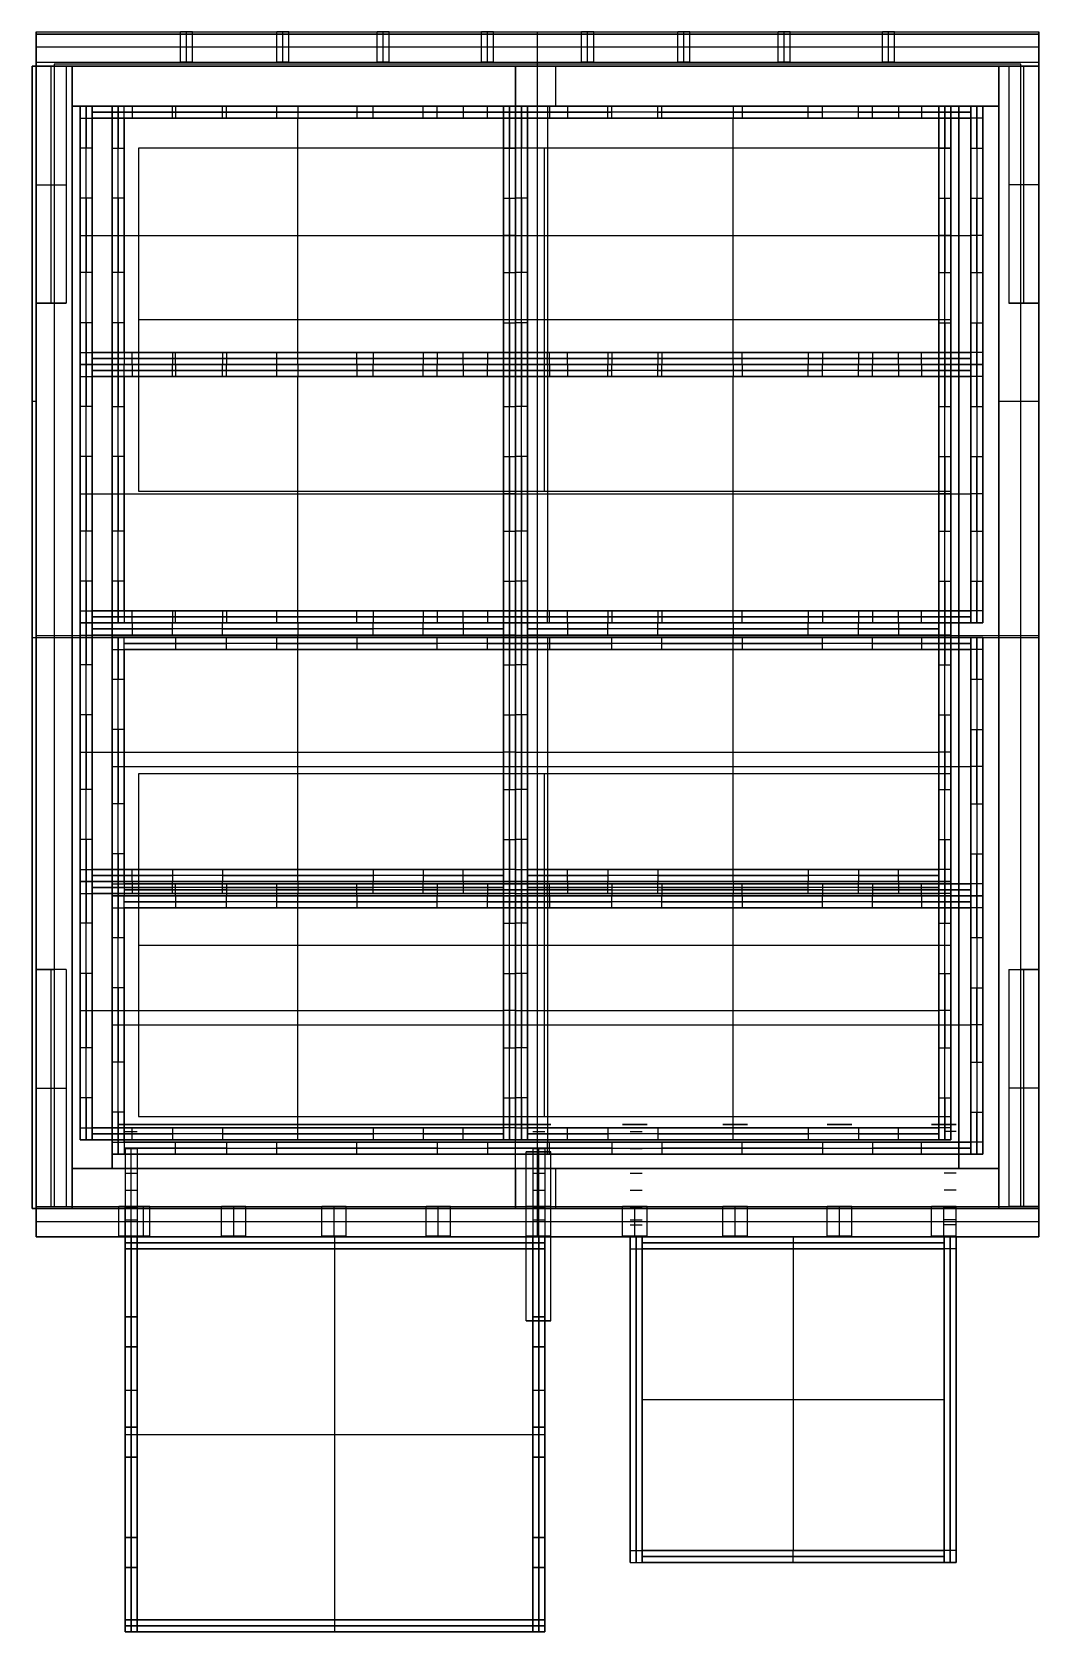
# Model space of a CAD drawing. Header units: millimetres. Extents: x 54 to 2208, y -253 to 13074.
# Drawn here: x 54 to 556, y -253 to 545 of the extents above.
import ezdxf

# ---------------------------------------------------------------- set-up
doc = ezdxf.new("R2010")
doc.units = ezdxf.units.MM
doc.header["$MEASUREMENT"] = 0
for name, color, linetype, true_color in [('Default', 178, 'Continuous', 0x000000), ('Drawers', 1, 'Continuous', 0xff0000), ('Hanging stuff', 5, 'Continuous', 0x0000ff), ('Little drawers', 15, 'Continuous', 0xa43730)]:
    doc.layers.add(name, color=color, linetype=linetype, true_color=true_color)

msp = doc.modelspace()

# ---------------------------------------------------------------- linework, layer by layer
at = {"layer": 'Default'}
for p, q in [((56, 530), (56, 545)), ((56, 545), (556, 545)), ((56, 545, 900), (56, 530, 900)), ((56, 545, 900), (556, 545, 900)), ((56, 545, 900), (56, 545)), ((56, 530, 600), (56, 545, 600)), ((56, 545, 600), (556, 545, 600)), ((56, 544), (56, -56)), ((556, 544), (56, 544)), ((56, 544), (56, 544, 15)), ((56, 544, 15), (56, -56, 15)), ((556, 544, 15), (56, 544, 15)), ((56, -56, 7.5), (56, 544, 7.5)), ((56, 544, 7.5), (556, 544, 7.5)), ((56, 544, 15), (56, 425.65, 15)), ((56, 425.65, 900), (56, 544, 900)), ((56, 544, 900), (56, 544, 15)), ((56, 425.65, 607.5), (56, 544, 607.5)), ((56, 544, 900), (56, -56, 900)), ((556, 544, 900), (56, 544, 900)), ((56, 544, 900), (56, 544, 915)), ((56, 544, 915), (56, -56, 915)), ((556, 544, 915), (56, 544, 915)), ((56, -56, 907.5), (56, 544, 907.5)), ((56, 544, 907.5), (556, 544, 907.5)), ((134, 545, 378), (128, 545, 378)), ((128, 545, 378), (128, 545, 408)), ((128, 545, 408), (134, 545, 408)), ((128, 530, 378), (128, 545, 378)), ((128, 530, 408), (128, 545, 408)), ((134, 545, 503), (128, 545, 503)), ((128, 545, 503), (128, 545, 533)), ((128, 545, 533), (134, 545, 533)), ((128, 530, 503), (128, 545, 503)), ((128, 530, 533), (128, 545, 533)), ((134, 545, 678), (128, 545, 678)), ((128, 545, 678), (128, 545, 708)), ((128, 545, 708), (134, 545, 708)), ((128, 530, 678), (128, 545, 678)), ((128, 530, 708), (128, 545, 708)), ((134, 545, 803), (128, 545, 803)), ((128, 545, 803), (128, 545, 833)), ((128, 545, 833), (134, 545, 833)), ((128, 530, 803), (128, 545, 803)), ((128, 530, 833), (128, 545, 833)), ((134, 545, 78), (128, 545, 78)), ((128, 545, 78), (128, 545, 108)), ((128, 545, 108), (134, 545, 108)), ((128, 530, 78), (128, 545, 78)), ((128, 530, 108), (128, 545, 108)), ((134, 545, 203), (128, 545, 203)), ((128, 545, 203), (128, 545, 233)), ((128, 545, 233), (134, 545, 233)), ((128, 530, 203), (128, 545, 203)), ((128, 530, 233), (128, 545, 233)), ((128, 530, 393), (128, 545, 393)), ((128, 530, 518), (128, 545, 518)), ((128, 530, 693), (128, 545, 693)), ((128, 530, 818), (128, 545, 818)), ((128, 530, 93), (128, 545, 93)), ((128, 530, 218), (128, 545, 218)), ((131, 530, 378), (131, 545, 378)), ((131, 530, 408), (131, 545, 408)), ((131, 530, 503), (131, 545, 503)), ((131, 530, 533), (131, 545, 533)), ((131, 530, 678), (131, 545, 678)), ((131, 530, 708), (131, 545, 708)), ((131, 530, 803), (131, 545, 803)), ((131, 530, 833), (131, 545, 833)), ((131, 530, 78), (131, 545, 78)), ((131, 530, 108), (131, 545, 108)), ((131, 530, 203), (131, 545, 203)), ((131, 530, 233), (131, 545, 233)), ((134, 545, 408), (134, 545, 378)), ((134, 530, 378), (134, 545, 378)), ((134, 530, 408), (134, 545, 408)), ((134, 545, 533), (134, 545, 503)), ((134, 530, 503), (134, 545, 503)), ((134, 530, 533), (134, 545, 533)), ((134, 545, 708), (134, 545, 678)), ((134, 530, 678), (134, 545, 678)), ((134, 530, 708), (134, 545, 708)), ((134, 545, 833), (134, 545, 803)), ((134, 530, 803), (134, 545, 803)), ((134, 530, 833), (134, 545, 833)), ((134, 545, 108), (134, 545, 78)), ((134, 530, 78), (134, 545, 78)), ((134, 530, 108), (134, 545, 108)), ((134, 545, 233), (134, 545, 203)), ((134, 530, 203), (134, 545, 203)), ((134, 530, 233), (134, 545, 233)), ((134, 530, 393), (134, 545, 393)), ((134, 530, 518), (134, 545, 518)), ((134, 530, 693), (134, 545, 693)), ((134, 530, 818), (134, 545, 818)), ((134, 530, 93), (134, 545, 93)), ((134, 530, 218), (134, 545, 218)), ((182, 545, 378), (176, 545, 378)), ((176, 545, 378), (176, 545, 408)), ((176, 545, 408), (182, 545, 408)), ((176, 530, 378), (176, 545, 378)), ((176, 530, 408), (176, 545, 408)), ((182, 545, 503), (176, 545, 503)), ((176, 545, 503), (176, 545, 533)), ((176, 545, 533), (182, 545, 533)), ((176, 530, 503), (176, 545, 503)), ((176, 530, 533), (176, 545, 533)), ((182, 545, 678), (176, 545, 678)), ((176, 545, 678), (176, 545, 708)), ((176, 545, 708), (182, 545, 708)), ((176, 530, 678), (176, 545, 678)), ((176, 530, 708), (176, 545, 708)), ((182, 545, 803), (176, 545, 803)), ((176, 545, 803), (176, 545, 833)), ((176, 545, 833), (182, 545, 833)), ((176, 530, 803), (176, 545, 803)), ((176, 530, 833), (176, 545, 833)), ((182, 545, 78), (176, 545, 78)), ((176, 545, 78), (176, 545, 108)), ((176, 545, 108), (182, 545, 108)), ((176, 530, 78), (176, 545, 78)), ((176, 530, 108), (176, 545, 108)), ((182, 545, 203), (176, 545, 203)), ((176, 545, 203), (176, 545, 233)), ((176, 545, 233), (182, 545, 233)), ((176, 530, 203), (176, 545, 203)), ((176, 530, 233), (176, 545, 233)), ((176, 530, 393), (176, 545, 393)), ((176, 530, 518), (176, 545, 518)), ((176, 530, 693), (176, 545, 693)), ((176, 530, 818), (176, 545, 818)), ((176, 530, 93), (176, 545, 93)), ((176, 530, 218), (176, 545, 218)), ((179, 530, 378), (179, 545, 378)), ((179, 530, 408), (179, 545, 408)), ((179, 530, 503), (179, 545, 503)), ((179, 530, 533), (179, 545, 533)), ((179, 530, 678), (179, 545, 678)), ((179, 530, 708), (179, 545, 708)), ((179, 530, 803), (179, 545, 803)), ((179, 530, 833), (179, 545, 833)), ((179, 530, 78), (179, 545, 78)), ((179, 530, 108), (179, 545, 108)), ((179, 530, 203), (179, 545, 203)), ((179, 530, 233), (179, 545, 233)), ((182, 545, 408), (182, 545, 378)), ((182, 530, 378), (182, 545, 378)), ((182, 530, 408), (182, 545, 408)), ((182, 545, 533), (182, 545, 503)), ((182, 530, 503), (182, 545, 503)), ((182, 530, 533), (182, 545, 533)), ((182, 545, 708), (182, 545, 678)), ((182, 530, 678), (182, 545, 678)), ((182, 530, 708), (182, 545, 708)), ((182, 545, 833), (182, 545, 803)), ((182, 530, 803), (182, 545, 803)), ((182, 530, 833), (182, 545, 833)), ((182, 545, 108), (182, 545, 78)), ((182, 530, 78), (182, 545, 78)), ((182, 530, 108), (182, 545, 108)), ((182, 545, 233), (182, 545, 203)), ((182, 530, 203), (182, 545, 203)), ((182, 530, 233), (182, 545, 233)), ((182, 530, 393), (182, 545, 393)), ((182, 530, 518), (182, 545, 518)), ((182, 530, 693), (182, 545, 693)), ((182, 530, 818), (182, 545, 818)), ((182, 530, 93), (182, 545, 93)), ((182, 530, 218), (182, 545, 218)), ((232, 545, 378), (226, 545, 378)), ((226, 545, 378), (226, 545, 408)), ((226, 545, 408), (232, 545, 408)), ((226, 530, 378), (226, 545, 378)), ((226, 530, 408), (226, 545, 408)), ((232, 545, 503), (226, 545, 503)), ((226, 545, 503), (226, 545, 533)), ((226, 545, 533), (232, 545, 533)), ((226, 530, 503), (226, 545, 503)), ((226, 530, 533), (226, 545, 533)), ((232, 545, 678), (226, 545, 678)), ((226, 545, 678), (226, 545, 708)), ((226, 545, 708), (232, 545, 708)), ((226, 530, 678), (226, 545, 678)), ((226, 530, 708), (226, 545, 708)), ((232, 545, 803), (226, 545, 803)), ((226, 545, 803), (226, 545, 833)), ((226, 545, 833), (232, 545, 833)), ((226, 530, 803), (226, 545, 803)), ((226, 530, 833), (226, 545, 833)), ((232, 545, 78), (226, 545, 78)), ((226, 545, 78), (226, 545, 108)), ((226, 545, 108), (232, 545, 108)), ((226, 530, 78), (226, 545, 78)), ((226, 530, 108), (226, 545, 108)), ((232, 545, 203), (226, 545, 203)), ((226, 545, 203), (226, 545, 233)), ((226, 545, 233), (232, 545, 233)), ((226, 530, 203), (226, 545, 203)), ((226, 530, 233), (226, 545, 233)), ((226, 530, 393), (226, 545, 393)), ((226, 530, 518), (226, 545, 518)), ((226, 530, 693), (226, 545, 693)), ((226, 530, 818), (226, 545, 818)), ((226, 530, 93), (226, 545, 93)), ((226, 530, 218), (226, 545, 218)), ((229, 530, 378), (229, 545, 378)), ((229, 530, 408), (229, 545, 408)), ((229, 530, 503), (229, 545, 503)), ((229, 530, 533), (229, 545, 533)), ((229, 530, 678), (229, 545, 678)), ((229, 530, 708), (229, 545, 708)), ((229, 530, 803), (229, 545, 803)), ((229, 530, 833), (229, 545, 833)), ((229, 530, 78), (229, 545, 78)), ((229, 530, 108), (229, 545, 108)), ((229, 530, 203), (229, 545, 203)), ((229, 530, 233), (229, 545, 233)), ((232, 545, 408), (232, 545, 378)), ((232, 530, 378), (232, 545, 378)), ((232, 530, 408), (232, 545, 408)), ((232, 545, 533), (232, 545, 503)), ((232, 530, 503), (232, 545, 503)), ((232, 530, 533), (232, 545, 533)), ((232, 545, 708), (232, 545, 678)), ((232, 530, 678), (232, 545, 678)), ((232, 530, 708), (232, 545, 708)), ((232, 545, 833), (232, 545, 803)), ((232, 530, 803), (232, 545, 803)), ((232, 530, 833), (232, 545, 833)), ((232, 545, 108), (232, 545, 78)), ((232, 530, 78), (232, 545, 78)), ((232, 530, 108), (232, 545, 108)), ((232, 545, 233), (232, 545, 203)), ((232, 530, 203), (232, 545, 203)), ((232, 530, 233), (232, 545, 233)), ((232, 530, 393), (232, 545, 393)), ((232, 530, 518), (232, 545, 518)), ((232, 530, 693), (232, 545, 693)), ((232, 530, 818), (232, 545, 818)), ((232, 530, 93), (232, 545, 93)), ((232, 530, 218), (232, 545, 218)), ((284, 545, 378), (278, 545, 378)), ((278, 545, 378), (278, 545, 408)), ((278, 545, 408), (284, 545, 408)), ((278, 530, 378), (278, 545, 378)), ((278, 530, 408), (278, 545, 408)), ((284, 545, 503), (278, 545, 503)), ((278, 545, 503), (278, 545, 533)), ((278, 545, 533), (284, 545, 533)), ((278, 530, 503), (278, 545, 503)), ((278, 530, 533), (278, 545, 533)), ((284, 545, 678), (278, 545, 678)), ((278, 545, 678), (278, 545, 708)), ((278, 545, 708), (284, 545, 708)), ((278, 530, 678), (278, 545, 678)), ((278, 530, 708), (278, 545, 708)), ((284, 545, 803), (278, 545, 803)), ((278, 545, 803), (278, 545, 833)), ((278, 545, 833), (284, 545, 833)), ((278, 530, 803), (278, 545, 803)), ((278, 530, 833), (278, 545, 833)), ((284, 545, 78), (278, 545, 78)), ((278, 545, 78), (278, 545, 108)), ((278, 545, 108), (284, 545, 108)), ((278, 530, 78), (278, 545, 78)), ((278, 530, 108), (278, 545, 108)), ((284, 545, 203), (278, 545, 203)), ((278, 545, 203), (278, 545, 233)), ((278, 545, 233), (284, 545, 233)), ((278, 530, 203), (278, 545, 203)), ((278, 530, 233), (278, 545, 233)), ((278, 530, 393), (278, 545, 393)), ((278, 530, 518), (278, 545, 518)), ((278, 530, 693), (278, 545, 693)), ((278, 530, 818), (278, 545, 818)), ((278, 530, 93), (278, 545, 93)), ((278, 530, 218), (278, 545, 218)), ((281, 530, 378), (281, 545, 378)), ((281, 530, 408), (281, 545, 408)), ((281, 530, 503), (281, 545, 503)), ((281, 530, 533), (281, 545, 533)), ((281, 530, 678), (281, 545, 678)), ((281, 530, 708), (281, 545, 708)), ((281, 530, 803), (281, 545, 803)), ((281, 530, 833), (281, 545, 833)), ((281, 530, 78), (281, 545, 78)), ((281, 530, 108), (281, 545, 108)), ((281, 530, 203), (281, 545, 203)), ((281, 530, 233), (281, 545, 233)), ((284, 545, 408), (284, 545, 378)), ((284, 530, 378), (284, 545, 378)), ((284, 530, 408), (284, 545, 408)), ((284, 545, 533), (284, 545, 503)), ((284, 530, 503), (284, 545, 503)), ((284, 530, 533), (284, 545, 533)), ((284, 545, 708), (284, 545, 678)), ((284, 530, 678), (284, 545, 678)), ((284, 530, 708), (284, 545, 708)), ((284, 545, 833), (284, 545, 803)), ((284, 530, 803), (284, 545, 803)), ((284, 530, 833), (284, 545, 833)), ((284, 545, 108), (284, 545, 78)), ((284, 530, 78), (284, 545, 78)), ((284, 530, 108), (284, 545, 108)), ((284, 545, 233), (284, 545, 203)), ((284, 530, 203), (284, 545, 203)), ((284, 530, 233), (284, 545, 233)), ((284, 530, 393), (284, 545, 393)), ((284, 530, 518), (284, 545, 518)), ((284, 530, 693), (284, 545, 693)), ((284, 530, 818), (284, 545, 818)), ((284, 530, 93), (284, 545, 93)), ((284, 530, 218), (284, 545, 218)), ((306, 530), (306, 545)), ((306, 545), (306, 545, 900)), ((306, -56), (306, 544)), ((306, 544), (306, 544, 15)), ((306, -56, 15), (306, 544, 15)), ((306, -56, 900), (306, 544, 900)), ((306, 544, 900), (306, 544, 915)), ((306, 487, 915), (306, 544, 915)), ((334, 545, 378), (328, 545, 378)), ((328, 545, 378), (328, 545, 408)), ((328, 545, 408), (334, 545, 408)), ((328, 530, 378), (328, 545, 378)), ((328, 530, 408), (328, 545, 408)), ((334, 545, 503), (328, 545, 503)), ((328, 545, 503), (328, 545, 533)), ((328, 545, 533), (334, 545, 533)), ((328, 530, 503), (328, 545, 503)), ((328, 530, 533), (328, 545, 533)), ((334, 545, 678), (328, 545, 678)), ((328, 545, 678), (328, 545, 708)), ((328, 545, 708), (334, 545, 708)), ((328, 530, 678), (328, 545, 678)), ((328, 530, 708), (328, 545, 708)), ((334, 545, 803), (328, 545, 803)), ((328, 545, 803), (328, 545, 833)), ((328, 545, 833), (334, 545, 833)), ((328, 530, 803), (328, 545, 803)), ((328, 530, 833), (328, 545, 833)), ((334, 545, 78), (328, 545, 78)), ((328, 545, 78), (328, 545, 108)), ((328, 545, 108), (334, 545, 108)), ((328, 530, 78), (328, 545, 78)), ((328, 530, 108), (328, 545, 108)), ((334, 545, 203), (328, 545, 203)), ((328, 545, 203), (328, 545, 233)), ((328, 545, 233), (334, 545, 233)), ((328, 530, 203), (328, 545, 203)), ((328, 530, 233), (328, 545, 233)), ((328, 530, 393), (328, 545, 393)), ((328, 530, 518), (328, 545, 518)), ((328, 530, 693), (328, 545, 693)), ((328, 530, 818), (328, 545, 818)), ((328, 530, 93), (328, 545, 93)), ((328, 530, 218), (328, 545, 218)), ((331, 530, 378), (331, 545, 378)), ((331, 530, 408), (331, 545, 408)), ((331, 530, 503), (331, 545, 503)), ((331, 530, 533), (331, 545, 533)), ((331, 530, 678), (331, 545, 678)), ((331, 530, 708), (331, 545, 708)), ((331, 530, 803), (331, 545, 803)), ((331, 530, 833), (331, 545, 833)), ((331, 530, 78), (331, 545, 78)), ((331, 530, 108), (331, 545, 108)), ((331, 530, 203), (331, 545, 203)), ((331, 530, 233), (331, 545, 233)), ((334, 545, 408), (334, 545, 378)), ((334, 530, 378), (334, 545, 378)), ((334, 530, 408), (334, 545, 408)), ((334, 545, 533), (334, 545, 503)), ((334, 530, 503), (334, 545, 503)), ((334, 530, 533), (334, 545, 533)), ((334, 545, 708), (334, 545, 678)), ((334, 530, 678), (334, 545, 678)), ((334, 530, 708), (334, 545, 708)), ((334, 545, 833), (334, 545, 803)), ((334, 530, 803), (334, 545, 803)), ((334, 530, 833), (334, 545, 833)), ((334, 545, 108), (334, 545, 78)), ((334, 530, 78), (334, 545, 78)), ((334, 530, 108), (334, 545, 108)), ((334, 545, 233), (334, 545, 203)), ((334, 530, 203), (334, 545, 203)), ((334, 530, 233), (334, 545, 233)), ((334, 530, 393), (334, 545, 393)), ((334, 530, 518), (334, 545, 518)), ((334, 530, 693), (334, 545, 693)), ((334, 530, 818), (334, 545, 818)), ((334, 530, 93), (334, 545, 93)), ((334, 530, 218), (334, 545, 218)), ((382, 545, 378), (376, 545, 378)), ((376, 545, 378), (376, 545, 408)), ((376, 545, 408), (382, 545, 408)), ((376, 530, 378), (376, 545, 378)), ((376, 530, 408), (376, 545, 408)), ((382, 545, 503), (376, 545, 503)), ((376, 545, 503), (376, 545, 533)), ((376, 545, 533), (382, 545, 533)), ((376, 530, 503), (376, 545, 503)), ((376, 530, 533), (376, 545, 533)), ((382, 545, 678), (376, 545, 678)), ((376, 545, 678), (376, 545, 708)), ((376, 545, 708), (382, 545, 708)), ((376, 530, 678), (376, 545, 678)), ((376, 530, 708), (376, 545, 708)), ((382, 545, 803), (376, 545, 803)), ((376, 545, 803), (376, 545, 833)), ((376, 545, 833), (382, 545, 833)), ((376, 530, 803), (376, 545, 803)), ((376, 530, 833), (376, 545, 833)), ((382, 545, 78), (376, 545, 78)), ((376, 545, 78), (376, 545, 108)), ((376, 545, 108), (382, 545, 108)), ((376, 530, 78), (376, 545, 78)), ((376, 530, 108), (376, 545, 108)), ((382, 545, 203), (376, 545, 203)), ((376, 545, 203), (376, 545, 233)), ((376, 545, 233), (382, 545, 233)), ((376, 530, 203), (376, 545, 203)), ((376, 530, 233), (376, 545, 233)), ((376, 530, 393), (376, 545, 393)), ((376, 530, 518), (376, 545, 518)), ((376, 530, 693), (376, 545, 693)), ((376, 530, 818), (376, 545, 818)), ((376, 530, 93), (376, 545, 93)), ((376, 530, 218), (376, 545, 218)), ((379, 530, 378), (379, 545, 378)), ((379, 530, 408), (379, 545, 408)), ((379, 530, 503), (379, 545, 503)), ((379, 530, 533), (379, 545, 533)), ((379, 530, 678), (379, 545, 678)), ((379, 530, 708), (379, 545, 708)), ((379, 530, 803), (379, 545, 803)), ((379, 530, 833), (379, 545, 833)), ((379, 530, 78), (379, 545, 78)), ((379, 530, 108), (379, 545, 108)), ((379, 530, 203), (379, 545, 203)), ((379, 530, 233), (379, 545, 233)), ((382, 545, 408), (382, 545, 378)), ((382, 530, 378), (382, 545, 378)), ((382, 530, 408), (382, 545, 408)), ((382, 545, 533), (382, 545, 503)), ((382, 530, 503), (382, 545, 503)), ((382, 530, 533), (382, 545, 533)), ((382, 545, 708), (382, 545, 678)), ((382, 530, 678), (382, 545, 678)), ((382, 530, 708), (382, 545, 708)), ((382, 545, 833), (382, 545, 803)), ((382, 530, 803), (382, 545, 803)), ((382, 530, 833), (382, 545, 833)), ((382, 545, 108), (382, 545, 78)), ((382, 530, 78), (382, 545, 78)), ((382, 530, 108), (382, 545, 108)), ((382, 545, 233), (382, 545, 203)), ((382, 530, 203), (382, 545, 203)), ((382, 530, 233), (382, 545, 233)), ((382, 530, 393), (382, 545, 393)), ((382, 530, 518), (382, 545, 518)), ((382, 530, 693), (382, 545, 693)), ((382, 530, 818), (382, 545, 818)), ((382, 530, 93), (382, 545, 93)), ((382, 530, 218), (382, 545, 218)), ((432, 545, 378), (426, 545, 378)), ((426, 545, 378), (426, 545, 408)), ((426, 545, 408), (432, 545, 408)), ((426, 530, 378), (426, 545, 378)), ((426, 530, 408), (426, 545, 408)), ((432, 545, 503), (426, 545, 503)), ((426, 545, 503), (426, 545, 533)), ((426, 545, 533), (432, 545, 533)), ((426, 530, 503), (426, 545, 503)), ((426, 530, 533), (426, 545, 533)), ((432, 545, 678), (426, 545, 678)), ((426, 545, 678), (426, 545, 708)), ((426, 545, 708), (432, 545, 708)), ((426, 530, 678), (426, 545, 678)), ((426, 530, 708), (426, 545, 708)), ((432, 545, 803), (426, 545, 803)), ((426, 545, 803), (426, 545, 833)), ((426, 545, 833), (432, 545, 833)), ((426, 530, 803), (426, 545, 803)), ((426, 530, 833), (426, 545, 833)), ((432, 545, 78), (426, 545, 78)), ((426, 545, 78), (426, 545, 108)), ((426, 545, 108), (432, 545, 108)), ((426, 530, 78), (426, 545, 78)), ((426, 530, 108), (426, 545, 108)), ((432, 545, 203), (426, 545, 203)), ((426, 545, 203), (426, 545, 233)), ((426, 545, 233), (432, 545, 233)), ((426, 530, 203), (426, 545, 203)), ((426, 530, 233), (426, 545, 233)), ((426, 530, 393), (426, 545, 393)), ((426, 530, 518), (426, 545, 518)), ((426, 530, 693), (426, 545, 693)), ((426, 530, 818), (426, 545, 818)), ((426, 530, 93), (426, 545, 93)), ((426, 530, 218), (426, 545, 218)), ((429, 530, 378), (429, 545, 378)), ((429, 530, 408), (429, 545, 408)), ((429, 530, 503), (429, 545, 503)), ((429, 530, 533), (429, 545, 533)), ((429, 530, 678), (429, 545, 678)), ((429, 530, 708), (429, 545, 708)), ((429, 530, 803), (429, 545, 803)), ((429, 530, 833), (429, 545, 833)), ((429, 530, 78), (429, 545, 78)), ((429, 530, 108), (429, 545, 108)), ((429, 530, 203), (429, 545, 203)), ((429, 530, 233), (429, 545, 233)), ((432, 545, 408), (432, 545, 378)), ((432, 530, 378), (432, 545, 378)), ((432, 530, 408), (432, 545, 408)), ((432, 545, 533), (432, 545, 503)), ((432, 530, 503), (432, 545, 503)), ((432, 530, 533), (432, 545, 533)), ((432, 545, 708), (432, 545, 678)), ((432, 530, 678), (432, 545, 678)), ((432, 530, 708), (432, 545, 708)), ((432, 545, 833), (432, 545, 803)), ((432, 530, 803), (432, 545, 803)), ((432, 530, 833), (432, 545, 833)), ((432, 545, 108), (432, 545, 78)), ((432, 530, 78), (432, 545, 78)), ((432, 530, 108), (432, 545, 108)), ((432, 545, 233), (432, 545, 203)), ((432, 530, 203), (432, 545, 203)), ((432, 530, 233), (432, 545, 233)), ((432, 530, 393), (432, 545, 393)), ((432, 530, 518), (432, 545, 518)), ((432, 530, 693), (432, 545, 693)), ((432, 530, 818), (432, 545, 818)), ((432, 530, 93), (432, 545, 93)), ((432, 530, 218), (432, 545, 218)), ((484, 545, 378), (478, 545, 378)), ((478, 545, 378), (478, 545, 408)), ((478, 545, 408), (484, 545, 408)), ((478, 530, 378), (478, 545, 378)), ((478, 530, 408), (478, 545, 408)), ((484, 545, 503), (478, 545, 503)), ((478, 545, 503), (478, 545, 533)), ((478, 545, 533), (484, 545, 533)), ((478, 530, 503), (478, 545, 503)), ((478, 530, 533), (478, 545, 533)), ((484, 545, 678), (478, 545, 678)), ((478, 545, 678), (478, 545, 708)), ((478, 545, 708), (484, 545, 708)), ((478, 530, 678), (478, 545, 678)), ((478, 530, 708), (478, 545, 708)), ((484, 545, 803), (478, 545, 803)), ((478, 545, 803), (478, 545, 833)), ((478, 545, 833), (484, 545, 833)), ((478, 530, 803), (478, 545, 803)), ((478, 530, 833), (478, 545, 833)), ((484, 545, 78), (478, 545, 78)), ((478, 545, 78), (478, 545, 108)), ((478, 545, 108), (484, 545, 108)), ((478, 530, 78), (478, 545, 78)), ((478, 530, 108), (478, 545, 108)), ((484, 545, 203), (478, 545, 203)), ((478, 545, 203), (478, 545, 233)), ((478, 545, 233), (484, 545, 233)), ((478, 530, 203), (478, 545, 203)), ((478, 530, 233), (478, 545, 233)), ((478, 530, 393), (478, 545, 393)), ((478, 530, 518), (478, 545, 518)), ((478, 530, 693), (478, 545, 693)), ((478, 530, 818), (478, 545, 818)), ((478, 530, 93), (478, 545, 93)), ((478, 530, 218), (478, 545, 218)), ((481, 530, 378), (481, 545, 378)), ((481, 530, 408), (481, 545, 408)), ((481, 530, 503), (481, 545, 503)), ((481, 530, 533), (481, 545, 533)), ((481, 530, 678), (481, 545, 678)), ((481, 530, 708), (481, 545, 708)), ((481, 530, 803), (481, 545, 803)), ((481, 530, 833), (481, 545, 833)), ((481, 530, 78), (481, 545, 78)), ((481, 530, 108), (481, 545, 108)), ((481, 530, 203), (481, 545, 203)), ((481, 530, 233), (481, 545, 233)), ((484, 545, 408), (484, 545, 378)), ((484, 530, 378), (484, 545, 378)), ((484, 530, 408), (484, 545, 408)), ((484, 545, 533), (484, 545, 503)), ((484, 530, 503), (484, 545, 503)), ((484, 530, 533), (484, 545, 533)), ((484, 545, 708), (484, 545, 678)), ((484, 530, 678), (484, 545, 678)), ((484, 530, 708), (484, 545, 708)), ((484, 545, 833), (484, 545, 803)), ((484, 530, 803), (484, 545, 803)), ((484, 530, 833), (484, 545, 833)), ((484, 545, 108), (484, 545, 78)), ((484, 530, 78), (484, 545, 78)), ((484, 530, 108), (484, 545, 108)), ((484, 545, 233), (484, 545, 203)), ((484, 530, 203), (484, 545, 203)), ((484, 530, 233), (484, 545, 233)), ((484, 530, 393), (484, 545, 393)), ((484, 530, 518), (484, 545, 518)), ((484, 530, 693), (484, 545, 693)), ((484, 530, 818), (484, 545, 818)), ((484, 530, 93), (484, 545, 93)), ((484, 530, 218), (484, 545, 218)), ((556, 545), (556, 530)), ((556, 545), (556, 545, 900)), ((556, 530, 900), (556, 545, 900)), ((556, 530, 600), (556, 545, 600)), ((556, -56), (556, 544)), ((556, -56, 15), (556, 544, 15)), ((556, 544, 15), (556, 544)), ((556, 544, 7.5), (556, -56, 7.5)), ((556, 544, 15), (556, 425.65, 15)), ((556, 425.65, 900), (556, 544, 900)), ((556, 544, 900), (556, 544, 15)), ((556, 425.65, 607.5), (556, 544, 607.5)), ((556, -56, 900), (556, 544, 900)), ((556, -56, 915), (556, 544, 915)), ((556, 544, 915), (556, 544, 900)), ((556, 544, 907.5), (556, -56, 907.5)), ((556, 537.5), (56, 537.5)), ((56, 537.5), (56, 537.5, 900)), ((556, 537.5, 900), (556, 537.5)), ((54, 528, 601), (54, -42, 601)), ((536, 528, 601), (54, 528, 601)), ((54, 528, 616), (536, 528, 616)), ((54, 528, 616), (54, 528, 601)), ((54, -42, 616), (54, 528, 616)), ((54, -42, 631), (54, 528, 631)), ((54, 528, 631), (54, 528, 616)), ((54, 528, 631), (536, 528, 631)), ((54, 528, 608.5), (536, 528, 608.5)), ((54, -42, 608.5), (54, 528, 608.5)), ((54, 528, 623.5), (54, -42, 623.5)), ((536, 528, 623.5), (54, 528, 623.5)), ((54, 528, 601), (54, -42, 601)), ((536, 528, 601), (54, 528, 601)), ((56, 530), (556, 530)), ((56, 530, 900), (556, 530, 900)), ((56, 530, 900), (56, 530)), ((56, 530, 600), (556, 530, 600)), ((56, 528, 15), (56, 409.65, 15)), ((56, 528, 15), (71, 528, 15)), ((56, 528, 900), (56, 409.65, 900)), ((71, 528, 900), (56, 528, 900)), ((56, 528, 900), (56, 528, 15)), ((56, 409.65, 607.5), (56, 528, 607.5)), ((56, 528, 607.5), (65, 528, 607.5)), ((63.5, 409.65, 15), (63.5, 528, 15)), ((63.5, 528, 15), (63.5, 528, 900)), ((547, 529, 289), (65, 529, 289)), ((65, 529, 289), (65, 529, 304)), ((547, 529, 304), (65, 529, 304)), ((65, 529, 289), (65, -41, 289)), ((65, 529, 304), (65, -41, 304)), ((547, 529, 601), (65, 529, 601)), ((65, 529, 601), (65, 529, 616)), ((547, 529, 616), (65, 529, 616)), ((65, 529, 601), (65, -41, 601)), ((65, 529, 616), (65, -41, 616)), ((65, 528, 305), (65, 528, 290)), ((71, 528, 290), (65, 528, 290)), ((71, 528, 305), (65, 528, 305)), ((65, 528, 290), (65, 409.65, 290)), ((65, 528, 305), (65, 409.65, 305)), ((65, 528, 616), (65, 528, 601)), ((71, 528, 601), (65, 528, 601)), ((71, 528, 616), (65, 528, 616)), ((65, 528, 601), (65, 409.65, 601)), ((65, 528, 616), (65, 409.65, 616)), ((65, 528, 297.5), (65, 409.65, 297.5)), ((65, 528, 608.5), (65, 409.65, 608.5)), ((71, 528, 15), (71, 409.65, 15)), ((71, 528, 290), (71, 409.65, 290)), ((71, 528, 305), (71, 409.65, 305)), ((71, 528, 290), (71, 528, 15)), ((71, 528, 601), (71, 409.65, 601)), ((71, 528, 616), (71, 409.65, 616)), ((71, 528, 601), (71, 528, 305)), ((71, 528, 900), (71, 409.65, 900)), ((71, 528, 900), (71, 528, 616)), ((74, 528, 616), (74, 528, 631)), ((74, 528, 15), (556, 528, 15)), ((74, -42, 15), (74, 528, 15)), ((74, -42, 30), (74, 528, 30)), ((74, 528, 30), (74, 528, 15)), ((74, 528, 30), (556, 528, 30)), ((74, 528, 22.5), (74, -42, 22.5)), ((556, 528, 22.5), (74, 528, 22.5)), ((74, 528, 304), (556, 528, 304)), ((74, -42, 304), (74, 528, 304)), ((74, -42, 319), (74, 528, 319)), ((74, 528, 319), (74, 528, 304)), ((74, 528, 319), (556, 528, 319)), ((74, 528, 311.5), (74, -42, 311.5)), ((556, 528, 311.5), (74, 528, 311.5)), ((94, 528, 15), (94, 528, 30)), ((94, 528, 304), (94, 528, 319)), ((134, 530, 378), (128, 530, 378)), ((128, 530, 378), (128, 530, 408)), ((128, 530, 408), (134, 530, 408)), ((134, 530, 503), (128, 530, 503)), ((128, 530, 503), (128, 530, 533)), ((128, 530, 533), (134, 530, 533)), ((134, 530, 678), (128, 530, 678)), ((128, 530, 678), (128, 530, 708)), ((128, 530, 708), (134, 530, 708)), ((134, 530, 803), (128, 530, 803)), ((128, 530, 803), (128, 530, 833)), ((128, 530, 833), (134, 530, 833)), ((134, 530, 78), (128, 530, 78)), ((128, 530, 78), (128, 530, 108)), ((128, 530, 108), (134, 530, 108)), ((134, 530, 203), (128, 530, 203)), ((128, 530, 203), (128, 530, 233)), ((128, 530, 233), (134, 530, 233)), ((134, 530, 408), (134, 530, 378)), ((134, 530, 533), (134, 530, 503)), ((134, 530, 708), (134, 530, 678)), ((134, 530, 833), (134, 530, 803)), ((134, 530, 108), (134, 530, 78)), ((134, 530, 233), (134, 530, 203)), ((182, 530, 378), (176, 530, 378)), ((176, 530, 378), (176, 530, 408)), ((176, 530, 408), (182, 530, 408)), ((182, 530, 503), (176, 530, 503)), ((176, 530, 503), (176, 530, 533)), ((176, 530, 533), (182, 530, 533)), ((182, 530, 678), (176, 530, 678)), ((176, 530, 678), (176, 530, 708)), ((176, 530, 708), (182, 530, 708)), ((182, 530, 803), (176, 530, 803)), ((176, 530, 803), (176, 530, 833)), ((176, 530, 833), (182, 530, 833)), ((182, 530, 78), (176, 530, 78)), ((176, 530, 78), (176, 530, 108)), ((176, 530, 108), (182, 530, 108)), ((182, 530, 203), (176, 530, 203)), ((176, 530, 203), (176, 530, 233)), ((176, 530, 233), (182, 530, 233)), ((182, 530, 408), (182, 530, 378)), ((182, 530, 533), (182, 530, 503)), ((182, 530, 708), (182, 530, 678)), ((182, 530, 833), (182, 530, 803)), ((182, 530, 108), (182, 530, 78)), ((182, 530, 233), (182, 530, 203)), ((232, 530, 378), (226, 530, 378)), ((226, 530, 378), (226, 530, 408)), ((226, 530, 408), (232, 530, 408)), ((232, 530, 503), (226, 530, 503)), ((226, 530, 503), (226, 530, 533)), ((226, 530, 533), (232, 530, 533)), ((232, 530, 678), (226, 530, 678)), ((226, 530, 678), (226, 530, 708)), ((226, 530, 708), (232, 530, 708)), ((232, 530, 803), (226, 530, 803)), ((226, 530, 803), (226, 530, 833)), ((226, 530, 833), (232, 530, 833)), ((232, 530, 78), (226, 530, 78)), ((226, 530, 78), (226, 530, 108)), ((226, 530, 108), (232, 530, 108)), ((232, 530, 203), (226, 530, 203)), ((226, 530, 203), (226, 530, 233)), ((226, 530, 233), (232, 530, 233)), ((232, 530, 408), (232, 530, 378)), ((232, 530, 533), (232, 530, 503)), ((232, 530, 708), (232, 530, 678)), ((232, 530, 833), (232, 530, 803)), ((232, 530, 108), (232, 530, 78)), ((232, 530, 233), (232, 530, 203)), ((284, 530, 378), (278, 530, 378)), ((278, 530, 378), (278, 530, 408)), ((278, 530, 408), (284, 530, 408)), ((284, 530, 503), (278, 530, 503)), ((278, 530, 503), (278, 530, 533)), ((278, 530, 533), (284, 530, 533)), ((284, 530, 678), (278, 530, 678)), ((278, 530, 678), (278, 530, 708)), ((278, 530, 708), (284, 530, 708)), ((284, 530, 803), (278, 530, 803)), ((278, 530, 803), (278, 530, 833)), ((278, 530, 833), (284, 530, 833)), ((284, 530, 78), (278, 530, 78)), ((278, 530, 78), (278, 530, 108)), ((278, 530, 108), (284, 530, 108)), ((284, 530, 203), (278, 530, 203)), ((278, 530, 203), (278, 530, 233)), ((278, 530, 233), (284, 530, 233)), ((284, 530, 408), (284, 530, 378)), ((284, 530, 533), (284, 530, 503)), ((284, 530, 708), (284, 530, 678)), ((284, 530, 833), (284, 530, 803)), ((284, 530, 108), (284, 530, 78)), ((284, 530, 233), (284, 530, 203)), ((295, -42, 601), (295, 528, 601)), ((295, 528, 601), (295, 528, 616)), ((295, 528, 631), (295, 508, 631)), ((295, -42, 601), (295, 528, 601)), ((306, 530), (306, 530, 900)), ((315, 528, 15), (315, 508, 15)), ((315, 528, 30), (315, 508, 30)), ((315, 528, 304), (315, 508, 304)), ((315, 528, 319), (315, 508, 319)), ((334, 530, 378), (328, 530, 378)), ((328, 530, 378), (328, 530, 408)), ((328, 530, 408), (334, 530, 408)), ((334, 530, 503), (328, 530, 503)), ((328, 530, 503), (328, 530, 533)), ((328, 530, 533), (334, 530, 533)), ((334, 530, 678), (328, 530, 678)), ((328, 530, 678), (328, 530, 708)), ((328, 530, 708), (334, 530, 708)), ((334, 530, 803), (328, 530, 803)), ((328, 530, 803), (328, 530, 833)), ((328, 530, 833), (334, 530, 833)), ((334, 530, 78), (328, 530, 78)), ((328, 530, 78), (328, 530, 108)), ((328, 530, 108), (334, 530, 108)), ((334, 530, 203), (328, 530, 203)), ((328, 530, 203), (328, 530, 233)), ((328, 530, 233), (334, 530, 233)), ((334, 530, 408), (334, 530, 378)), ((334, 530, 533), (334, 530, 503)), ((334, 530, 708), (334, 530, 678)), ((334, 530, 833), (334, 530, 803)), ((334, 530, 108), (334, 530, 78)), ((334, 530, 233), (334, 530, 203)), ((382, 530, 378), (376, 530, 378)), ((376, 530, 378), (376, 530, 408)), ((376, 530, 408), (382, 530, 408)), ((382, 530, 503), (376, 530, 503)), ((376, 530, 503), (376, 530, 533)), ((376, 530, 533), (382, 530, 533)), ((382, 530, 678), (376, 530, 678)), ((376, 530, 678), (376, 530, 708)), ((376, 530, 708), (382, 530, 708)), ((382, 530, 803), (376, 530, 803)), ((376, 530, 803), (376, 530, 833)), ((376, 530, 833), (382, 530, 833)), ((382, 530, 78), (376, 530, 78)), ((376, 530, 78), (376, 530, 108)), ((376, 530, 108), (382, 530, 108)), ((382, 530, 203), (376, 530, 203)), ((376, 530, 203), (376, 530, 233)), ((376, 530, 233), (382, 530, 233)), ((382, 530, 408), (382, 530, 378)), ((382, 530, 533), (382, 530, 503)), ((382, 530, 708), (382, 530, 678)), ((382, 530, 833), (382, 530, 803)), ((382, 530, 108), (382, 530, 78)), ((382, 530, 233), (382, 530, 203)), ((432, 530, 378), (426, 530, 378)), ((426, 530, 378), (426, 530, 408)), ((426, 530, 408), (432, 530, 408)), ((432, 530, 503), (426, 530, 503)), ((426, 530, 503), (426, 530, 533)), ((426, 530, 533), (432, 530, 533)), ((432, 530, 678), (426, 530, 678)), ((426, 530, 678), (426, 530, 708)), ((426, 530, 708), (432, 530, 708)), ((432, 530, 803), (426, 530, 803)), ((426, 530, 803), (426, 530, 833)), ((426, 530, 833), (432, 530, 833)), ((432, 530, 78), (426, 530, 78)), ((426, 530, 78), (426, 530, 108)), ((426, 530, 108), (432, 530, 108)), ((432, 530, 203), (426, 530, 203)), ((426, 530, 203), (426, 530, 233)), ((426, 530, 233), (432, 530, 233)), ((432, 530, 408), (432, 530, 378)), ((432, 530, 533), (432, 530, 503)), ((432, 530, 708), (432, 530, 678)), ((432, 530, 833), (432, 530, 803)), ((432, 530, 108), (432, 530, 78)), ((432, 530, 233), (432, 530, 203)), ((484, 530, 378), (478, 530, 378)), ((478, 530, 378), (478, 530, 408)), ((478, 530, 408), (484, 530, 408)), ((484, 530, 503), (478, 530, 503)), ((478, 530, 503), (478, 530, 533)), ((478, 530, 533), (484, 530, 533)), ((484, 530, 678), (478, 530, 678)), ((478, 530, 678), (478, 530, 708)), ((478, 530, 708), (484, 530, 708)), ((484, 530, 803), (478, 530, 803)), ((478, 530, 803), (478, 530, 833)), ((478, 530, 833), (484, 530, 833)), ((484, 530, 78), (478, 530, 78)), ((478, 530, 78), (478, 530, 108)), ((478, 530, 108), (484, 530, 108)), ((484, 530, 203), (478, 530, 203)), ((478, 530, 203), (478, 530, 233)), ((478, 530, 233), (484, 530, 233)), ((484, 530, 408), (484, 530, 378)), ((484, 530, 533), (484, 530, 503)), ((484, 530, 708), (484, 530, 678)), ((484, 530, 833), (484, 530, 803)), ((484, 530, 108), (484, 530, 78)), ((484, 530, 233), (484, 530, 203)), ((536, -42, 601), (536, 528, 601)), ((536, 528, 616), (536, 528, 601)), ((536, 528, 631), (536, 528, 616)), ((536, 528, 631), (536, 508, 631)), ((536, 528, 616), (536, 508, 616)), ((536, 528, 608.5), (536, -42, 608.5)), ((536, 508, 623.5), (536, 528, 623.5)), ((536, -42, 601), (536, 528, 601)), ((556, 528, 15), (541, 528, 15)), ((541, 528, 15), (541, 409.65, 15)), ((541, 528, 290), (547, 528, 290)), ((541, 528, 305), (547, 528, 305)), ((541, 528, 290), (541, 409.65, 290)), ((541, 528, 305), (541, 409.65, 305)), ((541, 528, 290), (541, 528, 15)), ((541, 528, 601), (547, 528, 601)), ((541, 528, 616), (547, 528, 616)), ((541, 528, 601), (541, 409.65, 601)), ((541, 528, 616), (541, 409.65, 616)), ((541, 528, 601), (541, 528, 305)), ((541, 528, 900), (556, 528, 900)), ((541, 528, 900), (541, 409.65, 900)), ((541, 528, 900), (541, 528, 616)), ((547, -41, 289), (547, 529, 289)), ((547, 529, 289), (547, 529, 304)), ((547, -41, 304), (547, 529, 304)), ((547, -41, 601), (547, 529, 601)), ((547, 529, 601), (547, 529, 616)), ((547, -41, 616), (547, 529, 616)), ((547, 528, 305), (547, 528, 290)), ((547, 409.65, 290), (547, 528, 290)), ((547, 409.65, 305), (547, 528, 305)), ((547, 528, 616), (547, 528, 601)), ((547, 409.65, 601), (547, 528, 601)), ((547, 409.65, 616), (547, 528, 616)), ((547, 409.65, 297.5), (547, 528, 297.5)), ((547, 409.65, 608.5), (547, 528, 608.5)), ((556, 528, 607.5), (547, 528, 607.5)), ((548.5, 409.65, 15), (548.5, 528, 15)), ((548.5, 528, 15), (548.5, 528, 900)), ((556, 530), (556, 530, 900)), ((556, 528, 15), (556, 508, 15)), ((556, 528, 30), (556, 528, 15)), ((556, 528, 30), (556, 508, 30)), ((556, 508, 22.5), (556, 528, 22.5)), ((556, 528, 304), (556, 508, 304)), ((556, 528, 319), (556, 528, 304)), ((556, 528, 319), (556, 508, 319)), ((556, 508, 311.5), (556, 528, 311.5)), ((556, 528, 15), (556, 409.65, 15)), ((556, 528, 900), (556, 409.65, 900)), ((556, 528, 900), (556, 528, 15)), ((556, 409.65, 607.5), (556, 528, 607.5)), ((536, 518, 616), (536, 518, 631)), ((556, 518, 15), (556, 518, 30)), ((556, 518, 304), (556, 518, 319)), ((74, 508, 616), (74, 508, 631)), ((74, 508, 631), (74, -22, 631)), ((516, 508, 631), (74, 508, 631)), ((74, -22, 616), (74, 508, 616)), ((74, 508, 616), (516, 508, 616)), ((74, -22, 623.5), (74, 508, 623.5)), ((74, 508, 623.5), (516, 508, 623.5)), ((94, 508, 15), (536, 508, 15)), ((94, -22, 15), (94, 508, 15)), ((94, 508, 15), (94, 508, 30)), ((94, 508, 30), (94, -22, 30)), ((536, 508, 30), (94, 508, 30)), ((94, -22, 22.5), (94, 508, 22.5)), ((94, 508, 22.5), (536, 508, 22.5)), ((94, 508, 304), (536, 508, 304)), ((94, -22, 304), (94, 508, 304)), ((94, 508, 304), (94, 508, 319)), ((94, 508, 319), (94, -22, 319)), ((536, 508, 319), (94, 508, 319)), ((94, -22, 311.5), (94, 508, 311.5)), ((94, 508, 311.5), (536, 508, 311.5)), ((295, 508, 616), (295, 508, 631)), ((295, -22, 616), (295, 508, 616)), ((315, 508, 15), (315, 508, 30)), ((315, 508, 304), (315, 508, 319)), ((516, -22, 631), (516, 508, 631)), ((516, 508, 631), (516, 508, 616)), ((516, 508, 616), (516, -22, 616)), ((516, 508, 623.5), (516, -22, 623.5)), ((536, 508, 616), (536, -42, 616)), ((536, 508, 616), (536, 508, 631)), ((536, 508, 631), (536, -42, 631)), ((536, -42, 623.5), (536, 508, 623.5)), ((536, 508, 15), (536, -22, 15)), ((536, -22, 30), (536, 508, 30)), ((536, 508, 30), (536, 508, 15)), ((536, 508, 22.5), (536, -22, 22.5)), ((536, 508, 304), (536, -22, 304)), ((536, -22, 319), (536, 508, 319)), ((536, 508, 319), (536, 508, 304)), ((536, 508, 311.5), (536, -22, 311.5)), ((556, 508, 15), (556, -42, 15)), ((556, 508, 15), (556, 508, 30)), ((556, 508, 30), (556, -42, 30)), ((556, -42, 22.5), (556, 508, 22.5)), ((556, 508, 304), (556, -42, 304)), ((556, 508, 304), (556, 508, 319)), ((556, 508, 319), (556, -42, 319)), ((556, -42, 311.5), (556, 508, 311.5)), ((512, 487, 905), (107, 487, 905)), ((107, 487, 905), (107, 487, 915)), ((107, 487, 905), (107, 316, 905)), ((512, 487, 915), (107, 487, 915)), ((107, 487, 915), (107, 316, 915)), ((512, 487, 910), (107, 487, 910)), ((107, 487, 910), (107, 316, 910)), ((309.5, 487, 905), (309.5, 487, 915)), ((309.5, 316, 905), (309.5, 487, 905)), ((512, 316, 905), (512, 487, 905)), ((512, 487, 905), (512, 487, 915)), ((512, 316, 915), (512, 487, 915)), ((512, 316, 910), (512, 487, 910)), ((56, 484.83, 900), (56, 484.83, 15)), ((556, 484.83, 900), (556, 484.83, 15)), ((56, 468.83, 15), (71, 468.83, 15)), ((56, 468.83, 900), (56, 468.83, 15)), ((71, 468.83, 290), (71, 468.83, 15)), ((71, 468.83, 601), (71, 468.83, 305)), ((71, 468.83, 900), (71, 468.83, 616)), ((556, 468.83, 15), (541, 468.83, 15)), ((541, 468.83, 290), (541, 468.83, 15)), ((541, 468.83, 601), (541, 468.83, 305)), ((541, 468.83, 900), (541, 468.83, 616)), ((556, 468.83, 900), (556, 468.83, 15)), ((56, 425.65, 15), (56, 425.65, 900)), ((556, 425.65, 15), (556, 425.65, 900)), ((56, 409.65, 15), (56, 409.65, 900)), ((71, 409.65, 15), (56, 409.65, 15)), ((56, 409.65, 900), (71, 409.65, 900)), ((56, 409.65, 607.5), (65, 409.65, 607.5)), ((63.5, 409.65, 900), (63.5, 409.65, 15)), ((65, 409.65, 290), (65, 409.65, 305)), ((65, 409.65, 290), (71, 409.65, 290)), ((65, 409.65, 305), (71, 409.65, 305)), ((65, 409.65, 601), (65, 409.65, 616)), ((65, 409.65, 601), (71, 409.65, 601)), ((65, 409.65, 616), (71, 409.65, 616)), ((71, 409.65, 15), (71, 409.65, 290)), ((71, 409.65, 305), (71, 409.65, 601)), ((71, 409.65, 616), (71, 409.65, 900)), ((541, 409.65, 15), (556, 409.65, 15)), ((541, 409.65, 15), (541, 409.65, 290)), ((547, 409.65, 290), (541, 409.65, 290)), ((547, 409.65, 305), (541, 409.65, 305)), ((541, 409.65, 305), (541, 409.65, 601)), ((547, 409.65, 601), (541, 409.65, 601)), ((547, 409.65, 616), (541, 409.65, 616)), ((541, 409.65, 616), (541, 409.65, 900)), ((556, 409.65, 900), (541, 409.65, 900)), ((547, 409.65, 290), (547, 409.65, 305)), ((547, 409.65, 601), (547, 409.65, 616)), ((556, 409.65, 607.5), (547, 409.65, 607.5)), ((548.5, 409.65, 900), (548.5, 409.65, 15)), ((556, 409.65, 15), (556, 409.65, 900)), ((107, 401.5, 905), (107, 401.5, 915)), ((107, 401.5, 905), (512, 401.5, 905)), ((512, 401.5, 905), (512, 401.5, 915)), ((107, 316, 905), (512, 316, 905)), ((107, 316, 905), (107, 316, 915)), ((107, 316, 915), (512, 316, 915)), ((107, 316, 910), (512, 316, 910)), ((306, 175, 915), (306, 316, 915)), ((309.5, 316, 905), (309.5, 316, 915)), ((512, 316, 905), (512, 316, 915)), ((54, 243, 601), (536, 243, 601)), ((54, 243, 601), (54, 243, 616)), ((54, 243, 616), (54, 243, 631)), ((54, 243, 631), (74, 243, 631)), ((54, 243, 601), (536, 243, 601)), ((56, 244), (556, 244)), ((56, 244), (56, 244, 15)), ((56, 244, 15), (556, 244, 15)), ((56, 244, 900), (556, 244, 900)), ((56, 244, 900), (56, 244, 915)), ((56, 244, 915), (556, 244, 915)), ((74, 243, 616), (74, 243, 631)), ((74, 243, 616), (516, 243, 616)), ((74, 243, 15), (94, 243, 15)), ((74, 243, 15), (74, 243, 30)), ((74, 243, 30), (94, 243, 30)), ((74, 243, 304), (94, 243, 304)), ((74, 243, 304), (74, 243, 319)), ((74, 243, 319), (94, 243, 319)), ((94, 243, 15), (94, 243, 30)), ((94, 243, 304), (94, 243, 319)), ((516, 243, 616), (516, 243, 631)), ((516, 243, 631), (536, 243, 631)), ((536, 243, 601), (536, 243, 616)), ((536, 243, 15), (556, 243, 15)), ((536, 243, 15), (536, 243, 30)), ((536, 243, 30), (556, 243, 30)), ((536, 243, 304), (556, 243, 304)), ((536, 243, 304), (536, 243, 319)), ((536, 243, 319), (556, 243, 319)), ((556, 244), (556, 244, 15)), ((556, 244, 900), (556, 244, 915)), ((536, 233, 616), (536, 233, 631)), ((556, 233, 15), (556, 233, 30)), ((556, 233, 304), (556, 233, 319)), ((512, 175, 905), (107, 175, 905)), ((107, 175, 905), (107, 175, 915)), ((107, 175, 905), (107, 4, 905)), ((512, 175, 915), (107, 175, 915)), ((107, 175, 915), (107, 4, 915)), ((512, 175, 910), (107, 175, 910)), ((107, 175, 910), (107, 4, 910)), ((309.5, 175, 905), (309.5, 175, 915)), ((309.5, 4, 905), (309.5, 175, 905)), ((512, 4, 905), (512, 175, 905)), ((512, 175, 905), (512, 175, 915)), ((512, 4, 915), (512, 175, 915)), ((512, 4, 910), (512, 175, 910)), ((107, 89.5, 905), (107, 89.5, 915)), ((107, 89.5, 905), (512, 89.5, 905)), ((512, 89.5, 905), (512, 89.5, 915)), ((56, 77.35, 15), (56, -41, 15)), ((71, 77.35, 15), (56, 77.35, 15)), ((56, 77.35, 900), (56, -41, 900)), ((71, 77.35, 900), (56, 77.35, 900)), ((56, 77.35, 900), (56, 77.35, 15)), ((56, -41, 607.5), (56, 77.35, 607.5)), ((56, 77.35, 607.5), (65, 77.35, 607.5)), ((63.5, -41, 15), (63.5, 77.35, 15)), ((63.5, 77.35, 15), (63.5, 77.35, 900)), ((65, 77.35, 305), (65, 77.35, 290)), ((71, 77.35, 290), (65, 77.35, 290)), ((71, 77.35, 305), (65, 77.35, 305)), ((65, 77.35, 290), (65, -41, 290)), ((65, 77.35, 305), (65, -41, 305)), ((65, 77.35, 616), (65, 77.35, 601)), ((71, 77.35, 601), (65, 77.35, 601)), ((71, 77.35, 616), (65, 77.35, 616)), ((65, 77.35, 601), (65, -41, 601)), ((65, 77.35, 616), (65, -41, 616)), ((65, 77.35, 297.5), (65, -41, 297.5)), ((65, 77.35, 608.5), (65, -41, 608.5)), ((71, 77.35, 15), (71, -41, 15)), ((71, 77.35, 290), (71, -41, 290)), ((71, 77.35, 305), (71, -41, 305)), ((71, 77.35, 290), (71, 77.35, 15)), ((71, 77.35, 601), (71, -41, 601)), ((71, 77.35, 616), (71, -41, 616)), ((71, 77.35, 601), (71, 77.35, 305)), ((71, 77.35, 900), (71, -41, 900)), ((71, 77.35, 900), (71, 77.35, 616)), ((541, 77.35, 15), (556, 77.35, 15)), ((541, 77.35, 15), (541, -41, 15)), ((541, 77.35, 290), (547, 77.35, 290)), ((541, 77.35, 305), (547, 77.35, 305)), ((541, 77.35, 290), (541, -41, 290)), ((541, 77.35, 305), (541, -41, 305)), ((541, 77.35, 290), (541, 77.35, 15)), ((541, 77.35, 601), (547, 77.35, 601)), ((541, 77.35, 616), (547, 77.35, 616)), ((541, 77.35, 601), (541, -41, 601)), ((541, 77.35, 616), (541, -41, 616)), ((541, 77.35, 601), (541, 77.35, 305)), ((541, 77.35, 900), (556, 77.35, 900)), ((541, 77.35, 900), (541, -41, 900)), ((541, 77.35, 900), (541, 77.35, 616)), ((547, -41, 290), (547, 77.35, 290)), ((547, -41, 305), (547, 77.35, 305)), ((547, 77.35, 305), (547, 77.35, 290)), ((547, -41, 601), (547, 77.35, 601)), ((547, -41, 616), (547, 77.35, 616)), ((547, 77.35, 616), (547, 77.35, 601)), ((547, -41, 297.5), (547, 77.35, 297.5)), ((547, -41, 608.5), (547, 77.35, 608.5)), ((556, 77.35, 607.5), (547, 77.35, 607.5)), ((548.5, -41, 15), (548.5, 77.35, 15)), ((548.5, 77.35, 15), (548.5, 77.35, 900)), ((556, 77.35, 15), (556, -41, 15)), ((556, 77.35, 900), (556, -41, 900)), ((556, 77.35, 900), (556, 77.35, 15)), ((556, -41, 607.5), (556, 77.35, 607.5)), ((56, 62.35, 15), (56, -56, 15)), ((56, -56, 900), (56, 62.35, 900)), ((56, 62.35, 900), (56, 62.35, 15)), ((56, -56, 607.5), (56, 62.35, 607.5)), ((556, 62.35, 15), (556, -56, 15)), ((556, -56, 900), (556, 62.35, 900)), ((556, 62.35, 900), (556, 62.35, 15)), ((556, -56, 607.5), (556, 62.35, 607.5)), ((56, 18.17, 15), (71, 18.17, 15)), ((56, 18.17, 900), (56, 18.17, 15)), ((71, 18.17, 290), (71, 18.17, 15)), ((71, 18.17, 601), (71, 18.17, 305)), ((71, 18.17, 900), (71, 18.17, 616)), ((556, 18.17, 15), (541, 18.17, 15)), ((541, 18.17, 290), (541, 18.17, 15)), ((541, 18.17, 601), (541, 18.17, 305)), ((541, 18.17, 900), (541, 18.17, 616)), ((556, 18.17, 900), (556, 18.17, 15)), ((56, 3.17, 900), (56, 3.17, 15)), ((107, 4, 905), (512, 4, 905)), ((107, 4, 905), (107, 4, 915)), ((107, 4, 915), (512, 4, 915)), ((107, 4, 910), (512, 4, 910)), ((306, -56, 915), (306, 4, 915)), ((309.5, 4, 905), (309.5, 4, 915)), ((512, 4, 905), (512, 4, 915)), ((556, 3.17, 900), (556, 3.17, 15)), ((100.42, -3.47, 482.06), (106.42, -3.47, 482.06)), ((100.42, -3.47, 428.49), (106.42, -3.47, 428.49)), ((100.42, -3.47, 188.7), (106.42, -3.47, 188.7)), ((100.42, -3.47, 135.13), (106.42, -3.47, 135.13)), ((303.62, -3.47, 482.06), (309.62, -3.47, 482.06)), ((303.62, -3.47, 428.49), (309.62, -3.47, 428.49)), ((303.62, -3.47, 188.7), (309.62, -3.47, 188.7)), ((303.62, -3.47, 135.13), (309.62, -3.47, 135.13)), ((100.42, -11.97, 490.55), (100.42, -253.19, 490.55)), ((100.42, -11.97, 490.55), (106.42, -11.97, 490.55)), ((100.42, -11.97, 420), (106.42, -11.97, 420)), ((100.42, -11.97, 490.55), (100.42, -253.19, 490.55)), ((100.42, -11.97, 197.19), (100.42, -253.19, 197.19)), ((100.42, -11.97, 197.19), (100.42, -253.19, 197.19)), ((100.42, -11.97, 197.19), (106.42, -11.97, 197.19)), ((100.42, -11.97, 126.64), (106.42, -11.97, 126.64)), ((103.42, -253.19, 490.55), (103.42, -11.97, 490.55)), ((103.42, -253.19, 197.19), (103.42, -11.97, 197.19)), ((106.42, -11.97, 490.55), (106.42, -253.19, 490.55)), ((106.42, -11.97, 197.19), (106.42, -253.19, 197.19)), ((300.42, -13.64, 217.31), (312.67, -13.64, 217.31)), ((300.42, -97.96, 217.31), (300.42, -13.64, 217.31)), ((300.42, -97.96, 146.76), (300.42, -13.64, 146.76)), ((312.67, -13.64, 146.76), (300.42, -13.64, 146.76)), ((300.42, -13.64, 146.76), (300.42, -13.64, 217.31)), ((303.62, -11.97, 490.55), (303.62, -253.19, 490.55)), ((303.62, -11.97, 490.55), (303.62, -253.19, 490.55)), ((303.62, -11.97, 490.55), (309.62, -11.97, 490.55)), ((303.62, -11.97, 420), (309.62, -11.97, 420)), ((303.62, -11.97, 197.19), (303.62, -253.19, 197.19)), ((303.62, -11.97, 197.19), (309.62, -11.97, 197.19)), ((303.62, -11.97, 126.64), (309.62, -11.97, 126.64)), ((303.62, -11.97, 197.19), (303.62, -253.19, 197.19)), ((306.62, -253.19, 490.55), (306.62, -11.97, 490.55)), ((306.62, -253.19, 197.19), (306.62, -11.97, 197.19)), ((309.62, -11.97, 490.55), (309.62, -253.19, 490.55)), ((309.62, -11.97, 197.19), (309.62, -253.19, 197.19)), ((312.67, -97.96, 217.31), (312.67, -13.64, 217.31)), ((312.67, -97.96, 146.76), (312.67, -13.64, 146.76)), ((312.67, -13.64, 217.31), (312.67, -13.64, 146.76)), ((74, -22, 631), (74, -22, 616)), ((74, -22, 631), (516, -22, 631)), ((516, -22, 616), (74, -22, 616)), ((516, -22, 623.5), (74, -22, 623.5)), ((536, -22, 15), (94, -22, 15)), ((94, -22, 30), (94, -22, 15)), ((94, -22, 30), (536, -22, 30)), ((536, -22, 22.5), (94, -22, 22.5)), ((536, -22, 304), (94, -22, 304)), ((94, -22, 319), (94, -22, 304)), ((94, -22, 319), (536, -22, 319)), ((536, -22, 311.5), (94, -22, 311.5)), ((295, -22, 616), (295, -22, 631)), ((295, -22, 631), (295, -42, 631)), ((315, -22, 15), (315, -42, 15)), ((315, -22, 15), (315, -22, 30)), ((315, -22, 30), (315, -42, 30)), ((315, -22, 304), (315, -42, 304)), ((315, -22, 304), (315, -22, 319)), ((315, -22, 319), (315, -42, 319)), ((516, -22, 631), (516, -22, 616)), ((536, -22, 30), (536, -22, 15)), ((536, -22, 319), (536, -22, 304)), ((100.42, -24.33, 420), (106.42, -24.33, 420)), ((100.42, -24.33, 126.64), (106.42, -24.33, 126.64)), ((303.62, -24.33, 420), (309.62, -24.33, 420)), ((303.62, -24.33, 126.64), (309.62, -24.33, 126.64)), ((100.42, -32.83, 428.49), (106.42, -32.83, 428.49)), ((100.42, -32.83, 438.28), (106.42, -32.83, 438.28)), ((100.42, -32.83, 135.13), (106.42, -32.83, 135.13)), ((100.42, -32.83, 144.92), (106.42, -32.83, 144.92)), ((303.62, -32.83, 428.49), (309.62, -32.83, 428.49)), ((303.62, -32.83, 438.28), (309.62, -32.83, 438.28)), ((303.62, -32.83, 135.13), (309.62, -32.83, 135.13)), ((303.62, -32.83, 144.92), (309.62, -32.83, 144.92)), ((54, -42, 601), (536, -42, 601)), ((54, -42, 601), (54, -42, 616)), ((536, -42, 616), (54, -42, 616)), ((536, -42, 631), (54, -42, 631)), ((54, -42, 631), (54, -42, 616)), ((536, -42, 608.5), (54, -42, 608.5)), ((54, -42, 623.5), (536, -42, 623.5)), ((54, -42, 601), (536, -42, 601)), ((56, -41, 15), (56, -41, 900)), ((56, -41, 15), (71, -41, 15)), ((56, -41, 900), (71, -41, 900)), ((56, -41, 607.5), (65, -41, 607.5)), ((56, -56), (56, -41)), ((56, -41), (556, -41)), ((56, -41, 900), (56, -56, 900)), ((56, -41, 900), (556, -41, 900)), ((56, -41, 900), (56, -41)), ((56, -56, 600), (56, -41, 600)), ((56, -41, 600), (556, -41, 600)), ((63.5, -41, 900), (63.5, -41, 15)), ((65, -41, 289), (547, -41, 289)), ((65, -41, 304), (547, -41, 304)), ((65, -41, 289), (65, -41, 304)), ((65, -41, 601), (547, -41, 601)), ((65, -41, 616), (547, -41, 616)), ((65, -41, 601), (65, -41, 616)), ((65, -41, 290), (71, -41, 290)), ((65, -41, 305), (71, -41, 305)), ((65, -41, 290), (65, -41, 305)), ((65, -41, 601), (71, -41, 601)), ((65, -41, 616), (71, -41, 616)), ((65, -41, 601), (65, -41, 616)), ((71, -41, 15), (71, -41, 290)), ((71, -41, 305), (71, -41, 601)), ((71, -41, 616), (71, -41, 900)), ((74, -42, 616), (74, -42, 631)), ((556, -42, 15), (74, -42, 15)), ((556, -42, 30), (74, -42, 30)), ((74, -42, 30), (74, -42, 15)), ((74, -42, 22.5), (556, -42, 22.5)), ((556, -42, 304), (74, -42, 304)), ((556, -42, 319), (74, -42, 319)), ((74, -42, 319), (74, -42, 304)), ((74, -42, 311.5), (556, -42, 311.5)), ((94, -42, 15), (94, -42, 30)), ((94, -42, 304), (94, -42, 319)), ((97.33, -41, 804.03), (109.58, -41, 804.03)), ((109.58, -41, 733.48), (97.33, -41, 733.48)), ((97.33, -41, 733.48), (97.33, -41, 804.03)), ((97.33, -56, 804.03), (97.33, -41, 804.03)), ((97.33, -56, 733.48), (97.33, -41, 733.48)), ((97.33, -41, 510.67), (109.58, -41, 510.67)), ((109.58, -41, 440.12), (97.33, -41, 440.12)), ((97.33, -41, 440.12), (97.33, -41, 510.67)), ((97.33, -56, 510.67), (97.33, -41, 510.67)), ((97.33, -56, 440.12), (97.33, -41, 440.12)), ((97.33, -56, 768.76), (97.33, -41, 768.76)), ((97.33, -56, 475.4), (97.33, -41, 475.4)), ((100.42, -41, 217.31), (112.67, -41, 217.31)), ((112.67, -41, 146.76), (100.42, -41, 146.76)), ((100.42, -41, 146.76), (100.42, -41, 217.31)), ((100.42, -56, 217.31), (100.42, -41, 217.31)), ((100.42, -56, 146.76), (100.42, -41, 146.76)), ((100.42, -56, 182.04), (100.42, -41, 182.04)), ((100.42, -41.32, 446.78), (106.42, -41.32, 446.78)), ((100.42, -41.32, 153.42), (106.42, -41.32, 153.42)), ((100.42, -47.51, 446.78), (106.42, -47.51, 446.78)), ((100.42, -47.51, 153.42), (106.42, -47.51, 153.42)), ((103.45, -56, 804.03), (103.45, -41, 804.03)), ((103.45, -56, 733.48), (103.45, -41, 733.48)), ((103.45, -56, 510.67), (103.45, -41, 510.67)), ((103.45, -56, 440.12), (103.45, -41, 440.12)), ((106.55, -56, 217.31), (106.55, -41, 217.31)), ((106.55, -56, 146.76), (106.55, -41, 146.76)), ((109.58, -41, 804.03), (109.58, -41, 733.48)), ((109.58, -56, 804.03), (109.58, -41, 804.03)), ((109.58, -56, 733.48), (109.58, -41, 733.48)), ((109.58, -41, 510.67), (109.58, -41, 440.12)), ((109.58, -56, 510.67), (109.58, -41, 510.67)), ((109.58, -56, 440.12), (109.58, -41, 440.12)), ((109.58, -56, 768.76), (109.58, -41, 768.76)), ((109.58, -56, 475.4), (109.58, -41, 475.4)), ((112.67, -41, 217.31), (112.67, -41, 146.76)), ((112.67, -56, 217.31), (112.67, -41, 217.31)), ((112.67, -56, 146.76), (112.67, -41, 146.76)), ((112.67, -56, 182.04), (112.67, -41, 182.04)), ((148.42, -41, 217.31), (160.67, -41, 217.31)), ((160.67, -41, 146.76), (148.42, -41, 146.76)), ((148.42, -41, 146.76), (148.42, -41, 217.31)), ((148.42, -56, 217.31), (148.42, -41, 217.31)), ((148.42, -56, 146.76), (148.42, -41, 146.76)), ((148.42, -41, 510.67), (160.67, -41, 510.67)), ((160.67, -41, 440.12), (148.42, -41, 440.12)), ((148.42, -41, 440.12), (148.42, -41, 510.67)), ((148.42, -56, 510.67), (148.42, -41, 510.67)), ((148.42, -56, 440.12), (148.42, -41, 440.12)), ((148.42, -41, 804.03), (160.67, -41, 804.03)), ((160.67, -41, 733.48), (148.42, -41, 733.48)), ((148.42, -41, 733.48), (148.42, -41, 804.03)), ((148.42, -56, 804.03), (148.42, -41, 804.03)), ((148.42, -56, 733.48), (148.42, -41, 733.48)), ((148.42, -56, 182.04), (148.42, -41, 182.04)), ((148.42, -56, 475.4), (148.42, -41, 475.4)), ((148.42, -56, 768.76), (148.42, -41, 768.76)), ((154.55, -56, 217.31), (154.55, -41, 217.31)), ((154.55, -56, 146.76), (154.55, -41, 146.76)), ((154.55, -56, 510.67), (154.55, -41, 510.67)), ((154.55, -56, 440.12), (154.55, -41, 440.12)), ((154.55, -56, 804.03), (154.55, -41, 804.03)), ((154.55, -56, 733.48), (154.55, -41, 733.48)), ((160.67, -41, 217.31), (160.67, -41, 146.76)), ((160.67, -56, 217.31), (160.67, -41, 217.31)), ((160.67, -56, 146.76), (160.67, -41, 146.76)), ((160.67, -41, 510.67), (160.67, -41, 440.12)), ((160.67, -56, 510.67), (160.67, -41, 510.67)), ((160.67, -56, 440.12), (160.67, -41, 440.12)), ((160.67, -41, 804.03), (160.67, -41, 733.48)), ((160.67, -56, 804.03), (160.67, -41, 804.03)), ((160.67, -56, 733.48), (160.67, -41, 733.48)), ((160.67, -56, 182.04), (160.67, -41, 182.04)), ((160.67, -56, 475.4), (160.67, -41, 475.4)), ((160.67, -56, 768.76), (160.67, -41, 768.76)), ((198.42, -41, 217.31), (210.67, -41, 217.31)), ((210.67, -41, 146.76), (198.42, -41, 146.76)), ((198.42, -41, 146.76), (198.42, -41, 217.31)), ((198.42, -56, 217.31), (198.42, -41, 217.31)), ((198.42, -56, 146.76), (198.42, -41, 146.76)), ((198.42, -41, 510.67), (210.67, -41, 510.67)), ((210.67, -41, 440.12), (198.42, -41, 440.12)), ((198.42, -41, 440.12), (198.42, -41, 510.67)), ((198.42, -56, 510.67), (198.42, -41, 510.67)), ((198.42, -56, 440.12), (198.42, -41, 440.12)), ((198.42, -41, 804.03), (210.67, -41, 804.03)), ((210.67, -41, 733.48), (198.42, -41, 733.48)), ((198.42, -41, 733.48), (198.42, -41, 804.03)), ((198.42, -56, 804.03), (198.42, -41, 804.03)), ((198.42, -56, 733.48), (198.42, -41, 733.48)), ((198.42, -56, 182.04), (198.42, -41, 182.04)), ((198.42, -56, 475.4), (198.42, -41, 475.4)), ((198.42, -56, 768.76), (198.42, -41, 768.76)), ((204.55, -56, 217.31), (204.55, -41, 217.31)), ((204.55, -56, 146.76), (204.55, -41, 146.76)), ((204.55, -56, 510.67), (204.55, -41, 510.67)), ((204.55, -56, 440.12), (204.55, -41, 440.12)), ((204.55, -56, 804.03), (204.55, -41, 804.03)), ((204.55, -56, 733.48), (204.55, -41, 733.48)), ((210.67, -41, 217.31), (210.67, -41, 146.76)), ((210.67, -56, 217.31), (210.67, -41, 217.31)), ((210.67, -56, 146.76), (210.67, -41, 146.76)), ((210.67, -41, 510.67), (210.67, -41, 440.12)), ((210.67, -56, 510.67), (210.67, -41, 510.67)), ((210.67, -56, 440.12), (210.67, -41, 440.12)), ((210.67, -41, 804.03), (210.67, -41, 733.48)), ((210.67, -56, 804.03), (210.67, -41, 804.03)), ((210.67, -56, 733.48), (210.67, -41, 733.48)), ((210.67, -56, 182.04), (210.67, -41, 182.04)), ((210.67, -56, 475.4), (210.67, -41, 475.4)), ((210.67, -56, 768.76), (210.67, -41, 768.76)), ((250.42, -41, 217.31), (262.67, -41, 217.31)), ((262.67, -41, 146.76), (250.42, -41, 146.76)), ((250.42, -41, 146.76), (250.42, -41, 217.31)), ((250.42, -56, 217.31), (250.42, -41, 217.31)), ((250.42, -56, 146.76), (250.42, -41, 146.76)), ((250.42, -41, 510.67), (262.67, -41, 510.67)), ((262.67, -41, 440.12), (250.42, -41, 440.12)), ((250.42, -41, 440.12), (250.42, -41, 510.67)), ((250.42, -56, 510.67), (250.42, -41, 510.67)), ((250.42, -56, 440.12), (250.42, -41, 440.12)), ((250.42, -41, 804.03), (262.67, -41, 804.03)), ((262.67, -41, 733.48), (250.42, -41, 733.48)), ((250.42, -41, 733.48), (250.42, -41, 804.03)), ((250.42, -56, 804.03), (250.42, -41, 804.03)), ((250.42, -56, 733.48), (250.42, -41, 733.48)), ((250.42, -56, 182.04), (250.42, -41, 182.04)), ((250.42, -56, 475.4), (250.42, -41, 475.4)), ((250.42, -56, 768.76), (250.42, -41, 768.76)), ((256.55, -56, 217.31), (256.55, -41, 217.31)), ((256.55, -56, 146.76), (256.55, -41, 146.76)), ((256.55, -56, 510.67), (256.55, -41, 510.67)), ((256.55, -56, 440.12), (256.55, -41, 440.12)), ((256.55, -56, 804.03), (256.55, -41, 804.03)), ((256.55, -56, 733.48), (256.55, -41, 733.48)), ((262.67, -41, 217.31), (262.67, -41, 146.76)), ((262.67, -56, 217.31), (262.67, -41, 217.31)), ((262.67, -56, 146.76), (262.67, -41, 146.76)), ((262.67, -41, 510.67), (262.67, -41, 440.12)), ((262.67, -56, 510.67), (262.67, -41, 510.67)), ((262.67, -56, 440.12), (262.67, -41, 440.12)), ((262.67, -41, 804.03), (262.67, -41, 733.48)), ((262.67, -56, 804.03), (262.67, -41, 804.03)), ((262.67, -56, 733.48), (262.67, -41, 733.48)), ((262.67, -56, 182.04), (262.67, -41, 182.04)), ((262.67, -56, 475.4), (262.67, -41, 475.4)), ((262.67, -56, 768.76), (262.67, -41, 768.76)), ((295, -42, 601), (295, -42, 616)), ((300.42, -41, 804.03), (312.67, -41, 804.03)), ((312.67, -41, 733.48), (300.42, -41, 733.48)), ((300.42, -41, 733.48), (300.42, -41, 804.03)), ((300.42, -56, 804.03), (300.42, -41, 804.03)), ((300.42, -56, 733.48), (300.42, -41, 733.48)), ((300.42, -41, 510.67), (312.67, -41, 510.67)), ((312.67, -41, 440.12), (300.42, -41, 440.12)), ((300.42, -41, 440.12), (300.42, -41, 510.67)), ((300.42, -56, 510.67), (300.42, -41, 510.67)), ((300.42, -56, 440.12), (300.42, -41, 440.12)), ((300.42, -56, 768.76), (300.42, -41, 768.76)), ((300.42, -56, 475.4), (300.42, -41, 475.4)), ((303.62, -41.32, 446.78), (309.62, -41.32, 446.78)), ((303.62, -41.32, 153.42), (309.62, -41.32, 153.42)), ((303.62, -47.51, 446.78), (309.62, -47.51, 446.78)), ((303.62, -47.51, 153.42), (309.62, -47.51, 153.42)), ((306, -56), (306, -41)), ((306, -41), (306, -41, 440.12)), ((306, -41, 510.67), (306, -41, 733.48)), ((306, -41, 804.03), (306, -41, 900)), ((306.55, -56, 804.03), (306.55, -41, 804.03)), ((306.55, -56, 733.48), (306.55, -41, 733.48)), ((306.55, -56, 510.67), (306.55, -41, 510.67)), ((306.55, -56, 440.12), (306.55, -41, 440.12)), ((312.67, -41, 804.03), (312.67, -41, 733.48)), ((312.67, -56, 804.03), (312.67, -41, 804.03)), ((312.67, -56, 733.48), (312.67, -41, 733.48)), ((312.67, -41, 510.67), (312.67, -41, 440.12)), ((312.67, -56, 510.67), (312.67, -41, 510.67)), ((312.67, -56, 440.12), (312.67, -41, 440.12)), ((312.67, -56, 768.76), (312.67, -41, 768.76)), ((312.67, -56, 475.4), (312.67, -41, 475.4)), ((348.42, -41, 510.67), (360.67, -41, 510.67)), ((360.67, -41, 440.12), (348.42, -41, 440.12)), ((348.42, -41, 440.12), (348.42, -41, 510.67)), ((348.42, -56, 510.67), (348.42, -41, 510.67)), ((348.42, -56, 440.12), (348.42, -41, 440.12)), ((348.42, -41, 217.31), (360.67, -41, 217.31)), ((360.67, -41, 146.76), (348.42, -41, 146.76)), ((348.42, -41, 146.76), (348.42, -41, 217.31)), ((348.42, -56, 217.31), (348.42, -41, 217.31)), ((348.42, -56, 146.76), (348.42, -41, 146.76)), ((348.42, -41, 804.03), (360.67, -41, 804.03)), ((360.67, -41, 733.48), (348.42, -41, 733.48)), ((348.42, -41, 733.48), (348.42, -41, 804.03)), ((348.42, -56, 804.03), (348.42, -41, 804.03)), ((348.42, -56, 733.48), (348.42, -41, 733.48)), ((348.42, -56, 475.4), (348.42, -41, 475.4)), ((348.42, -56, 182.04), (348.42, -41, 182.04)), ((348.42, -56, 768.76), (348.42, -41, 768.76)), ((354.55, -56, 510.67), (354.55, -41, 510.67)), ((354.55, -56, 440.12), (354.55, -41, 440.12)), ((354.55, -56, 217.31), (354.55, -41, 217.31)), ((354.55, -56, 146.76), (354.55, -41, 146.76)), ((354.55, -56, 804.03), (354.55, -41, 804.03)), ((354.55, -56, 733.48), (354.55, -41, 733.48)), ((360.67, -41, 510.67), (360.67, -41, 440.12)), ((360.67, -56, 510.67), (360.67, -41, 510.67)), ((360.67, -56, 440.12), (360.67, -41, 440.12)), ((360.67, -41, 217.31), (360.67, -41, 146.76)), ((360.67, -56, 217.31), (360.67, -41, 217.31)), ((360.67, -56, 146.76), (360.67, -41, 146.76)), ((360.67, -41, 804.03), (360.67, -41, 733.48)), ((360.67, -56, 804.03), (360.67, -41, 804.03)), ((360.67, -56, 733.48), (360.67, -41, 733.48)), ((360.67, -56, 475.4), (360.67, -41, 475.4)), ((360.67, -56, 182.04), (360.67, -41, 182.04)), ((360.67, -56, 768.76), (360.67, -41, 768.76)), ((398.42, -41, 510.67), (410.67, -41, 510.67)), ((410.67, -41, 440.12), (398.42, -41, 440.12)), ((398.42, -41, 440.12), (398.42, -41, 510.67)), ((398.42, -56, 510.67), (398.42, -41, 510.67)), ((398.42, -56, 440.12), (398.42, -41, 440.12)), ((398.42, -41, 217.31), (410.67, -41, 217.31)), ((410.67, -41, 146.76), (398.42, -41, 146.76)), ((398.42, -41, 146.76), (398.42, -41, 217.31)), ((398.42, -56, 217.31), (398.42, -41, 217.31)), ((398.42, -56, 146.76), (398.42, -41, 146.76)), ((398.42, -41, 804.03), (410.67, -41, 804.03)), ((410.67, -41, 733.48), (398.42, -41, 733.48)), ((398.42, -41, 733.48), (398.42, -41, 804.03)), ((398.42, -56, 804.03), (398.42, -41, 804.03)), ((398.42, -56, 733.48), (398.42, -41, 733.48)), ((398.42, -56, 475.4), (398.42, -41, 475.4)), ((398.42, -56, 182.04), (398.42, -41, 182.04)), ((398.42, -56, 768.76), (398.42, -41, 768.76)), ((404.55, -56, 510.67), (404.55, -41, 510.67)), ((404.55, -56, 440.12), (404.55, -41, 440.12)), ((404.55, -56, 217.31), (404.55, -41, 217.31)), ((404.55, -56, 146.76), (404.55, -41, 146.76)), ((404.55, -56, 804.03), (404.55, -41, 804.03)), ((404.55, -56, 733.48), (404.55, -41, 733.48)), ((410.67, -41, 510.67), (410.67, -41, 440.12)), ((410.67, -56, 510.67), (410.67, -41, 510.67)), ((410.67, -56, 440.12), (410.67, -41, 440.12)), ((410.67, -41, 217.31), (410.67, -41, 146.76)), ((410.67, -56, 217.31), (410.67, -41, 217.31)), ((410.67, -56, 146.76), (410.67, -41, 146.76)), ((410.67, -41, 804.03), (410.67, -41, 733.48)), ((410.67, -56, 804.03), (410.67, -41, 804.03)), ((410.67, -56, 733.48), (410.67, -41, 733.48)), ((410.67, -56, 475.4), (410.67, -41, 475.4)), ((410.67, -56, 182.04), (410.67, -41, 182.04)), ((410.67, -56, 768.76), (410.67, -41, 768.76)), ((450.42, -41, 510.67), (462.67, -41, 510.67)), ((462.67, -41, 440.12), (450.42, -41, 440.12)), ((450.42, -41, 440.12), (450.42, -41, 510.67)), ((450.42, -56, 510.67), (450.42, -41, 510.67)), ((450.42, -56, 440.12), (450.42, -41, 440.12)), ((450.42, -41, 217.31), (462.67, -41, 217.31)), ((462.67, -41, 146.76), (450.42, -41, 146.76)), ((450.42, -41, 146.76), (450.42, -41, 217.31)), ((450.42, -56, 217.31), (450.42, -41, 217.31)), ((450.42, -56, 146.76), (450.42, -41, 146.76)), ((450.42, -41, 804.03), (462.67, -41, 804.03)), ((462.67, -41, 733.48), (450.42, -41, 733.48)), ((450.42, -41, 733.48), (450.42, -41, 804.03)), ((450.42, -56, 804.03), (450.42, -41, 804.03)), ((450.42, -56, 733.48), (450.42, -41, 733.48)), ((450.42, -56, 475.4), (450.42, -41, 475.4)), ((450.42, -56, 182.04), (450.42, -41, 182.04)), ((450.42, -56, 768.76), (450.42, -41, 768.76)), ((456.55, -56, 510.67), (456.55, -41, 510.67)), ((456.55, -56, 440.12), (456.55, -41, 440.12)), ((456.55, -56, 217.31), (456.55, -41, 217.31)), ((456.55, -56, 146.76), (456.55, -41, 146.76)), ((456.55, -56, 804.03), (456.55, -41, 804.03)), ((456.55, -56, 733.48), (456.55, -41, 733.48)), ((462.67, -41, 510.67), (462.67, -41, 440.12)), ((462.67, -56, 510.67), (462.67, -41, 510.67)), ((462.67, -56, 440.12), (462.67, -41, 440.12)), ((462.67, -41, 217.31), (462.67, -41, 146.76)), ((462.67, -56, 217.31), (462.67, -41, 217.31)), ((462.67, -56, 146.76), (462.67, -41, 146.76)), ((462.67, -41, 804.03), (462.67, -41, 733.48)), ((462.67, -56, 804.03), (462.67, -41, 804.03)), ((462.67, -56, 733.48), (462.67, -41, 733.48)), ((462.67, -56, 475.4), (462.67, -41, 475.4)), ((462.67, -56, 182.04), (462.67, -41, 182.04)), ((462.67, -56, 768.76), (462.67, -41, 768.76)), ((502.42, -41, 510.67), (514.67, -41, 510.67)), ((514.67, -41, 440.12), (502.42, -41, 440.12)), ((502.42, -41, 440.12), (502.42, -41, 510.67)), ((502.42, -56, 510.67), (502.42, -41, 510.67)), ((502.42, -56, 440.12), (502.42, -41, 440.12)), ((502.42, -41, 217.31), (514.67, -41, 217.31)), ((514.67, -41, 146.76), (502.42, -41, 146.76)), ((502.42, -41, 146.76), (502.42, -41, 217.31)), ((502.42, -56, 217.31), (502.42, -41, 217.31)), ((502.42, -56, 146.76), (502.42, -41, 146.76)), ((502.42, -41, 804.03), (514.67, -41, 804.03)), ((514.67, -41, 733.48), (502.42, -41, 733.48)), ((502.42, -41, 733.48), (502.42, -41, 804.03)), ((502.42, -56, 804.03), (502.42, -41, 804.03)), ((502.42, -56, 733.48), (502.42, -41, 733.48)), ((502.42, -56, 475.4), (502.42, -41, 475.4)), ((502.42, -56, 182.04), (502.42, -41, 182.04)), ((502.42, -56, 768.76), (502.42, -41, 768.76)), ((508.55, -56, 510.67), (508.55, -41, 510.67)), ((508.55, -56, 440.12), (508.55, -41, 440.12)), ((508.55, -56, 217.31), (508.55, -41, 217.31)), ((508.55, -56, 146.76), (508.55, -41, 146.76)), ((508.55, -56, 804.03), (508.55, -41, 804.03)), ((508.55, -56, 733.48), (508.55, -41, 733.48)), ((514.67, -41, 510.67), (514.67, -41, 440.12)), ((514.67, -56, 510.67), (514.67, -41, 510.67)), ((514.67, -56, 440.12), (514.67, -41, 440.12)), ((514.67, -41, 217.31), (514.67, -41, 146.76)), ((514.67, -56, 217.31), (514.67, -41, 217.31)), ((514.67, -56, 146.76), (514.67, -41, 146.76)), ((514.67, -41, 804.03), (514.67, -41, 733.48)), ((514.67, -56, 804.03), (514.67, -41, 804.03)), ((514.67, -56, 733.48), (514.67, -41, 733.48)), ((514.67, -56, 475.4), (514.67, -41, 475.4)), ((514.67, -56, 182.04), (514.67, -41, 182.04)), ((514.67, -56, 768.76), (514.67, -41, 768.76)), ((536, -42, 616), (536, -42, 601)), ((536, -42, 631), (536, -42, 616)), ((556, -41, 15), (541, -41, 15)), ((541, -41, 15), (541, -41, 290)), ((541, -41, 290), (547, -41, 290)), ((541, -41, 305), (547, -41, 305)), ((541, -41, 305), (541, -41, 601)), ((541, -41, 601), (547, -41, 601)), ((541, -41, 616), (547, -41, 616)), ((541, -41, 616), (541, -41, 900)), ((556, -41, 900), (541, -41, 900)), ((547, -41, 289), (547, -41, 304)), ((547, -41, 601), (547, -41, 616)), ((547, -41, 290), (547, -41, 305)), ((547, -41, 601), (547, -41, 616)), ((556, -41, 607.5), (547, -41, 607.5)), ((548.5, -41, 900), (548.5, -41, 15)), ((556, -41), (556, -56)), ((556, -41), (556, -41, 900)), ((556, -56, 900), (556, -41, 900)), ((556, -56, 600), (556, -41, 600)), ((556, -41, 15), (556, -41, 900)), ((556, -42, 30), (556, -42, 15)), ((556, -42, 319), (556, -42, 304)), ((556, -48.5), (56, -48.5)), ((56, -48.5), (56, -48.5, 900)), ((97.33, -55.8, 804.03), (109.58, -55.8, 804.03)), ((109.58, -55.8, 733.48), (97.33, -55.8, 733.48)), ((97.33, -55.8, 733.48), (97.33, -55.8, 804.03)), ((97.33, -55.8, 510.67), (109.58, -55.8, 510.67)), ((109.58, -55.8, 440.12), (97.33, -55.8, 440.12)), ((97.33, -55.8, 440.12), (97.33, -55.8, 510.67)), ((100.42, -55.8, 217.31), (112.67, -55.8, 217.31)), ((112.67, -55.8, 146.76), (100.42, -55.8, 146.76)), ((100.42, -55.8, 146.76), (100.42, -55.8, 217.31)), ((109.58, -55.8, 804.03), (109.58, -55.8, 733.48)), ((109.58, -55.8, 510.67), (109.58, -55.8, 440.12)), ((112.67, -55.8, 217.31), (112.67, -55.8, 146.76)), ((148.42, -55.8, 217.31), (160.67, -55.8, 217.31)), ((160.67, -55.8, 146.76), (148.42, -55.8, 146.76)), ((148.42, -55.8, 146.76), (148.42, -55.8, 217.31)), ((148.42, -55.8, 510.67), (160.67, -55.8, 510.67)), ((160.67, -55.8, 440.12), (148.42, -55.8, 440.12)), ((148.42, -55.8, 440.12), (148.42, -55.8, 510.67)), ((148.42, -55.8, 804.03), (160.67, -55.8, 804.03)), ((160.67, -55.8, 733.48), (148.42, -55.8, 733.48)), ((148.42, -55.8, 733.48), (148.42, -55.8, 804.03)), ((160.67, -55.8, 217.31), (160.67, -55.8, 146.76)), ((160.67, -55.8, 510.67), (160.67, -55.8, 440.12)), ((160.67, -55.8, 804.03), (160.67, -55.8, 733.48)), ((198.42, -55.8, 217.31), (210.67, -55.8, 217.31)), ((210.67, -55.8, 146.76), (198.42, -55.8, 146.76)), ((198.42, -55.8, 146.76), (198.42, -55.8, 217.31)), ((198.42, -55.8, 510.67), (210.67, -55.8, 510.67)), ((210.67, -55.8, 440.12), (198.42, -55.8, 440.12)), ((198.42, -55.8, 440.12), (198.42, -55.8, 510.67)), ((198.42, -55.8, 804.03), (210.67, -55.8, 804.03)), ((210.67, -55.8, 733.48), (198.42, -55.8, 733.48)), ((198.42, -55.8, 733.48), (198.42, -55.8, 804.03)), ((210.67, -55.8, 217.31), (210.67, -55.8, 146.76)), ((210.67, -55.8, 510.67), (210.67, -55.8, 440.12)), ((210.67, -55.8, 804.03), (210.67, -55.8, 733.48)), ((250.42, -55.8, 217.31), (262.67, -55.8, 217.31)), ((262.67, -55.8, 146.76), (250.42, -55.8, 146.76)), ((250.42, -55.8, 146.76), (250.42, -55.8, 217.31)), ((250.42, -55.8, 510.67), (262.67, -55.8, 510.67)), ((262.67, -55.8, 440.12), (250.42, -55.8, 440.12)), ((250.42, -55.8, 440.12), (250.42, -55.8, 510.67)), ((250.42, -55.8, 804.03), (262.67, -55.8, 804.03)), ((262.67, -55.8, 733.48), (250.42, -55.8, 733.48)), ((250.42, -55.8, 733.48), (250.42, -55.8, 804.03)), ((262.67, -55.8, 217.31), (262.67, -55.8, 146.76)), ((262.67, -55.8, 510.67), (262.67, -55.8, 440.12)), ((262.67, -55.8, 804.03), (262.67, -55.8, 733.48)), ((300.42, -55.8, 804.03), (312.67, -55.8, 804.03)), ((312.67, -55.8, 733.48), (300.42, -55.8, 733.48)), ((300.42, -55.8, 733.48), (300.42, -55.8, 804.03)), ((300.42, -55.8, 510.67), (312.67, -55.8, 510.67)), ((312.67, -55.8, 440.12), (300.42, -55.8, 440.12)), ((300.42, -55.8, 440.12), (300.42, -55.8, 510.67)), ((312.67, -55.8, 804.03), (312.67, -55.8, 733.48)), ((312.67, -55.8, 510.67), (312.67, -55.8, 440.12)), ((348.42, -55.8, 510.67), (360.67, -55.8, 510.67)), ((360.67, -55.8, 440.12), (348.42, -55.8, 440.12)), ((348.42, -55.8, 440.12), (348.42, -55.8, 510.67)), ((348.42, -55.8, 217.31), (360.67, -55.8, 217.31)), ((360.67, -55.8, 146.76), (348.42, -55.8, 146.76)), ((348.42, -55.8, 146.76), (348.42, -55.8, 217.31)), ((348.42, -55.8, 804.03), (360.67, -55.8, 804.03)), ((360.67, -55.8, 733.48), (348.42, -55.8, 733.48)), ((348.42, -55.8, 733.48), (348.42, -55.8, 804.03)), ((360.67, -55.8, 510.67), (360.67, -55.8, 440.12)), ((360.67, -55.8, 217.31), (360.67, -55.8, 146.76)), ((360.67, -55.8, 804.03), (360.67, -55.8, 733.48)), ((398.42, -55.8, 510.67), (410.67, -55.8, 510.67)), ((410.67, -55.8, 440.12), (398.42, -55.8, 440.12)), ((398.42, -55.8, 440.12), (398.42, -55.8, 510.67)), ((398.42, -55.8, 217.31), (410.67, -55.8, 217.31)), ((410.67, -55.8, 146.76), (398.42, -55.8, 146.76)), ((398.42, -55.8, 146.76), (398.42, -55.8, 217.31)), ((398.42, -55.8, 804.03), (410.67, -55.8, 804.03)), ((410.67, -55.8, 733.48), (398.42, -55.8, 733.48)), ((398.42, -55.8, 733.48), (398.42, -55.8, 804.03)), ((410.67, -55.8, 510.67), (410.67, -55.8, 440.12)), ((410.67, -55.8, 217.31), (410.67, -55.8, 146.76)), ((410.67, -55.8, 804.03), (410.67, -55.8, 733.48)), ((450.42, -55.8, 510.67), (462.67, -55.8, 510.67)), ((462.67, -55.8, 440.12), (450.42, -55.8, 440.12)), ((450.42, -55.8, 440.12), (450.42, -55.8, 510.67)), ((450.42, -55.8, 217.31), (462.67, -55.8, 217.31)), ((462.67, -55.8, 146.76), (450.42, -55.8, 146.76)), ((450.42, -55.8, 146.76), (450.42, -55.8, 217.31)), ((450.42, -55.8, 804.03), (462.67, -55.8, 804.03)), ((462.67, -55.8, 733.48), (450.42, -55.8, 733.48)), ((450.42, -55.8, 733.48), (450.42, -55.8, 804.03)), ((462.67, -55.8, 510.67), (462.67, -55.8, 440.12)), ((462.67, -55.8, 217.31), (462.67, -55.8, 146.76)), ((462.67, -55.8, 804.03), (462.67, -55.8, 733.48)), ((502.42, -55.8, 510.67), (514.67, -55.8, 510.67)), ((514.67, -55.8, 440.12), (502.42, -55.8, 440.12)), ((502.42, -55.8, 440.12), (502.42, -55.8, 510.67)), ((502.42, -55.8, 217.31), (514.67, -55.8, 217.31)), ((514.67, -55.8, 146.76), (502.42, -55.8, 146.76)), ((502.42, -55.8, 146.76), (502.42, -55.8, 217.31)), ((502.42, -55.8, 804.03), (514.67, -55.8, 804.03)), ((514.67, -55.8, 733.48), (502.42, -55.8, 733.48)), ((502.42, -55.8, 733.48), (502.42, -55.8, 804.03)), ((514.67, -55.8, 510.67), (514.67, -55.8, 440.12)), ((514.67, -55.8, 217.31), (514.67, -55.8, 146.76)), ((514.67, -55.8, 804.03), (514.67, -55.8, 733.48)), ((556, -48.5, 900), (556, -48.5)), ((56, -56), (556, -56)), ((56, -56, 15), (56, -56)), ((56, -56, 15), (556, -56, 15)), ((556, -56, 7.5), (56, -56, 7.5)), ((56, -56), (556, -56)), ((56, -56, 900), (556, -56, 900)), ((56, -56, 900), (56, -56)), ((56, -56, 600), (556, -56, 600)), ((56, -56, 15), (56, -56, 900)), ((56, -56, 900), (556, -56, 900)), ((56, -56, 915), (56, -56, 900)), ((56, -56, 915), (556, -56, 915)), ((556, -56, 907.5), (56, -56, 907.5)), ((97.33, -56, 804.03), (109.58, -56, 804.03)), ((109.58, -56, 733.48), (97.33, -56, 733.48)), ((97.33, -56, 733.48), (97.33, -56, 804.03)), ((97.33, -56, 510.67), (109.58, -56, 510.67)), ((109.58, -56, 440.12), (97.33, -56, 440.12)), ((97.33, -56, 440.12), (97.33, -56, 510.67)), ((106.42, -56, 340.55), (100.42, -56, 340.55)), ((100.42, -56, 340.55), (100.42, -62, 340.55)), ((100.42, -56, 340.55), (100.42, -56, 325.55)), ((100.42, -56, 325.55), (100.42, -62, 325.55)), ((100.42, -56, 325.55), (106.42, -56, 325.55)), ((106.42, -56, 450.55), (100.42, -56, 450.55)), ((100.42, -56, 450.55), (100.42, -62, 450.55)), ((100.42, -56, 450.55), (100.42, -56, 435.55)), ((100.42, -56, 435.55), (100.42, -62, 435.55)), ((100.42, -56, 435.55), (106.42, -56, 435.55)), ((106.42, -56, 395.55), (100.42, -56, 395.55)), ((100.42, -56, 395.55), (100.42, -62, 395.55)), ((100.42, -56, 395.55), (100.42, -56, 380.55)), ((100.42, -56, 380.55), (100.42, -62, 380.55)), ((100.42, -56, 380.55), (106.42, -56, 380.55)), ((100.42, -62, 333.05), (100.42, -56, 333.05)), ((100.42, -62, 443.05), (100.42, -56, 443.05)), ((100.42, -62, 388.05), (100.42, -56, 388.05)), ((100.42, -56, 391.96), (309.62, -56, 391.96)), ((100.42, -253.19, 293.36), (100.42, -56, 293.36)), ((106.42, -56, 293.36), (100.42, -56, 293.36)), ((100.42, -253.19, 391.96), (100.42, -56, 391.96)), ((100.42, -56, 438.28), (106.42, -56, 438.28)), ((100.42, -253.19, 293.36), (100.42, -56, 293.36)), ((100.42, -253.19, 391.96), (100.42, -56, 391.96)), ((100.42, -253.19), (100.42, -56)), ((100.42, -253.19, 98.6), (100.42, -56, 98.6)), ((100.42, -253.19), (100.42, -56)), ((106.42, -56), (100.42, -56)), ((100.42, -253.19, 98.6), (100.42, -56, 98.6)), ((100.42, -56, 144.92), (106.42, -56, 144.92)), ((100.42, -56, 217.31), (112.67, -56, 217.31)), ((112.67, -56, 146.76), (100.42, -56, 146.76)), ((100.42, -56, 146.76), (100.42, -56, 217.31)), ((100.42, -59, 340.55), (106.42, -59, 340.55)), ((100.42, -59, 325.55), (100.42, -59, 340.55)), ((106.42, -59, 325.55), (100.42, -59, 325.55)), ((100.42, -59, 450.55), (106.42, -59, 450.55)), ((100.42, -59, 435.55), (100.42, -59, 450.55)), ((106.42, -59, 435.55), (100.42, -59, 435.55)), ((100.42, -59, 395.55), (106.42, -59, 395.55)), ((100.42, -59, 380.55), (100.42, -59, 395.55)), ((106.42, -59, 380.55), (100.42, -59, 380.55)), ((100.42, -62, 380.55), (106.42, -62, 380.55)), ((100.42, -62, 395.55), (100.42, -62, 380.55)), ((106.42, -62, 395.55), (100.42, -62, 395.55)), ((100.42, -62, 435.55), (106.42, -62, 435.55)), ((100.42, -62, 450.55), (100.42, -62, 435.55)), ((106.42, -62, 450.55), (100.42, -62, 450.55)), ((100.42, -62, 325.55), (106.42, -62, 325.55)), ((100.42, -62, 340.55), (100.42, -62, 325.55)), ((106.42, -62, 340.55), (100.42, -62, 340.55)), ((100.42, -62, 391.96), (309.62, -62, 391.96)), ((100.42, -62, 380.55), (106.42, -62, 380.55)), ((100.42, -62, 395.55), (100.42, -62, 380.55)), ((106.42, -62, 395.55), (100.42, -62, 395.55)), ((100.42, -62, 435.55), (106.42, -62, 435.55)), ((100.42, -62, 450.55), (100.42, -62, 435.55)), ((106.42, -62, 450.55), (100.42, -62, 450.55)), ((100.42, -62, 325.55), (106.42, -62, 325.55)), ((100.42, -62, 340.55), (100.42, -62, 325.55)), ((106.42, -62, 340.55), (100.42, -62, 340.55)), ((100.42, -62, 391.96), (309.62, -62, 391.96)), ((103.42, -62, 340.55), (103.42, -56, 340.55)), ((103.42, -62, 325.55), (103.42, -56, 325.55)), ((103.42, -62, 450.55), (103.42, -56, 450.55)), ((103.42, -62, 435.55), (103.42, -56, 435.55)), ((103.42, -62, 395.55), (103.42, -56, 395.55)), ((103.42, -62, 380.55), (103.42, -56, 380.55)), ((103.42, -56, 293.36), (103.42, -253.19, 293.36)), ((103.42, -56), (103.42, -253.19)), ((106.42, -56, 299.36), (106.42, -96, 299.36)), ((303.62, -56, 299.36), (106.42, -56, 299.36)), ((303.62, -56, 293.36), (106.42, -56, 293.36)), ((106.42, -56, 293.36), (106.42, -56, 299.36)), ((106.42, -56, 293.36), (106.42, -96, 293.36)), ((106.42, -56, 296.36), (303.62, -56, 296.36)), ((106.42, -96, 296.36), (106.42, -56, 296.36)), ((106.42, -62, 380.55), (106.42, -56, 380.55)), ((106.42, -56, 380.55), (106.42, -56, 340.55)), ((106.42, -56, 340.55), (106.42, -62, 340.55)), ((106.42, -56, 325.55), (106.42, -62, 325.55)), ((106.42, -56, 325.55), (106.42, -56, 293.36)), ((106.42, -56, 293.36), (106.42, -62, 293.36)), ((106.42, -56, 293.36), (303.62, -56, 293.36)), ((303.62, -56, 490.55), (106.42, -56, 490.55)), ((106.42, -56, 490.55), (106.42, -62, 490.55)), ((106.42, -56, 490.55), (106.42, -56, 450.55)), ((106.42, -56, 450.55), (106.42, -62, 450.55)), ((106.42, -56, 435.55), (106.42, -62, 435.55)), ((106.42, -56, 435.55), (106.42, -56, 395.55)), ((106.42, -56, 395.55), (106.42, -62, 395.55)), ((106.42, -62, 360.55), (106.42, -56, 360.55)), ((106.42, -62, 309.46), (106.42, -56, 309.46)), ((106.42, -62, 470.55), (106.42, -56, 470.55)), ((106.42, -62, 415.55), (106.42, -56, 415.55)), ((106.42, -253.19, 293.36), (106.42, -56, 293.36)), ((106.42, -253.19, 391.96), (106.42, -56, 391.96)), ((106.42, -253.19), (106.42, -56)), ((106.42, -253.19, 98.6), (106.42, -56, 98.6)), ((106.42, -56, 6), (106.42, -96, 6)), ((303.62, -56, 6), (106.42, -56, 6)), ((303.62, -56), (106.42, -56)), ((106.42, -56), (106.42, -56, 6)), ((106.42, -56), (106.42, -96)), ((106.42, -56, 3), (303.62, -56, 3)), ((106.42, -96, 3), (106.42, -56, 3)), ((106.42, -59, 340.55), (106.42, -59, 380.55)), ((106.42, -59, 293.36), (106.42, -59, 325.55)), ((303.62, -59, 293.36), (106.42, -59, 293.36)), ((106.42, -59, 490.55), (303.62, -59, 490.55)), ((106.42, -59, 450.55), (106.42, -59, 490.55)), ((106.42, -59, 395.55), (106.42, -59, 435.55)), ((106.42, -62, 380.55), (106.42, -62, 340.55)), ((106.42, -62, 435.55), (106.42, -62, 395.55)), ((106.42, -62, 490.55), (106.42, -62, 450.55)), ((303.62, -62, 490.55), (106.42, -62, 490.55)), ((106.42, -62, 293.36), (303.62, -62, 293.36)), ((106.42, -62, 325.55), (106.42, -62, 293.36)), ((106.42, -62, 380.55), (106.42, -62, 340.55)), ((106.42, -62, 435.55), (106.42, -62, 395.55)), ((106.42, -62, 490.55), (106.42, -62, 450.55)), ((303.62, -62, 490.55), (106.42, -62, 490.55)), ((106.42, -62, 293.36), (303.62, -62, 293.36)), ((106.42, -62, 325.55), (106.42, -62, 293.36)), ((109.58, -56, 804.03), (109.58, -56, 733.48)), ((109.58, -56, 510.67), (109.58, -56, 440.12)), ((112.67, -56, 217.31), (112.67, -56, 146.76)), ((148.42, -56, 217.31), (160.67, -56, 217.31)), ((160.67, -56, 146.76), (148.42, -56, 146.76)), ((148.42, -56, 146.76), (148.42, -56, 217.31)), ((148.42, -56, 510.67), (160.67, -56, 510.67)), ((160.67, -56, 440.12), (148.42, -56, 440.12)), ((148.42, -56, 440.12), (148.42, -56, 510.67)), ((148.42, -56, 804.03), (160.67, -56, 804.03)), ((160.67, -56, 733.48), (148.42, -56, 733.48)), ((148.42, -56, 733.48), (148.42, -56, 804.03)), ((160.67, -56, 217.31), (160.67, -56, 146.76)), ((160.67, -56, 510.67), (160.67, -56, 440.12)), ((160.67, -56, 804.03), (160.67, -56, 733.48)), ((198.42, -56, 217.31), (210.67, -56, 217.31)), ((210.67, -56, 146.76), (198.42, -56, 146.76)), ((198.42, -56, 146.76), (198.42, -56, 217.31)), ((198.42, -56, 510.67), (210.67, -56, 510.67)), ((210.67, -56, 440.12), (198.42, -56, 440.12)), ((198.42, -56, 440.12), (198.42, -56, 510.67)), ((198.42, -56, 804.03), (210.67, -56, 804.03)), ((210.67, -56, 733.48), (198.42, -56, 733.48)), ((198.42, -56, 733.48), (198.42, -56, 804.03)), ((205.02, -253.19, 299.36), (205.02, -56, 299.36)), ((205.02, -56, 299.36), (205.02, -56, 293.36)), ((205.02, -253.19, 293.36), (205.02, -56, 293.36)), ((205.02, -62, 293.36), (205.02, -56, 293.36)), ((205.02, -62, 490.55), (205.02, -56, 490.55)), ((205.02, -56, 293.36), (205.02, -56, 490.55)), ((205.02, -253.19, 6), (205.02, -56, 6)), ((205.02, -56, 6), (205.02, -56)), ((205.02, -253.19), (205.02, -56)), ((205.02, -62, 293.36), (205.02, -62, 490.55)), ((205.02, -62, 293.36), (205.02, -62, 490.55)), ((210.67, -56, 217.31), (210.67, -56, 146.76)), ((210.67, -56, 510.67), (210.67, -56, 440.12)), ((210.67, -56, 804.03), (210.67, -56, 733.48)), ((250.42, -56, 217.31), (262.67, -56, 217.31)), ((262.67, -56, 146.76), (250.42, -56, 146.76)), ((250.42, -56, 146.76), (250.42, -56, 217.31)), ((250.42, -56, 510.67), (262.67, -56, 510.67)), ((262.67, -56, 440.12), (250.42, -56, 440.12)), ((250.42, -56, 440.12), (250.42, -56, 510.67)), ((250.42, -56, 804.03), (262.67, -56, 804.03)), ((262.67, -56, 733.48), (250.42, -56, 733.48)), ((250.42, -56, 733.48), (250.42, -56, 804.03)), ((262.67, -56, 217.31), (262.67, -56, 146.76)), ((262.67, -56, 510.67), (262.67, -56, 440.12)), ((262.67, -56, 804.03), (262.67, -56, 733.48)), ((300.42, -56, 804.03), (312.67, -56, 804.03)), ((312.67, -56, 733.48), (300.42, -56, 733.48)), ((300.42, -56, 733.48), (300.42, -56, 804.03)), ((300.42, -56, 510.67), (312.67, -56, 510.67)), ((312.67, -56, 440.12), (300.42, -56, 440.12)), ((300.42, -56, 440.12), (300.42, -56, 510.67)), ((303.62, -96, 299.36), (303.62, -56, 299.36)), ((303.62, -96, 293.36), (303.62, -56, 293.36)), ((303.62, -56, 293.36), (303.62, -56, 299.36)), ((303.62, -56, 296.36), (303.62, -96, 296.36)), ((303.62, -56, 293.36), (303.62, -62, 293.36)), ((303.62, -56, 293.36), (303.62, -56, 325.55)), ((303.62, -56, 325.55), (303.62, -62, 325.55)), ((303.62, -56, 325.55), (309.62, -56, 325.55)), ((309.62, -56, 340.55), (303.62, -56, 340.55)), ((303.62, -56, 340.55), (303.62, -62, 340.55)), ((303.62, -56, 340.55), (303.62, -56, 380.55)), ((303.62, -56, 380.55), (303.62, -62, 380.55)), ((303.62, -56, 380.55), (309.62, -56, 380.55)), ((309.62, -56, 395.55), (303.62, -56, 395.55)), ((303.62, -56, 395.55), (303.62, -62, 395.55)), ((303.62, -56, 395.55), (303.62, -56, 435.55)), ((303.62, -56, 435.55), (303.62, -62, 435.55)), ((303.62, -56, 435.55), (309.62, -56, 435.55)), ((309.62, -56, 450.55), (303.62, -56, 450.55)), ((303.62, -56, 450.55), (303.62, -62, 450.55)), ((303.62, -56, 450.55), (303.62, -56, 490.55)), ((303.62, -56, 490.55), (303.62, -62, 490.55)), ((303.62, -62, 309.46), (303.62, -56, 309.46)), ((303.62, -62, 360.55), (303.62, -56, 360.55)), ((303.62, -62, 415.55), (303.62, -56, 415.55)), ((303.62, -62, 470.55), (303.62, -56, 470.55)), ((303.62, -253.19, 293.36), (303.62, -56, 293.36)), ((303.62, -253.19, 391.96), (303.62, -56, 391.96)), ((303.62, -253.19, 293.36), (303.62, -56, 293.36)), ((309.62, -56, 293.36), (303.62, -56, 293.36)), ((303.62, -253.19, 391.96), (303.62, -56, 391.96)), ((303.62, -56, 438.28), (309.62, -56, 438.28)), ((303.62, -253.19), (303.62, -56)), ((309.62, -56), (303.62, -56)), ((303.62, -253.19, 98.6), (303.62, -56, 98.6)), ((303.62, -56, 144.92), (309.62, -56, 144.92)), ((303.62, -253.19), (303.62, -56)), ((303.62, -253.19, 98.6), (303.62, -56, 98.6)), ((303.62, -96, 6), (303.62, -56, 6)), ((303.62, -96), (303.62, -56)), ((303.62, -56), (303.62, -56, 6)), ((303.62, -56, 3), (303.62, -96, 3)), ((303.62, -59, 325.55), (303.62, -59, 293.36)), ((309.62, -59, 325.55), (303.62, -59, 325.55)), ((303.62, -59, 340.55), (309.62, -59, 340.55)), ((303.62, -59, 380.55), (303.62, -59, 340.55)), ((309.62, -59, 380.55), (303.62, -59, 380.55)), ((303.62, -59, 395.55), (309.62, -59, 395.55)), ((303.62, -59, 435.55), (303.62, -59, 395.55)), ((309.62, -59, 435.55), (303.62, -59, 435.55)), ((303.62, -59, 450.55), (309.62, -59, 450.55)), ((303.62, -59, 490.55), (303.62, -59, 450.55)), ((303.62, -62, 450.55), (303.62, -62, 490.55)), ((309.62, -62, 450.55), (303.62, -62, 450.55)), ((303.62, -62, 435.55), (309.62, -62, 435.55)), ((303.62, -62, 395.55), (303.62, -62, 435.55)), ((309.62, -62, 395.55), (303.62, -62, 395.55)), ((303.62, -62, 380.55), (309.62, -62, 380.55)), ((303.62, -62, 340.55), (303.62, -62, 380.55)), ((309.62, -62, 340.55), (303.62, -62, 340.55)), ((303.62, -62, 325.55), (309.62, -62, 325.55)), ((303.62, -62, 293.36), (303.62, -62, 325.55)), ((303.62, -62, 450.55), (303.62, -62, 490.55)), ((309.62, -62, 450.55), (303.62, -62, 450.55)), ((303.62, -62, 435.55), (309.62, -62, 435.55)), ((303.62, -62, 395.55), (303.62, -62, 435.55)), ((309.62, -62, 395.55), (303.62, -62, 395.55)), ((303.62, -62, 380.55), (309.62, -62, 380.55)), ((303.62, -62, 340.55), (303.62, -62, 380.55)), ((309.62, -62, 340.55), (303.62, -62, 340.55)), ((303.62, -62, 325.55), (309.62, -62, 325.55)), ((303.62, -62, 293.36), (303.62, -62, 325.55)), ((306, -56), (306, -56, 15)), ((306, -56), (306, -56, 440.12)), ((306, -56, 510.67), (306, -56, 733.48)), ((306, -56, 804.03), (306, -56, 900)), ((306, -56, 900), (306, -56, 915)), ((306.62, -62, 325.55), (306.62, -56, 325.55)), ((306.62, -62, 340.55), (306.62, -56, 340.55)), ((306.62, -62, 380.55), (306.62, -56, 380.55)), ((306.62, -62, 395.55), (306.62, -56, 395.55)), ((306.62, -62, 435.55), (306.62, -56, 435.55)), ((306.62, -62, 450.55), (306.62, -56, 450.55)), ((306.62, -56, 293.36), (306.62, -253.19, 293.36)), ((306.62, -56), (306.62, -253.19)), ((309.62, -56, 325.55), (309.62, -62, 325.55)), ((309.62, -56, 325.55), (309.62, -56, 340.55)), ((309.62, -56, 340.55), (309.62, -62, 340.55)), ((309.62, -56, 380.55), (309.62, -62, 380.55)), ((309.62, -56, 380.55), (309.62, -56, 395.55)), ((309.62, -56, 395.55), (309.62, -62, 395.55)), ((309.62, -56, 435.55), (309.62, -62, 435.55)), ((309.62, -56, 435.55), (309.62, -56, 450.55)), ((309.62, -56, 450.55), (309.62, -62, 450.55)), ((309.62, -62, 333.05), (309.62, -56, 333.05)), ((309.62, -62, 388.05), (309.62, -56, 388.05)), ((309.62, -62, 443.05), (309.62, -56, 443.05)), ((309.62, -253.19, 293.36), (309.62, -56, 293.36)), ((309.62, -253.19, 391.96), (309.62, -56, 391.96)), ((309.62, -253.19), (309.62, -56)), ((309.62, -253.19, 98.6), (309.62, -56, 98.6)), ((309.62, -59, 340.55), (309.62, -59, 325.55)), ((309.62, -59, 395.55), (309.62, -59, 380.55)), ((309.62, -59, 450.55), (309.62, -59, 435.55)), ((309.62, -62, 435.55), (309.62, -62, 450.55)), ((309.62, -62, 380.55), (309.62, -62, 395.55)), ((309.62, -62, 325.55), (309.62, -62, 340.55)), ((309.62, -62, 435.55), (309.62, -62, 450.55)), ((309.62, -62, 380.55), (309.62, -62, 395.55)), ((309.62, -62, 325.55), (309.62, -62, 340.55)), ((312.67, -56, 804.03), (312.67, -56, 733.48)), ((312.67, -56, 510.67), (312.67, -56, 440.12)), ((348.42, -56, 510.67), (360.67, -56, 510.67)), ((360.67, -56, 440.12), (348.42, -56, 440.12)), ((348.42, -56, 440.12), (348.42, -56, 510.67)), ((348.42, -56, 217.31), (360.67, -56, 217.31)), ((360.67, -56, 146.76), (348.42, -56, 146.76)), ((348.42, -56, 146.76), (348.42, -56, 217.31)), ((348.42, -56, 804.03), (360.67, -56, 804.03)), ((360.67, -56, 733.48), (348.42, -56, 733.48)), ((348.42, -56, 733.48), (348.42, -56, 804.03)), ((360.67, -56, 510.67), (360.67, -56, 440.12)), ((360.67, -56, 217.31), (360.67, -56, 146.76)), ((360.67, -56, 804.03), (360.67, -56, 733.48)), ((398.42, -56, 510.67), (410.67, -56, 510.67)), ((410.67, -56, 440.12), (398.42, -56, 440.12)), ((398.42, -56, 440.12), (398.42, -56, 510.67)), ((398.42, -56, 217.31), (410.67, -56, 217.31)), ((410.67, -56, 146.76), (398.42, -56, 146.76)), ((398.42, -56, 146.76), (398.42, -56, 217.31)), ((398.42, -56, 804.03), (410.67, -56, 804.03)), ((410.67, -56, 733.48), (398.42, -56, 733.48)), ((398.42, -56, 733.48), (398.42, -56, 804.03)), ((410.67, -56, 510.67), (410.67, -56, 440.12)), ((410.67, -56, 217.31), (410.67, -56, 146.76)), ((410.67, -56, 804.03), (410.67, -56, 733.48)), ((450.42, -56, 510.67), (462.67, -56, 510.67)), ((462.67, -56, 440.12), (450.42, -56, 440.12)), ((450.42, -56, 440.12), (450.42, -56, 510.67)), ((450.42, -56, 217.31), (462.67, -56, 217.31)), ((462.67, -56, 146.76), (450.42, -56, 146.76)), ((450.42, -56, 146.76), (450.42, -56, 217.31)), ((450.42, -56, 804.03), (462.67, -56, 804.03)), ((462.67, -56, 733.48), (450.42, -56, 733.48)), ((450.42, -56, 733.48), (450.42, -56, 804.03)), ((462.67, -56, 510.67), (462.67, -56, 440.12)), ((462.67, -56, 217.31), (462.67, -56, 146.76)), ((462.67, -56, 804.03), (462.67, -56, 733.48)), ((502.42, -56, 510.67), (514.67, -56, 510.67)), ((514.67, -56, 440.12), (502.42, -56, 440.12)), ((502.42, -56, 440.12), (502.42, -56, 510.67)), ((502.42, -56, 217.31), (514.67, -56, 217.31)), ((514.67, -56, 146.76), (502.42, -56, 146.76)), ((502.42, -56, 146.76), (502.42, -56, 217.31)), ((502.42, -56, 804.03), (514.67, -56, 804.03)), ((514.67, -56, 733.48), (502.42, -56, 733.48)), ((502.42, -56, 733.48), (502.42, -56, 804.03)), ((514.67, -56, 510.67), (514.67, -56, 440.12)), ((514.67, -56, 217.31), (514.67, -56, 146.76)), ((514.67, -56, 804.03), (514.67, -56, 733.48)), ((556, -56, 15), (556, -56)), ((556, -56), (556, -56, 900)), ((556, -56, 15), (556, -56, 900)), ((556, -56, 915), (556, -56, 900)), ((106.42, -76, 299.36), (106.42, -76, 293.36)), ((106.42, -76, 6), (106.42, -76)), ((303.62, -76, 299.36), (303.62, -76, 293.36)), ((303.62, -76, 6), (303.62, -76)), ((100.42, -96, 299.36), (100.42, -111, 299.36)), ((106.42, -96, 299.36), (100.42, -96, 299.36)), ((106.42, -96, 293.36), (100.42, -96, 293.36)), ((100.42, -96, 293.36), (100.42, -96, 299.36)), ((100.42, -96, 293.36), (100.42, -111, 293.36)), ((100.42, -96, 296.36), (106.42, -96, 296.36)), ((100.42, -111, 296.36), (100.42, -96, 296.36)), ((100.42, -96, 6), (100.42, -111, 6)), ((106.42, -96, 6), (100.42, -96, 6)), ((106.42, -96), (100.42, -96)), ((100.42, -96), (100.42, -96, 6)), ((100.42, -96), (100.42, -111)), ((100.42, -96, 3), (106.42, -96, 3)), ((100.42, -111, 3), (100.42, -96, 3)), ((100.42, -103.5, 299.36), (100.42, -103.5, 293.36)), ((100.42, -103.5, 6), (100.42, -103.5)), ((103.42, -96, 299.36), (103.42, -96, 293.36)), ((103.42, -96, 6), (103.42, -96)), ((106.42, -96, 293.36), (106.42, -96, 299.36)), ((106.42, -96), (106.42, -96, 6)), ((300.42, -97.96, 217.31), (312.67, -97.96, 217.31)), ((312.67, -97.96, 146.76), (300.42, -97.96, 146.76)), ((300.42, -97.96, 146.76), (300.42, -97.96, 217.31)), ((309.62, -96, 299.36), (303.62, -96, 299.36)), ((309.62, -96, 293.36), (303.62, -96, 293.36)), ((303.62, -96, 293.36), (303.62, -96, 299.36)), ((303.62, -96, 296.36), (309.62, -96, 296.36)), ((309.62, -96, 6), (303.62, -96, 6)), ((309.62, -96), (303.62, -96)), ((303.62, -96), (303.62, -96, 6)), ((303.62, -96, 3), (309.62, -96, 3)), ((306.62, -96, 299.36), (306.62, -96, 293.36)), ((306.62, -96, 6), (306.62, -96)), ((309.62, -111, 299.36), (309.62, -96, 299.36)), ((309.62, -111, 293.36), (309.62, -96, 293.36)), ((309.62, -96, 293.36), (309.62, -96, 299.36)), ((309.62, -96, 296.36), (309.62, -111, 296.36)), ((309.62, -111, 6), (309.62, -96, 6)), ((309.62, -111), (309.62, -96)), ((309.62, -96), (309.62, -96, 6)), ((309.62, -96, 3), (309.62, -111, 3)), ((309.62, -103.5, 299.36), (309.62, -103.5, 293.36)), ((309.62, -103.5, 6), (309.62, -103.5)), ((312.67, -97.96, 217.31), (312.67, -97.96, 146.76)), ((100.42, -111, 299.36), (106.42, -111, 299.36)), ((100.42, -111, 293.36), (100.42, -111, 299.36)), ((100.42, -111, 293.36), (106.42, -111, 293.36)), ((106.42, -111, 296.36), (100.42, -111, 296.36)), ((100.42, -111, 6), (106.42, -111, 6)), ((100.42, -111), (100.42, -111, 6)), ((100.42, -111), (106.42, -111)), ((106.42, -111, 3), (100.42, -111, 3)), ((103.42, -111, 299.36), (103.42, -111, 293.36)), ((103.42, -111, 6), (103.42, -111)), ((106.42, -111, 299.36), (106.42, -151, 299.36)), ((106.42, -111, 293.36), (106.42, -111, 299.36)), ((106.42, -111, 293.36), (106.42, -151, 293.36)), ((106.42, -151, 296.36), (106.42, -111, 296.36)), ((106.42, -111, 6), (106.42, -151, 6)), ((106.42, -111), (106.42, -111, 6)), ((106.42, -111), (106.42, -151)), ((106.42, -151, 3), (106.42, -111, 3)), ((303.62, -111, 299.36), (309.62, -111, 299.36)), ((303.62, -151, 299.36), (303.62, -111, 299.36)), ((303.62, -151, 293.36), (303.62, -111, 293.36)), ((303.62, -111, 293.36), (303.62, -111, 299.36)), ((303.62, -111, 293.36), (309.62, -111, 293.36)), ((303.62, -111, 296.36), (303.62, -151, 296.36)), ((309.62, -111, 296.36), (303.62, -111, 296.36)), ((303.62, -111, 6), (309.62, -111, 6)), ((303.62, -151, 6), (303.62, -111, 6)), ((303.62, -151), (303.62, -111)), ((303.62, -111), (303.62, -111, 6)), ((303.62, -111), (309.62, -111)), ((303.62, -111, 3), (303.62, -151, 3)), ((309.62, -111, 3), (303.62, -111, 3)), ((306.62, -111, 299.36), (306.62, -111, 293.36)), ((306.62, -111, 6), (306.62, -111)), ((309.62, -111, 293.36), (309.62, -111, 299.36)), ((309.62, -111), (309.62, -111, 6)), ((100.42, -128.33, 293.36), (100.42, -128.33, 490.55)), ((100.42, -128.33, 293.36), (100.42, -128.33, 490.55)), ((100.42, -128.33), (100.42, -128.33, 197.19)), ((100.42, -128.33), (100.42, -128.33, 197.19)), ((100.42, -132.58, 490.55), (106.42, -132.58, 490.55)), ((100.42, -132.58, 197.19), (106.42, -132.58, 197.19)), ((106.42, -128.33, 293.36), (106.42, -128.33, 490.55)), ((106.42, -128.33), (106.42, -128.33, 197.19)), ((106.42, -131, 299.36), (106.42, -131, 293.36)), ((106.42, -131, 6), (106.42, -131)), ((303.62, -128.33, 293.36), (303.62, -128.33, 490.55)), ((303.62, -128.33, 293.36), (303.62, -128.33, 490.55)), ((303.62, -128.33), (303.62, -128.33, 197.19)), ((303.62, -128.33), (303.62, -128.33, 197.19)), ((303.62, -131, 299.36), (303.62, -131, 293.36)), ((303.62, -131, 6), (303.62, -131)), ((303.62, -132.58, 490.55), (309.62, -132.58, 490.55)), ((303.62, -132.58, 197.19), (309.62, -132.58, 197.19)), ((309.62, -128.33, 293.36), (309.62, -128.33, 490.55)), ((309.62, -128.33), (309.62, -128.33, 197.19)), ((100.42, -151, 299.36), (100.42, -166, 299.36)), ((106.42, -151, 299.36), (100.42, -151, 299.36)), ((106.42, -151, 293.36), (100.42, -151, 293.36)), ((100.42, -151, 293.36), (100.42, -151, 299.36)), ((100.42, -151, 293.36), (100.42, -166, 293.36)), ((100.42, -151, 296.36), (106.42, -151, 296.36)), ((100.42, -166, 296.36), (100.42, -151, 296.36)), ((100.42, -151, 6), (100.42, -166, 6)), ((106.42, -151, 6), (100.42, -151, 6)), ((106.42, -151), (100.42, -151)), ((100.42, -151), (100.42, -151, 6)), ((100.42, -151), (100.42, -166)), ((100.42, -151, 3), (106.42, -151, 3)), ((100.42, -166, 3), (100.42, -151, 3)), ((103.42, -151, 299.36), (103.42, -151, 293.36)), ((103.42, -151, 6), (103.42, -151)), ((106.42, -151, 293.36), (106.42, -151, 299.36)), ((106.42, -151), (106.42, -151, 6)), ((309.62, -151, 299.36), (303.62, -151, 299.36)), ((309.62, -151, 293.36), (303.62, -151, 293.36)), ((303.62, -151, 293.36), (303.62, -151, 299.36)), ((303.62, -151, 296.36), (309.62, -151, 296.36)), ((309.62, -151, 6), (303.62, -151, 6)), ((309.62, -151), (303.62, -151)), ((303.62, -151), (303.62, -151, 6)), ((303.62, -151, 3), (309.62, -151, 3)), ((306.62, -151, 299.36), (306.62, -151, 293.36)), ((306.62, -151, 6), (306.62, -151)), ((309.62, -166, 299.36), (309.62, -151, 299.36)), ((309.62, -166, 293.36), (309.62, -151, 293.36)), ((309.62, -151, 293.36), (309.62, -151, 299.36)), ((309.62, -151, 296.36), (309.62, -166, 296.36)), ((309.62, -166, 6), (309.62, -151, 6)), ((309.62, -166), (309.62, -151)), ((309.62, -151), (309.62, -151, 6)), ((309.62, -151, 3), (309.62, -166, 3)), ((100.42, -154.6, 299.36), (309.62, -154.6, 299.36)), ((100.42, -154.6, 293.36), (309.62, -154.6, 293.36)), ((100.42, -154.6, 293.36), (106.42, -154.6, 293.36)), ((100.42, -154.6), (106.42, -154.6)), ((100.42, -154.6, 6), (309.62, -154.6, 6)), ((100.42, -154.6), (309.62, -154.6)), ((100.42, -158.5, 299.36), (100.42, -158.5, 293.36)), ((100.42, -158.5, 6), (100.42, -158.5)), ((303.62, -154.6, 293.36), (309.62, -154.6, 293.36)), ((303.62, -154.6), (309.62, -154.6)), ((309.62, -158.5, 299.36), (309.62, -158.5, 293.36)), ((309.62, -158.5, 6), (309.62, -158.5)), ((100.42, -166, 299.36), (106.42, -166, 299.36)), ((100.42, -166, 293.36), (100.42, -166, 299.36)), ((100.42, -166, 293.36), (106.42, -166, 293.36)), ((106.42, -166, 296.36), (100.42, -166, 296.36)), ((100.42, -166, 6), (106.42, -166, 6)), ((100.42, -166), (100.42, -166, 6)), ((100.42, -166), (106.42, -166)), ((106.42, -166, 3), (100.42, -166, 3)), ((103.42, -166, 299.36), (103.42, -166, 293.36)), ((103.42, -166, 6), (103.42, -166)), ((106.42, -166, 299.36), (106.42, -206, 299.36)), ((106.42, -166, 299.36), (106.42, -166, 293.36)), ((106.42, -166, 293.36), (106.42, -206, 293.36)), ((106.42, -206, 296.36), (106.42, -166, 296.36)), ((106.42, -166, 6), (106.42, -206, 6)), ((106.42, -166, 6), (106.42, -166)), ((106.42, -166), (106.42, -206)), ((106.42, -206, 3), (106.42, -166, 3)), ((303.62, -166, 299.36), (309.62, -166, 299.36)), ((303.62, -206, 299.36), (303.62, -166, 299.36)), ((303.62, -206, 293.36), (303.62, -166, 293.36)), ((303.62, -166, 293.36), (303.62, -166, 299.36)), ((303.62, -166, 293.36), (309.62, -166, 293.36)), ((303.62, -166, 296.36), (303.62, -206, 296.36)), ((309.62, -166, 296.36), (303.62, -166, 296.36)), ((303.62, -166, 6), (309.62, -166, 6)), ((303.62, -206, 6), (303.62, -166, 6)), ((303.62, -206), (303.62, -166)), ((303.62, -166), (303.62, -166, 6)), ((303.62, -166), (309.62, -166)), ((303.62, -166, 3), (303.62, -206, 3)), ((309.62, -166, 3), (303.62, -166, 3)), ((306.62, -166, 299.36), (306.62, -166, 293.36)), ((306.62, -166, 6), (306.62, -166)), ((309.62, -166, 293.36), (309.62, -166, 299.36)), ((309.62, -166), (309.62, -166, 6)), ((106.42, -186, 299.36), (106.42, -186, 293.36)), ((106.42, -186, 6), (106.42, -186)), ((303.62, -186, 299.36), (303.62, -186, 293.36)), ((303.62, -186, 6), (303.62, -186)), ((100.42, -206, 299.36), (100.42, -221, 299.36)), ((106.42, -206, 299.36), (100.42, -206, 299.36)), ((106.42, -206, 293.36), (100.42, -206, 293.36)), ((100.42, -206, 293.36), (100.42, -206, 299.36)), ((100.42, -206, 293.36), (100.42, -221, 293.36)), ((100.42, -206, 296.36), (106.42, -206, 296.36)), ((100.42, -221, 296.36), (100.42, -206, 296.36)), ((100.42, -206, 6), (100.42, -221, 6)), ((106.42, -206, 6), (100.42, -206, 6)), ((106.42, -206), (100.42, -206)), ((100.42, -206), (100.42, -206, 6)), ((100.42, -206), (100.42, -221)), ((100.42, -206, 3), (106.42, -206, 3)), ((100.42, -221, 3), (100.42, -206, 3)), ((103.42, -206, 299.36), (103.42, -206, 293.36)), ((103.42, -206, 6), (103.42, -206)), ((106.42, -206, 293.36), (106.42, -206, 299.36)), ((106.42, -206), (106.42, -206, 6)), ((309.62, -206, 299.36), (303.62, -206, 299.36)), ((309.62, -206, 293.36), (303.62, -206, 293.36)), ((303.62, -206, 293.36), (303.62, -206, 299.36)), ((303.62, -206, 296.36), (309.62, -206, 296.36)), ((309.62, -206, 6), (303.62, -206, 6)), ((309.62, -206), (303.62, -206)), ((303.62, -206), (303.62, -206, 6)), ((303.62, -206, 3), (309.62, -206, 3)), ((306.62, -206, 299.36), (306.62, -206, 293.36)), ((306.62, -206, 6), (306.62, -206)), ((309.62, -221, 299.36), (309.62, -206, 299.36)), ((309.62, -221, 293.36), (309.62, -206, 293.36)), ((309.62, -206, 293.36), (309.62, -206, 299.36)), ((309.62, -206, 296.36), (309.62, -221, 296.36)), ((309.62, -221, 6), (309.62, -206, 6)), ((309.62, -221), (309.62, -206)), ((309.62, -206), (309.62, -206, 6)), ((309.62, -206, 3), (309.62, -221, 3)), ((100.42, -213.5, 299.36), (100.42, -213.5, 293.36)), ((100.42, -213.5, 6), (100.42, -213.5)), ((309.62, -213.5, 299.36), (309.62, -213.5, 293.36)), ((309.62, -213.5, 6), (309.62, -213.5)), ((100.42, -221, 299.36), (106.42, -221, 299.36)), ((100.42, -221, 293.36), (100.42, -221, 299.36)), ((100.42, -221, 293.36), (106.42, -221, 293.36)), ((106.42, -221, 296.36), (100.42, -221, 296.36)), ((100.42, -221, 6), (106.42, -221, 6)), ((100.42, -221), (100.42, -221, 6)), ((100.42, -221), (106.42, -221)), ((106.42, -221, 3), (100.42, -221, 3)), ((103.42, -221, 299.36), (103.42, -221, 293.36)), ((103.42, -221, 6), (103.42, -221)), ((106.42, -221, 299.36), (106.42, -253.19, 299.36)), ((106.42, -221, 293.36), (106.42, -221, 299.36)), ((106.42, -221, 293.36), (106.42, -253.19, 293.36)), ((106.42, -253.19, 296.36), (106.42, -221, 296.36)), ((106.42, -221, 6), (106.42, -253.19, 6)), ((106.42, -221), (106.42, -221, 6)), ((106.42, -221), (106.42, -253.19)), ((106.42, -253.19, 3), (106.42, -221, 3)), ((303.62, -221, 299.36), (309.62, -221, 299.36)), ((303.62, -253.19, 299.36), (303.62, -221, 299.36)), ((303.62, -253.19, 293.36), (303.62, -221, 293.36)), ((303.62, -221, 293.36), (303.62, -221, 299.36)), ((303.62, -221, 293.36), (309.62, -221, 293.36)), ((303.62, -221, 296.36), (303.62, -253.19, 296.36)), ((309.62, -221, 296.36), (303.62, -221, 296.36)), ((303.62, -221, 6), (309.62, -221, 6)), ((303.62, -253.19, 6), (303.62, -221, 6)), ((303.62, -253.19), (303.62, -221)), ((303.62, -221), (303.62, -221, 6)), ((303.62, -221), (309.62, -221)), ((303.62, -221, 3), (303.62, -253.19, 3)), ((309.62, -221, 3), (303.62, -221, 3)), ((306.62, -221, 299.36), (306.62, -221, 293.36)), ((306.62, -221, 6), (306.62, -221)), ((309.62, -221, 293.36), (309.62, -221, 299.36)), ((309.62, -221), (309.62, -221, 6)), ((106.42, -237.1, 299.36), (106.42, -237.1, 293.36)), ((106.42, -237.1, 6), (106.42, -237.1)), ((303.62, -237.1, 299.36), (303.62, -237.1, 293.36)), ((303.62, -237.1, 6), (303.62, -237.1)), ((106.42, -247.19, 340.55), (100.42, -247.19, 340.55)), ((100.42, -247.19, 340.55), (100.42, -253.19, 340.55)), ((100.42, -247.19, 340.55), (100.42, -247.19, 325.55)), ((100.42, -247.19, 325.55), (100.42, -253.19, 325.55)), ((100.42, -247.19, 325.55), (106.42, -247.19, 325.55)), ((106.42, -247.19, 450.55), (100.42, -247.19, 450.55)), ((100.42, -247.19, 450.55), (100.42, -253.19, 450.55)), ((100.42, -247.19, 450.55), (100.42, -247.19, 435.55)), ((100.42, -247.19, 435.55), (100.42, -253.19, 435.55)), ((100.42, -247.19, 435.55), (106.42, -247.19, 435.55)), ((106.42, -247.19, 395.55), (100.42, -247.19, 395.55)), ((100.42, -247.19, 395.55), (100.42, -253.19, 395.55)), ((100.42, -247.19, 395.55), (100.42, -247.19, 380.55)), ((100.42, -247.19, 380.55), (100.42, -253.19, 380.55)), ((100.42, -247.19, 380.55), (106.42, -247.19, 380.55)), ((100.42, -253.19, 333.05), (100.42, -247.19, 333.05)), ((100.42, -253.19, 443.05), (100.42, -247.19, 443.05)), ((100.42, -253.19, 388.05), (100.42, -247.19, 388.05)), ((100.42, -247.19, 391.96), (309.62, -247.19, 391.96)), ((106.42, -247.19, 47.19), (100.42, -247.19, 47.19)), ((100.42, -247.19, 47.19), (100.42, -253.19, 47.19)), ((100.42, -247.19, 47.19), (100.42, -247.19, 32.19)), ((100.42, -247.19, 32.19), (100.42, -253.19, 32.19)), ((100.42, -247.19, 32.19), (106.42, -247.19, 32.19)), ((106.42, -247.19, 157.19), (100.42, -247.19, 157.19)), ((100.42, -247.19, 157.19), (100.42, -253.19, 157.19)), ((100.42, -247.19, 157.19), (100.42, -247.19, 142.19)), ((100.42, -247.19, 142.19), (100.42, -253.19, 142.19)), ((100.42, -247.19, 142.19), (106.42, -247.19, 142.19)), ((106.42, -247.19, 102.19), (100.42, -247.19, 102.19)), ((100.42, -247.19, 102.19), (100.42, -253.19, 102.19)), ((100.42, -247.19, 102.19), (100.42, -247.19, 87.19)), ((100.42, -247.19, 87.19), (100.42, -253.19, 87.19)), ((100.42, -247.19, 87.19), (106.42, -247.19, 87.19)), ((100.42, -253.19, 39.69), (100.42, -247.19, 39.69)), ((100.42, -253.19, 149.69), (100.42, -247.19, 149.69)), ((100.42, -253.19, 94.69), (100.42, -247.19, 94.69)), ((100.42, -247.19, 98.6), (309.62, -247.19, 98.6)), ((103.42, -253.19, 340.55), (103.42, -247.19, 340.55)), ((103.42, -253.19, 325.55), (103.42, -247.19, 325.55)), ((103.42, -253.19, 450.55), (103.42, -247.19, 450.55)), ((103.42, -253.19, 435.55), (103.42, -247.19, 435.55)), ((103.42, -253.19, 395.55), (103.42, -247.19, 395.55)), ((103.42, -253.19, 380.55), (103.42, -247.19, 380.55)), ((103.42, -253.19, 47.19), (103.42, -247.19, 47.19)), ((103.42, -253.19, 32.19), (103.42, -247.19, 32.19)), ((103.42, -253.19, 157.19), (103.42, -247.19, 157.19)), ((103.42, -253.19, 142.19), (103.42, -247.19, 142.19)), ((103.42, -253.19, 102.19), (103.42, -247.19, 102.19)), ((103.42, -253.19, 87.19), (103.42, -247.19, 87.19)), ((106.42, -253.19, 380.55), (106.42, -247.19, 380.55)), ((106.42, -247.19, 380.55), (106.42, -247.19, 340.55)), ((106.42, -247.19, 340.55), (106.42, -253.19, 340.55)), ((106.42, -247.19, 325.55), (106.42, -253.19, 325.55)), ((106.42, -247.19, 325.55), (106.42, -247.19, 293.36)), ((106.42, -247.19, 293.36), (106.42, -253.19, 293.36)), ((106.42, -247.19, 293.36), (303.62, -247.19, 293.36)), ((303.62, -247.19, 490.55), (106.42, -247.19, 490.55)), ((106.42, -247.19, 490.55), (106.42, -253.19, 490.55)), ((106.42, -247.19, 490.55), (106.42, -247.19, 450.55)), ((106.42, -247.19, 450.55), (106.42, -253.19, 450.55)), ((106.42, -247.19, 435.55), (106.42, -253.19, 435.55)), ((106.42, -247.19, 435.55), (106.42, -247.19, 395.55)), ((106.42, -247.19, 395.55), (106.42, -253.19, 395.55)), ((106.42, -253.19, 360.55), (106.42, -247.19, 360.55)), ((106.42, -253.19, 309.46), (106.42, -247.19, 309.46)), ((106.42, -253.19, 470.55), (106.42, -247.19, 470.55)), ((106.42, -253.19, 415.55), (106.42, -247.19, 415.55)), ((106.42, -253.19, 87.19), (106.42, -247.19, 87.19)), ((106.42, -247.19, 87.19), (106.42, -247.19, 47.19)), ((106.42, -247.19, 47.19), (106.42, -253.19, 47.19)), ((106.42, -247.19, 32.19), (106.42, -253.19, 32.19)), ((106.42, -247.19, 32.19), (106.42, -247.19)), ((106.42, -247.19), (106.42, -253.19)), ((106.42, -247.19), (303.62, -247.19)), ((303.62, -247.19, 197.19), (106.42, -247.19, 197.19)), ((106.42, -247.19, 197.19), (106.42, -253.19, 197.19)), ((106.42, -247.19, 197.19), (106.42, -247.19, 157.19)), ((106.42, -247.19, 157.19), (106.42, -253.19, 157.19)), ((106.42, -247.19, 142.19), (106.42, -253.19, 142.19)), ((106.42, -247.19, 142.19), (106.42, -247.19, 102.19)), ((106.42, -247.19, 102.19), (106.42, -253.19, 102.19)), ((106.42, -253.19, 67.19), (106.42, -247.19, 67.19)), ((106.42, -253.19, 16.1), (106.42, -247.19, 16.1)), ((106.42, -253.19, 177.19), (106.42, -247.19, 177.19)), ((106.42, -253.19, 122.19), (106.42, -247.19, 122.19)), ((205.02, -253.19, 293.36), (205.02, -247.19, 293.36)), ((205.02, -253.19, 490.55), (205.02, -247.19, 490.55)), ((205.02, -247.19, 293.36), (205.02, -247.19, 490.55)), ((205.02, -253.19), (205.02, -247.19)), ((205.02, -253.19, 197.19), (205.02, -247.19, 197.19)), ((205.02, -247.19), (205.02, -247.19, 197.19)), ((303.62, -247.19, 293.36), (303.62, -253.19, 293.36)), ((303.62, -247.19, 293.36), (303.62, -247.19, 325.55)), ((303.62, -247.19, 325.55), (303.62, -253.19, 325.55)), ((303.62, -247.19, 325.55), (309.62, -247.19, 325.55)), ((309.62, -247.19, 340.55), (303.62, -247.19, 340.55)), ((303.62, -247.19, 340.55), (303.62, -253.19, 340.55)), ((303.62, -247.19, 340.55), (303.62, -247.19, 380.55)), ((303.62, -247.19, 380.55), (303.62, -253.19, 380.55)), ((303.62, -247.19, 380.55), (309.62, -247.19, 380.55)), ((309.62, -247.19, 395.55), (303.62, -247.19, 395.55)), ((303.62, -247.19, 395.55), (303.62, -253.19, 395.55)), ((303.62, -247.19, 395.55), (303.62, -247.19, 435.55)), ((303.62, -247.19, 435.55), (303.62, -253.19, 435.55)), ((303.62, -247.19, 435.55), (309.62, -247.19, 435.55)), ((309.62, -247.19, 450.55), (303.62, -247.19, 450.55)), ((303.62, -247.19, 450.55), (303.62, -253.19, 450.55)), ((303.62, -247.19, 450.55), (303.62, -247.19, 490.55)), ((303.62, -247.19, 490.55), (303.62, -253.19, 490.55)), ((303.62, -253.19, 309.46), (303.62, -247.19, 309.46)), ((303.62, -253.19, 360.55), (303.62, -247.19, 360.55)), ((303.62, -253.19, 415.55), (303.62, -247.19, 415.55)), ((303.62, -253.19, 470.55), (303.62, -247.19, 470.55)), ((303.62, -247.19), (303.62, -253.19)), ((303.62, -247.19), (303.62, -247.19, 32.19)), ((303.62, -247.19, 32.19), (303.62, -253.19, 32.19)), ((303.62, -247.19, 32.19), (309.62, -247.19, 32.19)), ((309.62, -247.19, 47.19), (303.62, -247.19, 47.19)), ((303.62, -247.19, 47.19), (303.62, -253.19, 47.19)), ((303.62, -247.19, 47.19), (303.62, -247.19, 87.19)), ((303.62, -247.19, 87.19), (303.62, -253.19, 87.19)), ((303.62, -247.19, 87.19), (309.62, -247.19, 87.19)), ((309.62, -247.19, 102.19), (303.62, -247.19, 102.19)), ((303.62, -247.19, 102.19), (303.62, -253.19, 102.19)), ((303.62, -247.19, 102.19), (303.62, -247.19, 142.19)), ((303.62, -247.19, 142.19), (303.62, -253.19, 142.19)), ((303.62, -247.19, 142.19), (309.62, -247.19, 142.19)), ((309.62, -247.19, 157.19), (303.62, -247.19, 157.19)), ((303.62, -247.19, 157.19), (303.62, -253.19, 157.19)), ((303.62, -247.19, 157.19), (303.62, -247.19, 197.19)), ((303.62, -247.19, 197.19), (303.62, -253.19, 197.19)), ((303.62, -253.19, 16.1), (303.62, -247.19, 16.1)), ((303.62, -253.19, 67.19), (303.62, -247.19, 67.19)), ((303.62, -253.19, 122.19), (303.62, -247.19, 122.19)), ((303.62, -253.19, 177.19), (303.62, -247.19, 177.19)), ((306.62, -253.19, 325.55), (306.62, -247.19, 325.55)), ((306.62, -253.19, 340.55), (306.62, -247.19, 340.55)), ((306.62, -253.19, 380.55), (306.62, -247.19, 380.55)), ((306.62, -253.19, 395.55), (306.62, -247.19, 395.55)), ((306.62, -253.19, 435.55), (306.62, -247.19, 435.55)), ((306.62, -253.19, 450.55), (306.62, -247.19, 450.55)), ((306.62, -253.19, 32.19), (306.62, -247.19, 32.19)), ((306.62, -253.19, 47.19), (306.62, -247.19, 47.19)), ((306.62, -253.19, 87.19), (306.62, -247.19, 87.19)), ((306.62, -253.19, 102.19), (306.62, -247.19, 102.19)), ((306.62, -253.19, 142.19), (306.62, -247.19, 142.19)), ((306.62, -253.19, 157.19), (306.62, -247.19, 157.19)), ((309.62, -247.19, 325.55), (309.62, -253.19, 325.55)), ((309.62, -247.19, 325.55), (309.62, -247.19, 340.55)), ((309.62, -247.19, 340.55), (309.62, -253.19, 340.55)), ((309.62, -247.19, 380.55), (309.62, -253.19, 380.55)), ((309.62, -247.19, 380.55), (309.62, -247.19, 395.55)), ((309.62, -247.19, 395.55), (309.62, -253.19, 395.55)), ((309.62, -247.19, 435.55), (309.62, -253.19, 435.55)), ((309.62, -247.19, 435.55), (309.62, -247.19, 450.55)), ((309.62, -247.19, 450.55), (309.62, -253.19, 450.55)), ((309.62, -253.19, 333.05), (309.62, -247.19, 333.05)), ((309.62, -253.19, 388.05), (309.62, -247.19, 388.05)), ((309.62, -253.19, 443.05), (309.62, -247.19, 443.05)), ((309.62, -247.19, 32.19), (309.62, -253.19, 32.19)), ((309.62, -247.19, 32.19), (309.62, -247.19, 47.19)), ((309.62, -247.19, 47.19), (309.62, -253.19, 47.19)), ((309.62, -247.19, 87.19), (309.62, -253.19, 87.19)), ((309.62, -247.19, 87.19), (309.62, -247.19, 102.19)), ((309.62, -247.19, 102.19), (309.62, -253.19, 102.19)), ((309.62, -247.19, 142.19), (309.62, -253.19, 142.19)), ((309.62, -247.19, 142.19), (309.62, -247.19, 157.19)), ((309.62, -247.19, 157.19), (309.62, -253.19, 157.19)), ((309.62, -253.19, 39.69), (309.62, -247.19, 39.69)), ((309.62, -253.19, 94.69), (309.62, -247.19, 94.69)), ((309.62, -253.19, 149.69), (309.62, -247.19, 149.69)), ((100.42, -250.19, 340.55), (106.42, -250.19, 340.55)), ((100.42, -250.19, 325.55), (100.42, -250.19, 340.55)), ((106.42, -250.19, 325.55), (100.42, -250.19, 325.55)), ((100.42, -250.19, 450.55), (106.42, -250.19, 450.55)), ((100.42, -250.19, 435.55), (100.42, -250.19, 450.55)), ((106.42, -250.19, 435.55), (100.42, -250.19, 435.55)), ((100.42, -250.19, 395.55), (106.42, -250.19, 395.55)), ((100.42, -250.19, 380.55), (100.42, -250.19, 395.55)), ((106.42, -250.19, 380.55), (100.42, -250.19, 380.55)), ((100.42, -250.19, 47.19), (106.42, -250.19, 47.19)), ((100.42, -250.19, 32.19), (100.42, -250.19, 47.19)), ((106.42, -250.19, 32.19), (100.42, -250.19, 32.19)), ((100.42, -250.19, 157.19), (106.42, -250.19, 157.19)), ((100.42, -250.19, 142.19), (100.42, -250.19, 157.19)), ((106.42, -250.19, 142.19), (100.42, -250.19, 142.19)), ((100.42, -250.19, 102.19), (106.42, -250.19, 102.19)), ((100.42, -250.19, 87.19), (100.42, -250.19, 102.19)), ((106.42, -250.19, 87.19), (100.42, -250.19, 87.19)), ((100.42, -253.19, 380.55), (106.42, -253.19, 380.55)), ((100.42, -253.19, 395.55), (100.42, -253.19, 380.55)), ((106.42, -253.19, 395.55), (100.42, -253.19, 395.55)), ((100.42, -253.19, 435.55), (106.42, -253.19, 435.55)), ((100.42, -253.19, 450.55), (100.42, -253.19, 435.55)), ((106.42, -253.19, 450.55), (100.42, -253.19, 450.55)), ((100.42, -253.19, 325.55), (106.42, -253.19, 325.55)), ((100.42, -253.19, 340.55), (100.42, -253.19, 325.55)), ((106.42, -253.19, 340.55), (100.42, -253.19, 340.55)), ((100.42, -253.19, 391.96), (309.62, -253.19, 391.96)), ((100.42, -253.19, 380.55), (106.42, -253.19, 380.55)), ((100.42, -253.19, 395.55), (100.42, -253.19, 380.55)), ((106.42, -253.19, 395.55), (100.42, -253.19, 395.55)), ((100.42, -253.19, 435.55), (106.42, -253.19, 435.55)), ((100.42, -253.19, 450.55), (100.42, -253.19, 435.55)), ((106.42, -253.19, 450.55), (100.42, -253.19, 450.55)), ((100.42, -253.19, 325.55), (106.42, -253.19, 325.55)), ((100.42, -253.19, 340.55), (100.42, -253.19, 325.55)), ((106.42, -253.19, 340.55), (100.42, -253.19, 340.55)), ((100.42, -253.19, 391.96), (309.62, -253.19, 391.96)), ((100.42, -253.19, 490.55), (100.42, -253.19, 293.36)), ((106.42, -253.19, 490.55), (100.42, -253.19, 490.55)), ((106.42, -253.19, 293.36), (100.42, -253.19, 293.36)), ((100.42, -253.19, 391.96), (106.42, -253.19, 391.96)), ((100.42, -253.19, 490.55), (100.42, -253.19, 293.36)), ((100.42, -253.19, 197.19), (100.42, -253.19)), ((100.42, -253.19, 197.19), (100.42, -253.19)), ((106.42, -253.19, 197.19), (100.42, -253.19, 197.19)), ((106.42, -253.19), (100.42, -253.19)), ((100.42, -253.19, 98.6), (106.42, -253.19, 98.6)), ((100.42, -253.19, 87.19), (106.42, -253.19, 87.19)), ((100.42, -253.19, 102.19), (100.42, -253.19, 87.19)), ((106.42, -253.19, 102.19), (100.42, -253.19, 102.19)), ((100.42, -253.19, 142.19), (106.42, -253.19, 142.19)), ((100.42, -253.19, 157.19), (100.42, -253.19, 142.19)), ((106.42, -253.19, 157.19), (100.42, -253.19, 157.19)), ((100.42, -253.19, 32.19), (106.42, -253.19, 32.19)), ((100.42, -253.19, 47.19), (100.42, -253.19, 32.19)), ((106.42, -253.19, 47.19), (100.42, -253.19, 47.19)), ((100.42, -253.19, 98.6), (309.62, -253.19, 98.6)), ((100.42, -253.19, 87.19), (106.42, -253.19, 87.19)), ((100.42, -253.19, 102.19), (100.42, -253.19, 87.19)), ((106.42, -253.19, 102.19), (100.42, -253.19, 102.19)), ((100.42, -253.19, 142.19), (106.42, -253.19, 142.19)), ((100.42, -253.19, 157.19), (100.42, -253.19, 142.19)), ((106.42, -253.19, 157.19), (100.42, -253.19, 157.19)), ((100.42, -253.19, 32.19), (106.42, -253.19, 32.19)), ((100.42, -253.19, 47.19), (100.42, -253.19, 32.19)), ((106.42, -253.19, 47.19), (100.42, -253.19, 47.19)), ((100.42, -253.19, 98.6), (309.62, -253.19, 98.6)), ((103.42, -253.19, 293.36), (103.42, -253.19, 490.55)), ((103.42, -253.19), (103.42, -253.19, 197.19)), ((106.42, -250.19, 340.55), (106.42, -250.19, 380.55)), ((106.42, -250.19, 293.36), (106.42, -250.19, 325.55)), ((303.62, -250.19, 293.36), (106.42, -250.19, 293.36)), ((106.42, -250.19, 490.55), (303.62, -250.19, 490.55)), ((106.42, -250.19, 450.55), (106.42, -250.19, 490.55)), ((106.42, -250.19, 395.55), (106.42, -250.19, 435.55)), ((106.42, -250.19, 47.19), (106.42, -250.19, 87.19)), ((106.42, -250.19), (106.42, -250.19, 32.19)), ((303.62, -250.19), (106.42, -250.19)), ((106.42, -250.19, 197.19), (303.62, -250.19, 197.19)), ((106.42, -250.19, 157.19), (106.42, -250.19, 197.19)), ((106.42, -250.19, 102.19), (106.42, -250.19, 142.19)), ((106.42, -253.19, 299.36), (303.62, -253.19, 299.36)), ((106.42, -253.19, 293.36), (106.42, -253.19, 299.36)), ((106.42, -253.19, 293.36), (303.62, -253.19, 293.36)), ((303.62, -253.19, 296.36), (106.42, -253.19, 296.36)), ((106.42, -253.19, 380.55), (106.42, -253.19, 340.55)), ((106.42, -253.19, 435.55), (106.42, -253.19, 395.55)), ((106.42, -253.19, 490.55), (106.42, -253.19, 450.55)), ((303.62, -253.19, 490.55), (106.42, -253.19, 490.55)), ((106.42, -253.19, 293.36), (303.62, -253.19, 293.36)), ((106.42, -253.19, 325.55), (106.42, -253.19, 293.36)), ((106.42, -253.19, 380.55), (106.42, -253.19, 340.55)), ((106.42, -253.19, 435.55), (106.42, -253.19, 395.55)), ((106.42, -253.19, 490.55), (106.42, -253.19, 450.55)), ((303.62, -253.19, 490.55), (106.42, -253.19, 490.55)), ((106.42, -253.19, 293.36), (303.62, -253.19, 293.36)), ((106.42, -253.19, 325.55), (106.42, -253.19, 293.36)), ((106.42, -253.19, 490.55), (106.42, -253.19, 293.36)), ((106.42, -253.19, 197.19), (106.42, -253.19)), ((106.42, -253.19, 87.19), (106.42, -253.19, 47.19)), ((106.42, -253.19, 142.19), (106.42, -253.19, 102.19)), ((106.42, -253.19, 197.19), (106.42, -253.19, 157.19)), ((303.62, -253.19, 197.19), (106.42, -253.19, 197.19)), ((106.42, -253.19), (303.62, -253.19)), ((106.42, -253.19, 32.19), (106.42, -253.19)), ((106.42, -253.19, 87.19), (106.42, -253.19, 47.19)), ((106.42, -253.19, 142.19), (106.42, -253.19, 102.19)), ((106.42, -253.19, 197.19), (106.42, -253.19, 157.19)), ((303.62, -253.19, 197.19), (106.42, -253.19, 197.19)), ((106.42, -253.19), (303.62, -253.19)), ((106.42, -253.19, 32.19), (106.42, -253.19)), ((106.42, -253.19, 6), (303.62, -253.19, 6)), ((106.42, -253.19), (106.42, -253.19, 6)), ((106.42, -253.19), (303.62, -253.19)), ((303.62, -253.19, 3), (106.42, -253.19, 3)), ((205.02, -253.19, 299.36), (205.02, -253.19, 293.36)), ((205.02, -253.19, 293.36), (205.02, -253.19, 490.55)), ((205.02, -253.19, 293.36), (205.02, -253.19, 490.55)), ((205.02, -253.19), (205.02, -253.19, 197.19)), ((205.02, -253.19), (205.02, -253.19, 197.19)), ((205.02, -253.19, 6), (205.02, -253.19)), ((303.62, -250.19, 325.55), (303.62, -250.19, 293.36)), ((309.62, -250.19, 325.55), (303.62, -250.19, 325.55)), ((303.62, -250.19, 340.55), (309.62, -250.19, 340.55)), ((303.62, -250.19, 380.55), (303.62, -250.19, 340.55)), ((309.62, -250.19, 380.55), (303.62, -250.19, 380.55)), ((303.62, -250.19, 395.55), (309.62, -250.19, 395.55)), ((303.62, -250.19, 435.55), (303.62, -250.19, 395.55)), ((309.62, -250.19, 435.55), (303.62, -250.19, 435.55)), ((303.62, -250.19, 450.55), (309.62, -250.19, 450.55)), ((303.62, -250.19, 490.55), (303.62, -250.19, 450.55)), ((303.62, -250.19, 32.19), (303.62, -250.19)), ((309.62, -250.19, 32.19), (303.62, -250.19, 32.19)), ((303.62, -250.19, 47.19), (309.62, -250.19, 47.19)), ((303.62, -250.19, 87.19), (303.62, -250.19, 47.19)), ((309.62, -250.19, 87.19), (303.62, -250.19, 87.19)), ((303.62, -250.19, 102.19), (309.62, -250.19, 102.19)), ((303.62, -250.19, 142.19), (303.62, -250.19, 102.19)), ((309.62, -250.19, 142.19), (303.62, -250.19, 142.19)), ((303.62, -250.19, 157.19), (309.62, -250.19, 157.19)), ((303.62, -250.19, 197.19), (303.62, -250.19, 157.19)), ((303.62, -253.19, 293.36), (303.62, -253.19, 299.36)), ((303.62, -253.19, 490.55), (303.62, -253.19, 293.36)), ((303.62, -253.19, 490.55), (303.62, -253.19, 293.36)), ((309.62, -253.19, 490.55), (303.62, -253.19, 490.55)), ((309.62, -253.19, 293.36), (303.62, -253.19, 293.36)), ((303.62, -253.19, 391.96), (309.62, -253.19, 391.96)), ((303.62, -253.19, 450.55), (303.62, -253.19, 490.55)), ((309.62, -253.19, 450.55), (303.62, -253.19, 450.55)), ((303.62, -253.19, 435.55), (309.62, -253.19, 435.55)), ((303.62, -253.19, 395.55), (303.62, -253.19, 435.55)), ((309.62, -253.19, 395.55), (303.62, -253.19, 395.55)), ((303.62, -253.19, 380.55), (309.62, -253.19, 380.55)), ((303.62, -253.19, 340.55), (303.62, -253.19, 380.55)), ((309.62, -253.19, 340.55), (303.62, -253.19, 340.55)), ((303.62, -253.19, 325.55), (309.62, -253.19, 325.55)), ((303.62, -253.19, 293.36), (303.62, -253.19, 325.55)), ((303.62, -253.19, 450.55), (303.62, -253.19, 490.55)), ((309.62, -253.19, 450.55), (303.62, -253.19, 450.55)), ((303.62, -253.19, 435.55), (309.62, -253.19, 435.55)), ((303.62, -253.19, 395.55), (303.62, -253.19, 435.55)), ((309.62, -253.19, 395.55), (303.62, -253.19, 395.55)), ((303.62, -253.19, 380.55), (309.62, -253.19, 380.55)), ((303.62, -253.19, 340.55), (303.62, -253.19, 380.55)), ((309.62, -253.19, 340.55), (303.62, -253.19, 340.55)), ((303.62, -253.19, 325.55), (309.62, -253.19, 325.55)), ((303.62, -253.19, 293.36), (303.62, -253.19, 325.55)), ((303.62, -253.19, 157.19), (303.62, -253.19, 197.19)), ((309.62, -253.19, 157.19), (303.62, -253.19, 157.19)), ((303.62, -253.19, 142.19), (309.62, -253.19, 142.19)), ((303.62, -253.19, 102.19), (303.62, -253.19, 142.19)), ((309.62, -253.19, 102.19), (303.62, -253.19, 102.19)), ((303.62, -253.19, 87.19), (309.62, -253.19, 87.19)), ((303.62, -253.19, 47.19), (303.62, -253.19, 87.19)), ((309.62, -253.19, 47.19), (303.62, -253.19, 47.19)), ((303.62, -253.19, 32.19), (309.62, -253.19, 32.19)), ((303.62, -253.19), (303.62, -253.19, 32.19)), ((303.62, -253.19, 157.19), (303.62, -253.19, 197.19)), ((309.62, -253.19, 157.19), (303.62, -253.19, 157.19)), ((303.62, -253.19, 142.19), (309.62, -253.19, 142.19)), ((303.62, -253.19, 102.19), (303.62, -253.19, 142.19)), ((309.62, -253.19, 102.19), (303.62, -253.19, 102.19)), ((303.62, -253.19, 87.19), (309.62, -253.19, 87.19)), ((303.62, -253.19, 47.19), (303.62, -253.19, 87.19)), ((309.62, -253.19, 47.19), (303.62, -253.19, 47.19)), ((303.62, -253.19, 32.19), (309.62, -253.19, 32.19)), ((303.62, -253.19), (303.62, -253.19, 32.19)), ((303.62, -253.19, 197.19), (303.62, -253.19)), ((309.62, -253.19, 197.19), (303.62, -253.19, 197.19)), ((309.62, -253.19), (303.62, -253.19)), ((303.62, -253.19, 98.6), (309.62, -253.19, 98.6)), ((303.62, -253.19, 197.19), (303.62, -253.19)), ((303.62, -253.19), (303.62, -253.19, 6)), ((306.62, -253.19, 293.36), (306.62, -253.19, 490.55)), ((306.62, -253.19), (306.62, -253.19, 197.19)), ((309.62, -250.19, 340.55), (309.62, -250.19, 325.55)), ((309.62, -250.19, 395.55), (309.62, -250.19, 380.55)), ((309.62, -250.19, 450.55), (309.62, -250.19, 435.55)), ((309.62, -250.19, 47.19), (309.62, -250.19, 32.19)), ((309.62, -250.19, 102.19), (309.62, -250.19, 87.19)), ((309.62, -250.19, 157.19), (309.62, -250.19, 142.19)), ((309.62, -253.19, 490.55), (309.62, -253.19, 293.36)), ((309.62, -253.19, 435.55), (309.62, -253.19, 450.55)), ((309.62, -253.19, 380.55), (309.62, -253.19, 395.55)), ((309.62, -253.19, 325.55), (309.62, -253.19, 340.55)), ((309.62, -253.19, 435.55), (309.62, -253.19, 450.55)), ((309.62, -253.19, 380.55), (309.62, -253.19, 395.55)), ((309.62, -253.19, 325.55), (309.62, -253.19, 340.55)), ((309.62, -253.19, 142.19), (309.62, -253.19, 157.19)), ((309.62, -253.19, 87.19), (309.62, -253.19, 102.19)), ((309.62, -253.19, 32.19), (309.62, -253.19, 47.19)), ((309.62, -253.19, 142.19), (309.62, -253.19, 157.19)), ((309.62, -253.19, 87.19), (309.62, -253.19, 102.19)), ((309.62, -253.19, 32.19), (309.62, -253.19, 47.19)), ((309.62, -253.19, 197.19), (309.62, -253.19))]:
    msp.add_line(p, q, dxfattribs=at)
for points in [[(56, 544), (56, -56), (556, -56), (556, 544)], [(56, 544), (56, -56), (556, -56), (556, 544)], [(54, -42), (536, -42), (536, 528), (54, 528)]]:
    msp.add_lwpolyline(points, close=True, dxfattribs=at)
at = {"layer": 'Default', "extrusion": (1, 0, 0)}
for points in [[(544, 900), (544, 15), (425.65, 15), (425.65, 900)], [(544, 900), (544, 0), (-56, 0), (-56, 900)], [(544, 900), (544, 15), (425.65, 15), (425.65, 900)], [(544, 900), (544, 0), (-56, 0), (-56, 900)], [(-56, 900), (-56, 15), (62.35, 15), (62.35, 900)], [(-56, 900), (-56, 15), (62.35, 15), (62.35, 900)]]:
    msp.add_lwpolyline(points, dxfattribs=at)
at = {"layer": 'Default', "extrusion": (1, -4.54807e-16, 1.4271e-30)}
msp.add_lwpolyline([(-56, 293.36), (-56, 438.28, -0.414214), (-47.51, 446.78), (-41.32, 446.78, -0.414214), (-32.83, 438.28), (-32.83, 428.49, 0.414214), (-24.33, 420), (-11.97, 420, 0.414214), (-3.47, 428.49), (-3.47, 482.06, 0.414214), (-11.97, 490.55)], format="xyb", dxfattribs=at)
msp.add_lwpolyline([(-56, 293.36), (-56, 438.28, -0.414214), (-47.51, 446.78), (-41.32, 446.78, -0.414214), (-32.83, 438.28), (-32.83, 428.49, 0.414214), (-24.33, 420), (-11.97, 420, 0.414214), (-3.47, 428.49), (-3.47, 482.06, 0.414214), (-11.97, 490.55)], format="xyb", dxfattribs=at)
at = {"layer": 'Default', "extrusion": (1, 0, 0)}
for points in [[(-56, 0), (-56, 144.92, -0.414214), (-47.51, 153.42), (-41.32, 153.42, -0.414214), (-32.83, 144.92), (-32.83, 135.13, 0.414214), (-24.33, 126.64), (-11.97, 126.64, 0.414214), (-3.47, 135.13), (-3.47, 188.7, 0.414214), (-11.97, 197.19)], [(-56, 0), (-56, 144.92, -0.414214), (-47.51, 153.42), (-41.32, 153.42, -0.414214), (-32.83, 144.92), (-32.83, 135.13, 0.414214), (-24.33, 126.64), (-11.97, 126.64, 0.414214), (-3.47, 135.13), (-3.47, 188.7, 0.414214), (-11.97, 197.19)], [(-56, 293.36), (-56, 438.28, -0.414214), (-47.51, 446.78), (-41.32, 446.78, -0.414214), (-32.83, 438.28), (-32.83, 428.49, 0.414214), (-24.33, 420), (-11.97, 420, 0.414214), (-3.47, 428.49), (-3.47, 482.06, 0.414214), (-11.97, 490.55)], [(-56, 0), (-56, 144.92, -0.414214), (-47.51, 153.42), (-41.32, 153.42, -0.414214), (-32.83, 144.92), (-32.83, 135.13, 0.414214), (-24.33, 126.64), (-11.97, 126.64, 0.414214), (-3.47, 135.13), (-3.47, 188.7, 0.414214), (-11.97, 197.19)], [(-56, 293.36), (-56, 438.28, -0.414214), (-47.51, 446.78), (-41.32, 446.78, -0.414214), (-32.83, 438.28), (-32.83, 428.49, 0.414214), (-24.33, 420), (-11.97, 420, 0.414214), (-3.47, 428.49), (-3.47, 482.06, 0.414214), (-11.97, 490.55)], [(-56, 293.36), (-56, 438.28, -0.414214), (-47.51, 446.78), (-41.32, 446.78, -0.414214), (-32.83, 438.28), (-32.83, 428.49, 0.414214), (-24.33, 420), (-11.97, 420, 0.414214), (-3.47, 428.49), (-3.47, 482.06, 0.414214), (-11.97, 490.55)], [(-56, 0), (-56, 144.92, -0.414214), (-47.51, 153.42), (-41.32, 153.42, -0.414214), (-32.83, 144.92), (-32.83, 135.13, 0.414214), (-24.33, 126.64), (-11.97, 126.64, 0.414214), (-3.47, 135.13), (-3.47, 188.7, 0.414214), (-11.97, 197.19)]]:
    msp.add_lwpolyline(points, format="xyb", dxfattribs=at)
at = {"layer": 'Default', "extrusion": (1, -4.03879e-15, 9.33634e-16)}
for points in [[(-11.97, 490.55, -0.414214), (-3.47, 482.06), (-3.47, 428.49, -0.414214), (-11.97, 420), (-24.33, 420, -0.414214), (-32.83, 428.49), (-32.83, 438.28, 0.414214), (-41.32, 446.78), (-47.51, 446.78, 0.414214), (-56, 438.28), (-56, 293.36)], [(-11.97, 197.19, -0.414214), (-3.47, 188.7), (-3.47, 135.13, -0.414214), (-11.97, 126.64), (-24.33, 126.64, -0.414214), (-32.83, 135.13), (-32.83, 144.92, 0.414214), (-41.32, 153.42), (-47.51, 153.42, 0.414214), (-56, 144.92), (-56, 0)]]:
    msp.add_lwpolyline(points, format="xyb", dxfattribs=at)
at = {"layer": 'Default', "extrusion": (1, 1.81923e-15, -5.70841e-30)}
for points in [[(-56, 0), (-56, 144.92, -0.414214), (-47.51, 153.42), (-41.32, 153.42, -0.414214), (-32.83, 144.92), (-32.83, 135.13, 0.414214), (-24.33, 126.64), (-11.97, 126.64, 0.414214), (-3.47, 135.13), (-3.47, 188.7, 0.414214), (-11.97, 197.19)], [(-56, 0), (-56, 144.92, -0.414214), (-47.51, 153.42), (-41.32, 153.42, -0.414214), (-32.83, 144.92), (-32.83, 135.13, 0.414214), (-24.33, 126.64), (-11.97, 126.64, 0.414214), (-3.47, 135.13), (-3.47, 188.7, 0.414214), (-11.97, 197.19)], [(-56, 293.36), (-56, 438.28, -0.414214), (-47.51, 446.78), (-41.32, 446.78, -0.414214), (-32.83, 438.28), (-32.83, 428.49, 0.414214), (-24.33, 420), (-11.97, 420, 0.414214), (-3.47, 428.49), (-3.47, 482.06, 0.414214), (-11.97, 490.55)]]:
    msp.add_lwpolyline(points, format="xyb", dxfattribs=at)
at = {"layer": 'Default', "extrusion": (1, 3.23104e-14, -6.66328e-15)}
msp.add_lwpolyline([(-11.97, 490.55, -0.414214), (-3.47, 482.06), (-3.47, 428.49, -0.414214), (-11.97, 420), (-24.33, 420, -0.414214), (-32.83, 428.49), (-32.83, 438.28, 0.414214), (-41.32, 446.78), (-47.51, 446.78, 0.414214), (-56, 438.28), (-56, 293.36)], format="xyb", dxfattribs=at)
at = {"layer": 'Default', "extrusion": (1, 3.23104e-14, -5.85748e-15)}
msp.add_lwpolyline([(-11.97, 197.19, -0.414214), (-3.47, 188.7), (-3.47, 135.13, -0.414214), (-11.97, 126.64), (-24.33, 126.64, -0.414214), (-32.83, 135.13), (-32.83, 144.92, 0.414214), (-41.32, 153.42), (-47.51, 153.42, 0.414214), (-56, 144.92), (-56, 0)], format="xyb", dxfattribs=at)
at = {"layer": 'Default', "extrusion": (0, 1, 0)}
for points in [[(-97.33, 510.67), (-109.58, 510.67), (-109.58, 440.12), (-97.33, 440.12)], [(-97.33, 804.03), (-109.58, 804.03), (-109.58, 733.48), (-97.33, 733.48)], [(-100.42, 217.31), (-112.67, 217.31), (-112.67, 146.76), (-100.42, 146.76)], [(-148.42, 510.67), (-160.67, 510.67), (-160.67, 440.12), (-148.42, 440.12)], [(-148.42, 217.31), (-160.67, 217.31), (-160.67, 146.76), (-148.42, 146.76)], [(-148.42, 804.03), (-160.67, 804.03), (-160.67, 733.48), (-148.42, 733.48)], [(-198.42, 510.67), (-210.67, 510.67), (-210.67, 440.12), (-198.42, 440.12)], [(-198.42, 217.31), (-210.67, 217.31), (-210.67, 146.76), (-198.42, 146.76)], [(-198.42, 804.03), (-210.67, 804.03), (-210.67, 733.48), (-198.42, 733.48)], [(-250.42, 510.67), (-262.67, 510.67), (-262.67, 440.12), (-250.42, 440.12)], [(-250.42, 217.31), (-262.67, 217.31), (-262.67, 146.76), (-250.42, 146.76)], [(-250.42, 804.03), (-262.67, 804.03), (-262.67, 733.48), (-250.42, 733.48)], [(-300.42, 510.67), (-312.67, 510.67), (-312.67, 440.12), (-300.42, 440.12)], [(-300.42, 217.31), (-312.67, 217.31), (-312.67, 146.76), (-300.42, 146.76)], [(-300.42, 804.03), (-312.67, 804.03), (-312.67, 733.48), (-300.42, 733.48)], [(-348.42, 510.67), (-360.67, 510.67), (-360.67, 440.12), (-348.42, 440.12)], [(-348.42, 217.31), (-360.67, 217.31), (-360.67, 146.76), (-348.42, 146.76)], [(-348.42, 804.03), (-360.67, 804.03), (-360.67, 733.48), (-348.42, 733.48)], [(-398.42, 510.67), (-410.67, 510.67), (-410.67, 440.12), (-398.42, 440.12)], [(-398.42, 217.31), (-410.67, 217.31), (-410.67, 146.76), (-398.42, 146.76)], [(-398.42, 804.03), (-410.67, 804.03), (-410.67, 733.48), (-398.42, 733.48)], [(-450.42, 510.67), (-462.67, 510.67), (-462.67, 440.12), (-450.42, 440.12)], [(-450.42, 217.31), (-462.67, 217.31), (-462.67, 146.76), (-450.42, 146.76)], [(-450.42, 804.03), (-462.67, 804.03), (-462.67, 733.48), (-450.42, 733.48)], [(-502.42, 510.67), (-514.67, 510.67), (-514.67, 440.12), (-502.42, 440.12)], [(-502.42, 217.31), (-514.67, 217.31), (-514.67, 146.76), (-502.42, 146.76)], [(-502.42, 804.03), (-514.67, 804.03), (-514.67, 733.48), (-502.42, 733.48)], [(-106.42, 380.55), (-106.42, 340.55), (-100.42, 340.55), (-100.42, 325.55), (-106.42, 325.55), (-106.42, 293.36), (-303.62, 293.36), (-303.62, 325.55), (-309.62, 325.55), (-309.62, 340.55), (-303.62, 340.55), (-303.62, 380.55), (-309.62, 380.55), (-309.62, 395.55), (-303.62, 395.55), (-303.62, 435.55), (-309.62, 435.55), (-309.62, 450.55), (-303.62, 450.55), (-303.62, 490.55), (-106.42, 490.55), (-106.42, 450.55), (-100.42, 450.55), (-100.42, 435.55), (-106.42, 435.55), (-106.42, 395.55), (-100.42, 395.55), (-100.42, 380.55)], [(-134, 378), (-128, 378), (-128, 408), (-134, 408)], [(-182, 378), (-176, 378), (-176, 408), (-182, 408)], [(-232, 378), (-226, 378), (-226, 408), (-232, 408)], [(-284, 378), (-278, 378), (-278, 408), (-284, 408)], [(-106.42, 380.55), (-106.42, 340.55), (-100.42, 340.55), (-100.42, 325.55), (-106.42, 325.55), (-106.42, 293.36), (-303.62, 293.36), (-303.62, 325.55), (-309.62, 325.55), (-309.62, 340.55), (-303.62, 340.55), (-303.62, 380.55), (-309.62, 380.55), (-309.62, 395.55), (-303.62, 395.55), (-303.62, 435.55), (-309.62, 435.55), (-309.62, 450.55), (-303.62, 450.55), (-303.62, 490.55), (-106.42, 490.55), (-106.42, 450.55), (-100.42, 450.55), (-100.42, 435.55), (-106.42, 435.55), (-106.42, 395.55), (-100.42, 395.55), (-100.42, 380.55)], [(-106.42, 87.19), (-106.42, 47.19), (-100.42, 47.19), (-100.42, 32.19), (-106.42, 32.19), (-106.42, 0), (-303.62, 0), (-303.62, 32.19), (-309.62, 32.19), (-309.62, 47.19), (-303.62, 47.19), (-303.62, 87.19), (-309.62, 87.19), (-309.62, 102.19), (-303.62, 102.19), (-303.62, 142.19), (-309.62, 142.19), (-309.62, 157.19), (-303.62, 157.19), (-303.62, 197.19), (-106.42, 197.19), (-106.42, 157.19), (-100.42, 157.19), (-100.42, 142.19), (-106.42, 142.19), (-106.42, 102.19), (-100.42, 102.19), (-100.42, 87.19)]]:
    msp.add_lwpolyline(points, close=True, dxfattribs=at)
at = {"layer": 'Drawers'}
for p, q in [((94, 487.12, 15), (94, 508, 15)), ((94, 508, 113.81), (94, 379.09, 113.81)), ((94, 508, 79.91), (94, 508, 113.81)), ((94, 502, 79.91), (94, 508, 79.91)), ((94, 502, 54.91), (94, 508, 54.91)), ((94, 508, 15), (94, 508, 54.91)), ((100, 508, 15), (94, 508, 15)), ((100, 508, 54.91), (94, 508, 54.91)), ((94, 508, 79.91), (100, 508, 79.91)), ((100, 508, 113.81), (94, 508, 113.81)), ((94, 508, 54.91), (94, 508, 79.91)), ((94, 508, 21), (100, 508, 21)), ((94, 508, 96.86), (100, 508, 96.86)), ((94, 508, 64.41), (528, 508, 64.41)), ((94, 508, 67.41), (94, 502, 67.41)), ((94, 487.12, 304), (94, 508, 304)), ((94, 508, 402.81), (94, 379.09, 402.81)), ((94, 508, 368.91), (94, 508, 402.81)), ((94, 502, 368.91), (94, 508, 368.91)), ((94, 502, 343.91), (94, 508, 343.91)), ((94, 508, 304), (94, 508, 343.91)), ((100, 508, 304), (94, 508, 304)), ((100, 508, 343.91), (94, 508, 343.91)), ((94, 508, 368.91), (100, 508, 368.91)), ((100, 508, 402.81), (94, 508, 402.81)), ((94, 508, 343.91), (94, 508, 368.91)), ((94, 508, 310), (100, 508, 310)), ((94, 508, 385.86), (100, 508, 385.86)), ((94, 508, 353.41), (528, 508, 353.41)), ((94, 508, 356.41), (94, 502, 356.41)), ((94, 505, 79.91), (94, 505, 54.91)), ((94, 505, 368.91), (94, 505, 343.91)), ((97, 508, 15), (97, 487.12, 15)), ((97, 508, 54.91), (97, 508, 15)), ((97, 508, 113.81), (97, 508, 79.91)), ((97, 379.09, 113.81), (97, 508, 113.81)), ((97, 508, 304), (97, 487.12, 304)), ((97, 508, 343.91), (97, 508, 304)), ((97, 508, 402.81), (97, 508, 368.91)), ((97, 379.09, 402.81), (97, 508, 402.81)), ((100, 508, 15), (100, 508, 54.91)), ((100, 508, 79.91), (100, 508, 113.81)), ((100, 502, 113.81), (100, 508, 113.81)), ((100, 508, 113.81), (522, 508, 113.81)), ((151, 508, 15), (100, 508, 15)), ((100, 502, 15), (100, 508, 15)), ((100, 508, 304), (100, 508, 343.91)), ((100, 508, 368.91), (100, 508, 402.81)), ((100, 502, 402.81), (100, 508, 402.81)), ((100, 508, 402.81), (522, 508, 402.81)), ((151, 508, 304), (100, 508, 304)), ((100, 502, 304), (100, 508, 304)), ((100, 505, 15), (151, 505, 15)), ((522, 505, 113.81), (100, 505, 113.81)), ((100, 505, 304), (151, 505, 304)), ((522, 505, 402.81), (100, 505, 402.81)), ((125.5, 508, 15), (125.5, 502, 15)), ((125.5, 508, 304), (125.5, 502, 304)), ((151, 508, 15), (176, 508, 15)), ((151, 502, 15), (151, 508, 15)), ((151, 508, 21), (151, 508, 15)), ((176, 508, 21), (151, 508, 21)), ((176, 508, 18), (151, 508, 18)), ((151, 508, 304), (176, 508, 304)), ((151, 502, 304), (151, 508, 304)), ((151, 508, 310), (151, 508, 304)), ((176, 508, 310), (151, 508, 310)), ((176, 508, 307), (151, 508, 307)), ((163.5, 508, 15), (163.5, 508, 21)), ((163.5, 508, 304), (163.5, 508, 310)), ((176, 502, 15), (176, 508, 15)), ((176, 508, 15), (176, 508, 21)), ((256, 508, 15), (176, 508, 15)), ((176, 502, 304), (176, 508, 304)), ((176, 508, 304), (176, 508, 310)), ((256, 508, 304), (176, 508, 304)), ((176, 505, 15), (256, 505, 15)), ((176, 505, 304), (256, 505, 304)), ((216, 508, 15), (216, 502, 15)), ((216, 508, 304), (216, 502, 304)), ((256, 508, 15), (281, 508, 15)), ((256, 502, 15), (256, 508, 15)), ((256, 508, 21), (256, 508, 15)), ((281, 508, 21), (256, 508, 21)), ((281, 508, 18), (256, 508, 18)), ((256, 508, 304), (281, 508, 304)), ((256, 502, 304), (256, 508, 304)), ((256, 508, 310), (256, 508, 304)), ((281, 508, 310), (256, 508, 310)), ((281, 508, 307), (256, 508, 307)), ((268.5, 508, 15), (268.5, 508, 21)), ((268.5, 508, 304), (268.5, 508, 310)), ((281, 502, 15), (281, 508, 15)), ((281, 508, 15), (281, 508, 21)), ((343, 508, 15), (281, 508, 15)), ((281, 502, 304), (281, 508, 304)), ((281, 508, 304), (281, 508, 310)), ((343, 508, 304), (281, 508, 304)), ((281, 505, 15), (343, 505, 15)), ((281, 505, 304), (343, 505, 304)), ((311, 508, 113.81), (311, 508, 15)), ((311, 508, 113.81), (311, 502, 113.81)), ((311, 508, 402.81), (311, 508, 304)), ((311, 508, 402.81), (311, 502, 402.81)), ((312, 508, 15), (312, 502, 15)), ((312, 508, 304), (312, 502, 304)), ((343, 508, 15), (368, 508, 15)), ((343, 502, 15), (343, 508, 15)), ((343, 508, 21), (343, 508, 15)), ((368, 508, 21), (343, 508, 21)), ((368, 508, 18), (343, 508, 18)), ((343, 508, 304), (368, 508, 304)), ((343, 502, 304), (343, 508, 304)), ((343, 508, 310), (343, 508, 304)), ((368, 508, 310), (343, 508, 310)), ((368, 508, 307), (343, 508, 307)), ((355.5, 508, 15), (355.5, 508, 21)), ((355.5, 508, 304), (355.5, 508, 310)), ((368, 502, 15), (368, 508, 15)), ((368, 508, 15), (368, 508, 21)), ((448, 508, 15), (368, 508, 15)), ((368, 502, 304), (368, 508, 304)), ((368, 508, 304), (368, 508, 310)), ((448, 508, 304), (368, 508, 304)), ((368, 505, 15), (448, 505, 15)), ((368, 505, 304), (448, 505, 304)), ((408, 508, 15), (408, 502, 15)), ((408, 508, 304), (408, 502, 304)), ((448, 508, 15), (473, 508, 15)), ((448, 502, 15), (448, 508, 15)), ((448, 508, 21), (448, 508, 15)), ((473, 508, 21), (448, 508, 21)), ((473, 508, 18), (448, 508, 18)), ((448, 508, 304), (473, 508, 304)), ((448, 502, 304), (448, 508, 304)), ((448, 508, 310), (448, 508, 304)), ((473, 508, 310), (448, 508, 310)), ((473, 508, 307), (448, 508, 307)), ((460.5, 508, 15), (460.5, 508, 21)), ((460.5, 508, 304), (460.5, 508, 310)), ((473, 502, 15), (473, 508, 15)), ((473, 508, 15), (473, 508, 21)), ((522, 508, 15), (473, 508, 15)), ((473, 502, 304), (473, 508, 304)), ((473, 508, 304), (473, 508, 310)), ((522, 508, 304), (473, 508, 304)), ((473, 505, 15), (522, 505, 15)), ((473, 505, 304), (522, 505, 304)), ((497.5, 508, 15), (497.5, 502, 15)), ((497.5, 508, 304), (497.5, 502, 304)), ((522, 508, 21), (522, 508, 15)), ((522, 508, 54.91), (522, 508, 21)), ((522, 508, 54.91), (528, 508, 54.91)), ((522, 508, 79.91), (528, 508, 79.91)), ((522, 508, 113.81), (522, 508, 79.91)), ((522, 508, 15), (522, 502, 15)), ((522, 502, 113.81), (522, 508, 113.81)), ((528, 508, 113.81), (522, 508, 113.81)), ((522, 508, 15), (528, 508, 15)), ((528, 508, 96.86), (522, 508, 96.86)), ((528, 508, 21), (522, 508, 21)), ((522, 508, 310), (522, 508, 304)), ((522, 508, 343.91), (522, 508, 310)), ((522, 508, 343.91), (528, 508, 343.91)), ((522, 508, 368.91), (528, 508, 368.91)), ((522, 508, 402.81), (522, 508, 368.91)), ((522, 508, 304), (522, 502, 304)), ((522, 502, 402.81), (522, 508, 402.81)), ((528, 508, 402.81), (522, 508, 402.81)), ((522, 508, 304), (528, 508, 304)), ((528, 508, 385.86), (522, 508, 385.86)), ((528, 508, 310), (522, 508, 310)), ((525, 508, 79.91), (525, 508, 113.81)), ((525, 508, 15), (525, 508, 54.91)), ((525, 487.12, 15), (525, 508, 15)), ((525, 508, 113.81), (525, 379.09, 113.81)), ((525, 508, 368.91), (525, 508, 402.81)), ((525, 508, 304), (525, 508, 343.91)), ((525, 487.12, 304), (525, 508, 304)), ((525, 508, 402.81), (525, 379.09, 402.81)), ((528, 508, 79.91), (528, 508, 54.91)), ((528, 508, 79.91), (528, 502, 79.91)), ((528, 502, 54.91), (528, 508, 54.91)), ((528, 508, 113.81), (528, 508, 79.91)), ((528, 379.09, 113.81), (528, 508, 113.81)), ((528, 508, 15), (528, 487.12, 15)), ((528, 508, 54.91), (528, 508, 15)), ((528, 508, 67.41), (528, 502, 67.41)), ((528, 508, 368.91), (528, 508, 343.91)), ((528, 508, 368.91), (528, 502, 368.91)), ((528, 502, 343.91), (528, 508, 343.91)), ((528, 508, 402.81), (528, 508, 368.91)), ((528, 379.09, 402.81), (528, 508, 402.81)), ((528, 508, 304), (528, 487.12, 304)), ((528, 508, 343.91), (528, 508, 304)), ((528, 508, 356.41), (528, 502, 356.41)), ((528, 505, 54.91), (528, 505, 79.91)), ((528, 505, 343.91), (528, 505, 368.91)), ((94, 502, 54.91), (94, 502, 79.91)), ((94, 385.09, 64.41), (94, 502, 64.41)), ((94, 502, 15), (100, 502, 15)), ((94, 502, 343.91), (94, 502, 368.91)), ((94, 385.09, 353.41), (94, 502, 353.41)), ((94, 502, 304), (100, 502, 304)), ((151, 502, 15), (100, 502, 15)), ((100, 487.12, 15), (100, 502, 15)), ((100, 487.12, 21), (100, 502, 21)), ((100, 502, 21), (151, 502, 21)), ((100, 502, 54.91), (100, 502, 79.91)), ((100, 502, 113.81), (522, 502, 113.81)), ((100, 502, 79.91), (100, 502, 113.81)), ((100, 502, 113.81), (100, 385.09, 113.81)), ((100, 502, 21), (100, 502, 54.91)), ((100, 385.09, 64.41), (100, 502, 64.41)), ((100, 502, 64.41), (522, 502, 64.41)), ((151, 502, 304), (100, 502, 304)), ((100, 487.12, 304), (100, 502, 304)), ((100, 487.12, 310), (100, 502, 310)), ((100, 502, 310), (151, 502, 310)), ((100, 502, 343.91), (100, 502, 368.91)), ((100, 502, 402.81), (522, 502, 402.81)), ((100, 502, 368.91), (100, 502, 402.81)), ((100, 502, 402.81), (100, 385.09, 402.81)), ((100, 502, 310), (100, 502, 343.91)), ((100, 385.09, 353.41), (100, 502, 353.41)), ((100, 502, 353.41), (522, 502, 353.41)), ((176, 502, 21), (151, 502, 21)), ((176, 502, 310), (151, 502, 310)), ((256, 502, 15), (176, 502, 15)), ((176, 502, 21), (256, 502, 21)), ((256, 502, 304), (176, 502, 304)), ((176, 502, 310), (256, 502, 310)), ((281, 502, 21), (256, 502, 21)), ((281, 502, 310), (256, 502, 310)), ((343, 502, 15), (281, 502, 15)), ((281, 502, 21), (343, 502, 21)), ((343, 502, 304), (281, 502, 304)), ((281, 502, 310), (343, 502, 310)), ((311, 502, 15), (311, 385.09, 15)), ((311, 502, 21), (311, 385.09, 21)), ((311, 502, 113.81), (311, 502, 21)), ((311, 502, 304), (311, 385.09, 304)), ((311, 502, 310), (311, 385.09, 310)), ((311, 502, 402.81), (311, 502, 310)), ((368, 502, 21), (343, 502, 21)), ((368, 502, 310), (343, 502, 310)), ((448, 502, 15), (368, 502, 15)), ((368, 502, 21), (448, 502, 21)), ((448, 502, 304), (368, 502, 304)), ((368, 502, 310), (448, 502, 310)), ((473, 502, 21), (448, 502, 21)), ((473, 502, 310), (448, 502, 310)), ((522, 502, 15), (473, 502, 15)), ((473, 502, 21), (522, 502, 21)), ((522, 502, 304), (473, 502, 304)), ((473, 502, 310), (522, 502, 310)), ((522, 502, 15), (522, 487.12, 15)), ((522, 502, 21), (522, 487.12, 21)), ((522, 502, 113.81), (522, 502, 79.91)), ((522, 502, 54.91), (522, 502, 21)), ((522, 385.09, 113.81), (522, 502, 113.81)), ((522, 502, 79.91), (522, 502, 54.91)), ((528, 502, 15), (522, 502, 15)), ((522, 385.09, 64.41), (522, 502, 64.41)), ((522, 502, 304), (522, 487.12, 304)), ((522, 502, 310), (522, 487.12, 310)), ((522, 502, 402.81), (522, 502, 368.91)), ((522, 502, 343.91), (522, 502, 310)), ((522, 385.09, 402.81), (522, 502, 402.81)), ((522, 502, 368.91), (522, 502, 343.91)), ((528, 502, 304), (522, 502, 304)), ((522, 385.09, 353.41), (522, 502, 353.41)), ((528, 502, 79.91), (528, 502, 54.91)), ((528, 385.09, 64.41), (528, 502, 64.41)), ((528, 502, 368.91), (528, 502, 343.91)), ((528, 385.09, 353.41), (528, 502, 353.41)), ((94, 487.12, 15), (100, 487.12, 15)), ((94, 462.12, 15), (94, 487.12, 15)), ((94, 462.12, 21), (94, 487.12, 21)), ((94, 487.12, 21), (94, 487.12, 15)), ((94, 487.12, 18), (94, 462.12, 18)), ((94, 487.12, 304), (100, 487.12, 304)), ((94, 462.12, 304), (94, 487.12, 304)), ((94, 462.12, 310), (94, 487.12, 310)), ((94, 487.12, 310), (94, 487.12, 304)), ((94, 487.12, 307), (94, 462.12, 307)), ((100, 462.12, 21), (100, 487.12, 21)), ((100, 462.12, 310), (100, 487.12, 310)), ((522, 487.12, 15), (528, 487.12, 15)), ((522, 487.12, 21), (522, 462.12, 21)), ((522, 487.12, 304), (528, 487.12, 304)), ((522, 487.12, 310), (522, 462.12, 310)), ((528, 487.12, 15), (528, 462.12, 15)), ((528, 487.12, 15), (528, 487.12, 21)), ((528, 487.12, 21), (528, 462.12, 21)), ((528, 462.12, 18), (528, 487.12, 18)), ((528, 487.12, 304), (528, 462.12, 304)), ((528, 487.12, 304), (528, 487.12, 310)), ((528, 487.12, 310), (528, 462.12, 310)), ((528, 462.12, 307), (528, 487.12, 307)), ((94, 474.62, 15), (94, 474.62, 21)), ((94, 474.62, 304), (94, 474.62, 310)), ((528, 474.62, 15), (528, 474.62, 21)), ((528, 474.62, 304), (528, 474.62, 310)), ((100, 462.12, 15), (94, 462.12, 15)), ((94, 462.12, 15), (94, 462.12, 21)), ((94, 424.97, 15), (94, 462.12, 15)), ((100, 462.12, 304), (94, 462.12, 304)), ((94, 462.12, 304), (94, 462.12, 310)), ((94, 424.97, 304), (94, 462.12, 304)), ((97, 462.12, 15), (97, 424.97, 15)), ((97, 462.12, 304), (97, 424.97, 304)), ((100, 424.97, 15), (100, 462.12, 15)), ((100, 424.97, 21), (100, 462.12, 21)), ((100, 424.97, 304), (100, 462.12, 304)), ((100, 424.97, 310), (100, 462.12, 310)), ((522, 462.12, 15), (522, 424.97, 15)), ((522, 462.12, 15), (528, 462.12, 15)), ((522, 462.12, 21), (522, 424.97, 21)), ((522, 462.12, 304), (522, 424.97, 304)), ((522, 462.12, 304), (528, 462.12, 304)), ((522, 462.12, 310), (522, 424.97, 310)), ((525, 424.97, 15), (525, 462.12, 15)), ((525, 424.97, 304), (525, 462.12, 304)), ((528, 462.12, 21), (528, 462.12, 15)), ((528, 462.12, 15), (528, 424.97, 15)), ((528, 462.12, 310), (528, 462.12, 304)), ((528, 462.12, 304), (528, 424.97, 304)), ((94, 443.55, 113.81), (94, 443.55, 15)), ((94, 443.55, 113.81), (100, 443.55, 113.81)), ((94, 443.55, 15), (100, 443.55, 15)), ((94, 443.55, 402.81), (94, 443.55, 304)), ((94, 443.55, 402.81), (100, 443.55, 402.81)), ((94, 443.55, 304), (100, 443.55, 304)), ((100, 443.55, 15), (522, 443.55, 15)), ((100, 443.55, 113.81), (100, 443.55, 21)), ((100, 443.55, 21), (522, 443.55, 21)), ((100, 443.55, 304), (522, 443.55, 304)), ((100, 443.55, 402.81), (100, 443.55, 310)), ((100, 443.55, 310), (522, 443.55, 310)), ((528, 443.55, 15), (522, 443.55, 15)), ((528, 443.55, 113.81), (522, 443.55, 113.81)), ((522, 443.55, 21), (522, 443.55, 113.81)), ((528, 443.55, 304), (522, 443.55, 304)), ((528, 443.55, 402.81), (522, 443.55, 402.81)), ((522, 443.55, 310), (522, 443.55, 402.81)), ((528, 443.55, 15), (528, 443.55, 113.81)), ((528, 443.55, 304), (528, 443.55, 402.81)), ((100, 424.97, 15), (94, 424.97, 15)), ((94, 399.97, 15), (94, 424.97, 15)), ((94, 399.97, 21), (94, 424.97, 21)), ((94, 424.97, 21), (94, 424.97, 15)), ((94, 424.97, 18), (94, 399.97, 18)), ((100, 424.97, 304), (94, 424.97, 304)), ((94, 399.97, 304), (94, 424.97, 304)), ((94, 399.97, 310), (94, 424.97, 310)), ((94, 424.97, 310), (94, 424.97, 304)), ((94, 424.97, 307), (94, 399.97, 307)), ((100, 399.97, 21), (100, 424.97, 21)), ((100, 399.97, 310), (100, 424.97, 310)), ((522, 424.97, 15), (528, 424.97, 15)), ((522, 424.97, 21), (522, 399.97, 21)), ((522, 424.97, 304), (528, 424.97, 304)), ((522, 424.97, 310), (522, 399.97, 310)), ((528, 424.97, 15), (528, 399.97, 15)), ((528, 424.97, 15), (528, 424.97, 21)), ((528, 424.97, 21), (528, 399.97, 21)), ((528, 399.97, 18), (528, 424.97, 18)), ((528, 424.97, 304), (528, 399.97, 304)), ((528, 424.97, 304), (528, 424.97, 310)), ((528, 424.97, 310), (528, 399.97, 310)), ((528, 399.97, 307), (528, 424.97, 307)), ((94, 412.47, 15), (94, 412.47, 21)), ((94, 412.47, 304), (94, 412.47, 310)), ((528, 412.47, 15), (528, 412.47, 21)), ((528, 412.47, 304), (528, 412.47, 310)), ((100, 399.97, 15), (94, 399.97, 15)), ((94, 399.97, 15), (94, 399.97, 21)), ((94, 379.09, 15), (94, 399.97, 15)), ((100, 399.97, 304), (94, 399.97, 304)), ((94, 399.97, 304), (94, 399.97, 310)), ((94, 379.09, 304), (94, 399.97, 304)), ((97, 399.97, 15), (97, 379.09, 15)), ((97, 399.97, 304), (97, 379.09, 304)), ((100, 385.09, 15), (100, 399.97, 15)), ((100, 385.09, 21), (100, 399.97, 21)), ((100, 385.09, 304), (100, 399.97, 304)), ((100, 385.09, 310), (100, 399.97, 310)), ((522, 399.97, 15), (522, 385.09, 15)), ((522, 399.97, 15), (528, 399.97, 15)), ((522, 399.97, 21), (522, 385.09, 21)), ((522, 399.97, 304), (522, 385.09, 304)), ((522, 399.97, 304), (528, 399.97, 304)), ((522, 399.97, 310), (522, 385.09, 310)), ((525, 379.09, 15), (525, 399.97, 15)), ((525, 379.09, 304), (525, 399.97, 304)), ((528, 399.97, 21), (528, 399.97, 15)), ((528, 399.97, 15), (528, 379.09, 15)), ((528, 399.97, 310), (528, 399.97, 304)), ((528, 399.97, 304), (528, 379.09, 304)), ((94, 385.09, 54.91), (94, 379.09, 54.91)), ((94, 385.09, 79.91), (94, 385.09, 54.91)), ((94, 385.09, 79.91), (94, 379.09, 79.91)), ((94, 385.09, 15), (100, 385.09, 15)), ((94, 379.09, 67.41), (94, 385.09, 67.41)), ((94, 385.09, 343.91), (94, 379.09, 343.91)), ((94, 385.09, 368.91), (94, 385.09, 343.91)), ((94, 385.09, 368.91), (94, 379.09, 368.91)), ((94, 385.09, 304), (100, 385.09, 304)), ((94, 379.09, 356.41), (94, 385.09, 356.41)), ((100, 385.09, 15), (151, 385.09, 15)), ((151, 385.09, 21), (100, 385.09, 21)), ((100, 385.09, 79.91), (100, 385.09, 54.91)), ((100, 385.09, 15), (100, 379.09, 15)), ((522, 385.09, 113.81), (100, 385.09, 113.81)), ((100, 385.09, 113.81), (100, 385.09, 79.91)), ((100, 385.09, 54.91), (100, 385.09, 21)), ((100, 385.09, 113.81), (100, 379.09, 113.81)), ((100, 385.09, 64.41), (522, 385.09, 64.41)), ((100, 385.09, 304), (151, 385.09, 304)), ((151, 385.09, 310), (100, 385.09, 310)), ((100, 385.09, 368.91), (100, 385.09, 343.91)), ((100, 385.09, 304), (100, 379.09, 304)), ((522, 385.09, 402.81), (100, 385.09, 402.81)), ((100, 385.09, 402.81), (100, 385.09, 368.91)), ((100, 385.09, 343.91), (100, 385.09, 310)), ((100, 385.09, 402.81), (100, 379.09, 402.81)), ((100, 385.09, 353.41), (522, 385.09, 353.41)), ((125.5, 379.09, 15), (125.5, 385.09, 15)), ((125.5, 379.09, 304), (125.5, 385.09, 304)), ((151, 385.09, 15), (151, 379.09, 15)), ((151, 385.09, 21), (176, 385.09, 21)), ((151, 385.09, 304), (151, 379.09, 304)), ((151, 385.09, 310), (176, 385.09, 310)), ((176, 379.09, 15), (176, 385.09, 15)), ((176, 385.09, 15), (256, 385.09, 15)), ((256, 385.09, 21), (176, 385.09, 21)), ((176, 379.09, 304), (176, 385.09, 304)), ((176, 385.09, 304), (256, 385.09, 304)), ((256, 385.09, 310), (176, 385.09, 310)), ((216, 379.09, 15), (216, 385.09, 15)), ((216, 379.09, 304), (216, 385.09, 304)), ((256, 385.09, 15), (256, 379.09, 15)), ((256, 385.09, 21), (281, 385.09, 21)), ((256, 385.09, 304), (256, 379.09, 304)), ((256, 385.09, 310), (281, 385.09, 310)), ((281, 385.09, 15), (281, 379.09, 15)), ((281, 385.09, 15), (343, 385.09, 15)), ((343, 385.09, 21), (281, 385.09, 21)), ((281, 385.09, 304), (281, 379.09, 304)), ((281, 385.09, 304), (343, 385.09, 304)), ((343, 385.09, 310), (281, 385.09, 310)), ((311, 379.09, 113.81), (311, 385.09, 113.81)), ((311, 385.09, 21), (311, 385.09, 113.81)), ((311, 379.09, 402.81), (311, 385.09, 402.81)), ((311, 385.09, 310), (311, 385.09, 402.81)), ((312, 379.09, 15), (312, 385.09, 15)), ((312, 379.09, 304), (312, 385.09, 304)), ((343, 385.09, 15), (343, 379.09, 15)), ((343, 385.09, 21), (368, 385.09, 21)), ((343, 385.09, 304), (343, 379.09, 304)), ((343, 385.09, 310), (368, 385.09, 310)), ((368, 385.09, 15), (368, 379.09, 15)), ((368, 385.09, 15), (448, 385.09, 15)), ((448, 385.09, 21), (368, 385.09, 21)), ((368, 385.09, 304), (368, 379.09, 304)), ((368, 385.09, 304), (448, 385.09, 304)), ((448, 385.09, 310), (368, 385.09, 310)), ((408, 379.09, 15), (408, 385.09, 15)), ((408, 379.09, 304), (408, 385.09, 304)), ((448, 385.09, 15), (448, 379.09, 15)), ((448, 385.09, 21), (473, 385.09, 21)), ((448, 385.09, 304), (448, 379.09, 304)), ((448, 385.09, 310), (473, 385.09, 310)), ((473, 385.09, 15), (473, 379.09, 15)), ((473, 385.09, 15), (522, 385.09, 15)), ((522, 385.09, 21), (473, 385.09, 21)), ((473, 385.09, 304), (473, 379.09, 304)), ((473, 385.09, 304), (522, 385.09, 304)), ((522, 385.09, 310), (473, 385.09, 310)), ((497.5, 379.09, 15), (497.5, 385.09, 15)), ((497.5, 379.09, 304), (497.5, 385.09, 304)), ((522, 385.09, 15), (522, 379.09, 15)), ((522, 385.09, 79.91), (522, 385.09, 113.81)), ((522, 379.09, 113.81), (522, 385.09, 113.81)), ((522, 385.09, 54.91), (522, 385.09, 79.91)), ((522, 385.09, 21), (522, 385.09, 54.91)), ((528, 385.09, 15), (522, 385.09, 15)), ((522, 385.09, 304), (522, 379.09, 304)), ((522, 385.09, 368.91), (522, 385.09, 402.81)), ((522, 379.09, 402.81), (522, 385.09, 402.81)), ((522, 385.09, 343.91), (522, 385.09, 368.91)), ((522, 385.09, 310), (522, 385.09, 343.91)), ((528, 385.09, 304), (522, 385.09, 304)), ((528, 379.09, 54.91), (528, 385.09, 54.91)), ((528, 385.09, 54.91), (528, 385.09, 79.91)), ((528, 385.09, 79.91), (528, 379.09, 79.91)), ((528, 379.09, 67.41), (528, 385.09, 67.41)), ((528, 379.09, 343.91), (528, 385.09, 343.91)), ((528, 385.09, 343.91), (528, 385.09, 368.91)), ((528, 385.09, 368.91), (528, 379.09, 368.91)), ((528, 379.09, 356.41), (528, 385.09, 356.41)), ((94, 382.09, 54.91), (94, 382.09, 79.91)), ((94, 382.09, 343.91), (94, 382.09, 368.91)), ((94, 358.21, 15), (94, 379.09, 15)), ((94, 379.09, 113.81), (94, 250.18, 113.81)), ((94, 379.09, 79.91), (94, 379.09, 113.81)), ((94, 373.09, 79.91), (94, 379.09, 79.91)), ((94, 373.09, 54.91), (94, 379.09, 54.91)), ((94, 379.09, 15), (94, 379.09, 54.91)), ((100, 379.09, 15), (94, 379.09, 15)), ((100, 379.09, 54.91), (94, 379.09, 54.91)), ((94, 379.09, 79.91), (100, 379.09, 79.91)), ((100, 379.09, 113.81), (94, 379.09, 113.81)), ((94, 379.09, 54.91), (94, 379.09, 79.91)), ((94, 379.09, 21), (100, 379.09, 21)), ((94, 379.09, 96.86), (100, 379.09, 96.86)), ((94, 379.09, 64.41), (528, 379.09, 64.41)), ((94, 379.09, 67.41), (94, 373.09, 67.41)), ((94, 379.09, 54.91), (94, 379.09, 15)), ((94, 379.09, 113.81), (94, 379.09, 79.91)), ((100, 379.09, 113.81), (94, 379.09, 113.81)), ((100, 379.09, 79.91), (94, 379.09, 79.91)), ((94, 379.09, 54.91), (100, 379.09, 54.91)), ((100, 379.09, 15), (94, 379.09, 15)), ((94, 379.09, 79.91), (94, 379.09, 54.91)), ((94, 379.09, 96.86), (100, 379.09, 96.86)), ((94, 379.09, 21), (100, 379.09, 21)), ((94, 379.09, 64.41), (528, 379.09, 64.41)), ((94, 379.09, 343.91), (94, 379.09, 304)), ((94, 379.09, 402.81), (94, 379.09, 368.91)), ((100, 379.09, 402.81), (94, 379.09, 402.81)), ((100, 379.09, 368.91), (94, 379.09, 368.91)), ((94, 379.09, 343.91), (100, 379.09, 343.91)), ((100, 379.09, 304), (94, 379.09, 304)), ((94, 379.09, 368.91), (94, 379.09, 343.91)), ((94, 379.09, 385.86), (100, 379.09, 385.86)), ((94, 379.09, 310), (100, 379.09, 310)), ((94, 379.09, 353.41), (528, 379.09, 353.41)), ((94, 358.21, 304), (94, 379.09, 304)), ((94, 379.09, 402.81), (94, 250.18, 402.81)), ((94, 379.09, 368.91), (94, 379.09, 402.81)), ((94, 373.09, 368.91), (94, 379.09, 368.91)), ((94, 373.09, 343.91), (94, 379.09, 343.91)), ((94, 379.09, 304), (94, 379.09, 343.91)), ((100, 379.09, 304), (94, 379.09, 304)), ((100, 379.09, 343.91), (94, 379.09, 343.91)), ((94, 379.09, 368.91), (100, 379.09, 368.91)), ((100, 379.09, 402.81), (94, 379.09, 402.81)), ((94, 379.09, 343.91), (94, 379.09, 368.91)), ((94, 379.09, 310), (100, 379.09, 310)), ((94, 379.09, 385.86), (100, 379.09, 385.86)), ((94, 379.09, 353.41), (528, 379.09, 353.41)), ((94, 379.09, 356.41), (94, 373.09, 356.41)), ((94, 376.09, 79.91), (94, 376.09, 54.91)), ((94, 376.09, 368.91), (94, 376.09, 343.91)), ((97, 379.09, 15), (97, 358.21, 15)), ((97, 379.09, 54.91), (97, 379.09, 15)), ((97, 379.09, 113.81), (97, 379.09, 79.91)), ((97, 250.18, 113.81), (97, 379.09, 113.81)), ((97, 379.09, 79.91), (97, 379.09, 113.81)), ((97, 379.09, 15), (97, 379.09, 54.91)), ((97, 379.09, 368.91), (97, 379.09, 402.81)), ((97, 379.09, 304), (97, 379.09, 343.91)), ((97, 379.09, 304), (97, 358.21, 304)), ((97, 379.09, 343.91), (97, 379.09, 304)), ((97, 379.09, 402.81), (97, 379.09, 368.91)), ((97, 250.18, 402.81), (97, 379.09, 402.81)), ((100, 382.09, 113.81), (522, 382.09, 113.81)), ((151, 382.09, 15), (100, 382.09, 15)), ((100, 382.09, 402.81), (522, 382.09, 402.81)), ((151, 382.09, 304), (100, 382.09, 304)), ((100, 379.09, 15), (100, 379.09, 54.91)), ((100, 379.09, 79.91), (100, 379.09, 113.81)), ((100, 373.09, 113.81), (100, 379.09, 113.81)), ((100, 379.09, 113.81), (522, 379.09, 113.81)), ((151, 379.09, 15), (100, 379.09, 15)), ((100, 373.09, 15), (100, 379.09, 15)), ((100, 379.09, 113.81), (100, 379.09, 79.91)), ((100, 379.09, 54.91), (100, 379.09, 15)), ((100, 379.09, 15), (151, 379.09, 15)), ((522, 379.09, 113.81), (100, 379.09, 113.81)), ((100, 379.09, 402.81), (100, 379.09, 368.91)), ((100, 379.09, 343.91), (100, 379.09, 304)), ((100, 379.09, 304), (151, 379.09, 304)), ((522, 379.09, 402.81), (100, 379.09, 402.81)), ((100, 379.09, 304), (100, 379.09, 343.91)), ((100, 379.09, 368.91), (100, 379.09, 402.81)), ((100, 373.09, 402.81), (100, 379.09, 402.81)), ((100, 379.09, 402.81), (522, 379.09, 402.81)), ((151, 379.09, 304), (100, 379.09, 304)), ((100, 373.09, 304), (100, 379.09, 304)), ((100, 376.09, 15), (151, 376.09, 15)), ((522, 376.09, 113.81), (100, 376.09, 113.81)), ((100, 376.09, 304), (151, 376.09, 304)), ((522, 376.09, 402.81), (100, 376.09, 402.81)), ((125.5, 379.09, 15), (125.5, 373.09, 15)), ((125.5, 379.09, 304), (125.5, 373.09, 304)), ((151, 379.09, 15), (176, 379.09, 15)), ((151, 373.09, 15), (151, 379.09, 15)), ((151, 379.09, 21), (151, 379.09, 15)), ((176, 379.09, 21), (151, 379.09, 21)), ((176, 379.09, 18), (151, 379.09, 18)), ((176, 379.09, 15), (151, 379.09, 15)), ((151, 379.09, 21), (176, 379.09, 21)), ((151, 379.09, 15), (151, 379.09, 21)), ((151, 379.09, 18), (176, 379.09, 18)), ((176, 379.09, 304), (151, 379.09, 304)), ((151, 379.09, 310), (176, 379.09, 310)), ((151, 379.09, 304), (151, 379.09, 310)), ((151, 379.09, 307), (176, 379.09, 307)), ((151, 379.09, 304), (176, 379.09, 304)), ((151, 373.09, 304), (151, 379.09, 304)), ((151, 379.09, 310), (151, 379.09, 304)), ((176, 379.09, 310), (151, 379.09, 310)), ((176, 379.09, 307), (151, 379.09, 307)), ((163.5, 379.09, 15), (163.5, 379.09, 21)), ((163.5, 379.09, 15), (163.5, 379.09, 21)), ((163.5, 379.09, 304), (163.5, 379.09, 310)), ((163.5, 379.09, 304), (163.5, 379.09, 310)), ((256, 382.09, 15), (176, 382.09, 15)), ((256, 382.09, 304), (176, 382.09, 304)), ((176, 373.09, 15), (176, 379.09, 15)), ((176, 379.09, 15), (176, 379.09, 21)), ((256, 379.09, 15), (176, 379.09, 15)), ((176, 379.09, 21), (176, 379.09, 15)), ((176, 379.09, 15), (256, 379.09, 15)), ((176, 379.09, 310), (176, 379.09, 304)), ((176, 379.09, 304), (256, 379.09, 304)), ((176, 373.09, 304), (176, 379.09, 304)), ((176, 379.09, 304), (176, 379.09, 310)), ((256, 379.09, 304), (176, 379.09, 304)), ((176, 376.09, 15), (256, 376.09, 15)), ((176, 376.09, 304), (256, 376.09, 304)), ((216, 379.09, 15), (216, 373.09, 15)), ((216, 379.09, 304), (216, 373.09, 304)), ((256, 379.09, 15), (281, 379.09, 15)), ((256, 373.09, 15), (256, 379.09, 15)), ((256, 379.09, 21), (256, 379.09, 15)), ((281, 379.09, 21), (256, 379.09, 21)), ((281, 379.09, 18), (256, 379.09, 18)), ((281, 379.09, 15), (256, 379.09, 15)), ((256, 379.09, 21), (281, 379.09, 21)), ((256, 379.09, 15), (256, 379.09, 21)), ((256, 379.09, 18), (281, 379.09, 18)), ((281, 379.09, 304), (256, 379.09, 304)), ((256, 379.09, 310), (281, 379.09, 310)), ((256, 379.09, 304), (256, 379.09, 310)), ((256, 379.09, 307), (281, 379.09, 307)), ((256, 379.09, 304), (281, 379.09, 304)), ((256, 373.09, 304), (256, 379.09, 304)), ((256, 379.09, 310), (256, 379.09, 304)), ((281, 379.09, 310), (256, 379.09, 310)), ((281, 379.09, 307), (256, 379.09, 307)), ((268.5, 379.09, 15), (268.5, 379.09, 21)), ((268.5, 379.09, 15), (268.5, 379.09, 21)), ((268.5, 379.09, 304), (268.5, 379.09, 310)), ((268.5, 379.09, 304), (268.5, 379.09, 310)), ((343, 382.09, 15), (281, 382.09, 15)), ((343, 382.09, 304), (281, 382.09, 304)), ((281, 373.09, 15), (281, 379.09, 15)), ((281, 379.09, 15), (281, 379.09, 21)), ((343, 379.09, 15), (281, 379.09, 15)), ((281, 379.09, 21), (281, 379.09, 15)), ((281, 379.09, 15), (343, 379.09, 15)), ((281, 379.09, 310), (281, 379.09, 304)), ((281, 379.09, 304), (343, 379.09, 304)), ((281, 373.09, 304), (281, 379.09, 304)), ((281, 379.09, 304), (281, 379.09, 310)), ((343, 379.09, 304), (281, 379.09, 304)), ((281, 376.09, 15), (343, 376.09, 15)), ((281, 376.09, 304), (343, 376.09, 304)), ((311, 379.09, 113.81), (311, 379.09, 15)), ((311, 379.09, 113.81), (311, 373.09, 113.81)), ((311, 379.09, 15), (311, 379.09, 113.81)), ((311, 379.09, 304), (311, 379.09, 402.81)), ((311, 379.09, 402.81), (311, 379.09, 304)), ((311, 379.09, 402.81), (311, 373.09, 402.81)), ((312, 379.09, 15), (312, 373.09, 15)), ((312, 379.09, 304), (312, 373.09, 304)), ((343, 379.09, 15), (368, 379.09, 15)), ((343, 373.09, 15), (343, 379.09, 15)), ((343, 379.09, 21), (343, 379.09, 15)), ((368, 379.09, 21), (343, 379.09, 21)), ((368, 379.09, 18), (343, 379.09, 18)), ((368, 379.09, 15), (343, 379.09, 15)), ((343, 379.09, 21), (368, 379.09, 21)), ((343, 379.09, 15), (343, 379.09, 21)), ((343, 379.09, 18), (368, 379.09, 18)), ((368, 379.09, 304), (343, 379.09, 304)), ((343, 379.09, 310), (368, 379.09, 310)), ((343, 379.09, 304), (343, 379.09, 310)), ((343, 379.09, 307), (368, 379.09, 307)), ((343, 379.09, 304), (368, 379.09, 304)), ((343, 373.09, 304), (343, 379.09, 304)), ((343, 379.09, 310), (343, 379.09, 304)), ((368, 379.09, 310), (343, 379.09, 310)), ((368, 379.09, 307), (343, 379.09, 307)), ((355.5, 379.09, 15), (355.5, 379.09, 21)), ((355.5, 379.09, 15), (355.5, 379.09, 21)), ((355.5, 379.09, 304), (355.5, 379.09, 310)), ((355.5, 379.09, 304), (355.5, 379.09, 310)), ((448, 382.09, 15), (368, 382.09, 15)), ((448, 382.09, 304), (368, 382.09, 304)), ((368, 373.09, 15), (368, 379.09, 15)), ((368, 379.09, 15), (368, 379.09, 21)), ((448, 379.09, 15), (368, 379.09, 15)), ((368, 379.09, 21), (368, 379.09, 15)), ((368, 379.09, 15), (448, 379.09, 15)), ((368, 379.09, 310), (368, 379.09, 304)), ((368, 379.09, 304), (448, 379.09, 304)), ((368, 373.09, 304), (368, 379.09, 304)), ((368, 379.09, 304), (368, 379.09, 310)), ((448, 379.09, 304), (368, 379.09, 304)), ((368, 376.09, 15), (448, 376.09, 15)), ((368, 376.09, 304), (448, 376.09, 304)), ((408, 379.09, 15), (408, 373.09, 15)), ((408, 379.09, 304), (408, 373.09, 304)), ((448, 379.09, 15), (473, 379.09, 15)), ((448, 373.09, 15), (448, 379.09, 15)), ((448, 379.09, 21), (448, 379.09, 15)), ((473, 379.09, 21), (448, 379.09, 21)), ((473, 379.09, 18), (448, 379.09, 18)), ((473, 379.09, 15), (448, 379.09, 15)), ((448, 379.09, 21), (473, 379.09, 21)), ((448, 379.09, 15), (448, 379.09, 21)), ((448, 379.09, 18), (473, 379.09, 18)), ((473, 379.09, 304), (448, 379.09, 304)), ((448, 379.09, 310), (473, 379.09, 310)), ((448, 379.09, 304), (448, 379.09, 310)), ((448, 379.09, 307), (473, 379.09, 307)), ((448, 379.09, 304), (473, 379.09, 304)), ((448, 373.09, 304), (448, 379.09, 304)), ((448, 379.09, 310), (448, 379.09, 304)), ((473, 379.09, 310), (448, 379.09, 310)), ((473, 379.09, 307), (448, 379.09, 307)), ((460.5, 379.09, 15), (460.5, 379.09, 21)), ((460.5, 379.09, 15), (460.5, 379.09, 21)), ((460.5, 379.09, 304), (460.5, 379.09, 310)), ((460.5, 379.09, 304), (460.5, 379.09, 310)), ((522, 382.09, 15), (473, 382.09, 15)), ((522, 382.09, 304), (473, 382.09, 304)), ((473, 373.09, 15), (473, 379.09, 15)), ((473, 379.09, 15), (473, 379.09, 21)), ((522, 379.09, 15), (473, 379.09, 15)), ((473, 379.09, 21), (473, 379.09, 15)), ((473, 379.09, 15), (522, 379.09, 15)), ((473, 379.09, 310), (473, 379.09, 304)), ((473, 379.09, 304), (522, 379.09, 304)), ((473, 373.09, 304), (473, 379.09, 304)), ((473, 379.09, 304), (473, 379.09, 310)), ((522, 379.09, 304), (473, 379.09, 304)), ((473, 376.09, 15), (522, 376.09, 15)), ((473, 376.09, 304), (522, 376.09, 304)), ((497.5, 379.09, 15), (497.5, 373.09, 15)), ((497.5, 379.09, 304), (497.5, 373.09, 304)), ((522, 379.09, 21), (522, 379.09, 15)), ((522, 379.09, 54.91), (522, 379.09, 21)), ((522, 379.09, 54.91), (528, 379.09, 54.91)), ((522, 379.09, 79.91), (528, 379.09, 79.91)), ((522, 379.09, 113.81), (522, 379.09, 79.91)), ((522, 379.09, 15), (522, 373.09, 15)), ((522, 373.09, 113.81), (522, 379.09, 113.81)), ((528, 379.09, 113.81), (522, 379.09, 113.81)), ((522, 379.09, 15), (528, 379.09, 15)), ((528, 379.09, 96.86), (522, 379.09, 96.86)), ((528, 379.09, 21), (522, 379.09, 21)), ((522, 379.09, 79.91), (522, 379.09, 113.81)), ((522, 379.09, 79.91), (528, 379.09, 79.91)), ((522, 379.09, 54.91), (528, 379.09, 54.91)), ((522, 379.09, 15), (522, 379.09, 54.91)), ((522, 379.09, 15), (528, 379.09, 15)), ((522, 379.09, 113.81), (528, 379.09, 113.81)), ((528, 379.09, 21), (522, 379.09, 21)), ((528, 379.09, 96.86), (522, 379.09, 96.86)), ((522, 379.09, 368.91), (522, 379.09, 402.81)), ((522, 379.09, 368.91), (528, 379.09, 368.91)), ((522, 379.09, 343.91), (528, 379.09, 343.91)), ((522, 379.09, 304), (522, 379.09, 343.91)), ((522, 379.09, 304), (528, 379.09, 304)), ((522, 379.09, 402.81), (528, 379.09, 402.81)), ((528, 379.09, 310), (522, 379.09, 310)), ((528, 379.09, 385.86), (522, 379.09, 385.86)), ((522, 379.09, 310), (522, 379.09, 304)), ((522, 379.09, 343.91), (522, 379.09, 310)), ((522, 379.09, 343.91), (528, 379.09, 343.91)), ((522, 379.09, 368.91), (528, 379.09, 368.91)), ((522, 379.09, 402.81), (522, 379.09, 368.91)), ((522, 379.09, 304), (522, 373.09, 304)), ((522, 373.09, 402.81), (522, 379.09, 402.81)), ((528, 379.09, 402.81), (522, 379.09, 402.81)), ((522, 379.09, 304), (528, 379.09, 304)), ((528, 379.09, 385.86), (522, 379.09, 385.86)), ((528, 379.09, 310), (522, 379.09, 310)), ((525, 379.09, 79.91), (525, 379.09, 113.81)), ((525, 379.09, 15), (525, 379.09, 54.91)), ((525, 358.21, 15), (525, 379.09, 15)), ((525, 379.09, 113.81), (525, 250.18, 113.81)), ((525, 379.09, 54.91), (525, 379.09, 15)), ((525, 379.09, 113.81), (525, 379.09, 79.91)), ((525, 379.09, 343.91), (525, 379.09, 304)), ((525, 379.09, 402.81), (525, 379.09, 368.91)), ((525, 379.09, 368.91), (525, 379.09, 402.81)), ((525, 379.09, 304), (525, 379.09, 343.91)), ((525, 358.21, 304), (525, 379.09, 304)), ((525, 379.09, 402.81), (525, 250.18, 402.81)), ((528, 382.09, 79.91), (528, 382.09, 54.91)), ((528, 382.09, 368.91), (528, 382.09, 343.91)), ((528, 379.09, 79.91), (528, 379.09, 54.91)), ((528, 379.09, 79.91), (528, 373.09, 79.91)), ((528, 373.09, 54.91), (528, 379.09, 54.91)), ((528, 379.09, 113.81), (528, 379.09, 79.91)), ((528, 250.18, 113.81), (528, 379.09, 113.81)), ((528, 379.09, 15), (528, 358.21, 15)), ((528, 379.09, 54.91), (528, 379.09, 15)), ((528, 379.09, 67.41), (528, 373.09, 67.41)), ((528, 379.09, 54.91), (528, 379.09, 79.91)), ((528, 379.09, 79.91), (528, 379.09, 113.81)), ((528, 379.09, 15), (528, 379.09, 54.91)), ((528, 379.09, 343.91), (528, 379.09, 368.91)), ((528, 379.09, 368.91), (528, 379.09, 402.81)), ((528, 379.09, 304), (528, 379.09, 343.91)), ((528, 379.09, 368.91), (528, 379.09, 343.91)), ((528, 379.09, 368.91), (528, 373.09, 368.91)), ((528, 373.09, 343.91), (528, 379.09, 343.91)), ((528, 379.09, 402.81), (528, 379.09, 368.91)), ((528, 250.18, 402.81), (528, 379.09, 402.81)), ((528, 379.09, 304), (528, 358.21, 304)), ((528, 379.09, 343.91), (528, 379.09, 304)), ((528, 379.09, 356.41), (528, 373.09, 356.41)), ((528, 376.09, 54.91), (528, 376.09, 79.91)), ((528, 376.09, 343.91), (528, 376.09, 368.91)), ((94, 373.09, 54.91), (94, 373.09, 79.91)), ((94, 256.18, 64.41), (94, 373.09, 64.41)), ((94, 373.09, 15), (100, 373.09, 15)), ((94, 373.09, 343.91), (94, 373.09, 368.91)), ((94, 256.18, 353.41), (94, 373.09, 353.41)), ((94, 373.09, 304), (100, 373.09, 304)), ((151, 373.09, 15), (100, 373.09, 15)), ((100, 358.21, 15), (100, 373.09, 15)), ((100, 358.21, 21), (100, 373.09, 21)), ((100, 373.09, 21), (151, 373.09, 21)), ((100, 373.09, 54.91), (100, 373.09, 79.91)), ((100, 373.09, 113.81), (522, 373.09, 113.81)), ((100, 373.09, 79.91), (100, 373.09, 113.81)), ((100, 373.09, 113.81), (100, 256.18, 113.81)), ((100, 373.09, 21), (100, 373.09, 54.91)), ((100, 256.18, 64.41), (100, 373.09, 64.41)), ((100, 373.09, 64.41), (522, 373.09, 64.41)), ((151, 373.09, 304), (100, 373.09, 304)), ((100, 358.21, 304), (100, 373.09, 304)), ((100, 358.21, 310), (100, 373.09, 310)), ((100, 373.09, 310), (151, 373.09, 310)), ((100, 373.09, 343.91), (100, 373.09, 368.91)), ((100, 373.09, 402.81), (522, 373.09, 402.81)), ((100, 373.09, 368.91), (100, 373.09, 402.81)), ((100, 373.09, 402.81), (100, 256.18, 402.81)), ((100, 373.09, 310), (100, 373.09, 343.91)), ((100, 256.18, 353.41), (100, 373.09, 353.41)), ((100, 373.09, 353.41), (522, 373.09, 353.41)), ((176, 373.09, 21), (151, 373.09, 21)), ((176, 373.09, 310), (151, 373.09, 310)), ((256, 373.09, 15), (176, 373.09, 15)), ((176, 373.09, 21), (256, 373.09, 21)), ((256, 373.09, 304), (176, 373.09, 304)), ((176, 373.09, 310), (256, 373.09, 310)), ((281, 373.09, 21), (256, 373.09, 21)), ((281, 373.09, 310), (256, 373.09, 310)), ((343, 373.09, 15), (281, 373.09, 15)), ((281, 373.09, 21), (343, 373.09, 21)), ((343, 373.09, 304), (281, 373.09, 304)), ((281, 373.09, 310), (343, 373.09, 310)), ((311, 373.09, 15), (311, 256.18, 15)), ((311, 373.09, 21), (311, 256.18, 21)), ((311, 373.09, 113.81), (311, 373.09, 21)), ((311, 373.09, 304), (311, 256.18, 304)), ((311, 373.09, 310), (311, 256.18, 310)), ((311, 373.09, 402.81), (311, 373.09, 310)), ((368, 373.09, 21), (343, 373.09, 21)), ((368, 373.09, 310), (343, 373.09, 310)), ((448, 373.09, 15), (368, 373.09, 15)), ((368, 373.09, 21), (448, 373.09, 21)), ((448, 373.09, 304), (368, 373.09, 304)), ((368, 373.09, 310), (448, 373.09, 310)), ((473, 373.09, 21), (448, 373.09, 21)), ((473, 373.09, 310), (448, 373.09, 310)), ((522, 373.09, 15), (473, 373.09, 15)), ((473, 373.09, 21), (522, 373.09, 21)), ((522, 373.09, 304), (473, 373.09, 304)), ((473, 373.09, 310), (522, 373.09, 310)), ((522, 373.09, 15), (522, 358.21, 15)), ((522, 373.09, 21), (522, 358.21, 21)), ((522, 373.09, 113.81), (522, 373.09, 79.91)), ((522, 373.09, 54.91), (522, 373.09, 21)), ((522, 256.18, 113.81), (522, 373.09, 113.81)), ((522, 373.09, 79.91), (522, 373.09, 54.91)), ((528, 373.09, 15), (522, 373.09, 15)), ((522, 256.18, 64.41), (522, 373.09, 64.41)), ((522, 373.09, 304), (522, 358.21, 304)), ((522, 373.09, 310), (522, 358.21, 310)), ((522, 373.09, 402.81), (522, 373.09, 368.91)), ((522, 373.09, 343.91), (522, 373.09, 310)), ((522, 256.18, 402.81), (522, 373.09, 402.81)), ((522, 373.09, 368.91), (522, 373.09, 343.91)), ((528, 373.09, 304), (522, 373.09, 304)), ((522, 256.18, 353.41), (522, 373.09, 353.41)), ((528, 373.09, 79.91), (528, 373.09, 54.91)), ((528, 256.18, 64.41), (528, 373.09, 64.41)), ((528, 373.09, 368.91), (528, 373.09, 343.91)), ((528, 256.18, 353.41), (528, 373.09, 353.41)), ((94, 358.21, 15), (100, 358.21, 15)), ((94, 333.21, 15), (94, 358.21, 15)), ((94, 333.21, 21), (94, 358.21, 21)), ((94, 358.21, 21), (94, 358.21, 15)), ((94, 358.21, 18), (94, 333.21, 18)), ((94, 358.21, 304), (100, 358.21, 304)), ((94, 333.21, 304), (94, 358.21, 304)), ((94, 333.21, 310), (94, 358.21, 310)), ((94, 358.21, 310), (94, 358.21, 304)), ((94, 358.21, 307), (94, 333.21, 307)), ((100, 333.21, 21), (100, 358.21, 21)), ((100, 333.21, 310), (100, 358.21, 310)), ((522, 358.21, 15), (528, 358.21, 15)), ((522, 358.21, 21), (522, 333.21, 21)), ((522, 358.21, 304), (528, 358.21, 304)), ((522, 358.21, 310), (522, 333.21, 310)), ((528, 358.21, 15), (528, 333.21, 15)), ((528, 358.21, 15), (528, 358.21, 21)), ((528, 358.21, 21), (528, 333.21, 21)), ((528, 333.21, 18), (528, 358.21, 18)), ((528, 358.21, 304), (528, 333.21, 304)), ((528, 358.21, 304), (528, 358.21, 310)), ((528, 358.21, 310), (528, 333.21, 310)), ((528, 333.21, 307), (528, 358.21, 307)), ((94, 345.71, 15), (94, 345.71, 21)), ((94, 345.71, 304), (94, 345.71, 310)), ((528, 345.71, 15), (528, 345.71, 21)), ((528, 345.71, 304), (528, 345.71, 310)), ((100, 333.21, 15), (94, 333.21, 15)), ((94, 333.21, 15), (94, 333.21, 21)), ((94, 296.06, 15), (94, 333.21, 15)), ((100, 333.21, 304), (94, 333.21, 304)), ((94, 333.21, 304), (94, 333.21, 310)), ((94, 296.06, 304), (94, 333.21, 304)), ((97, 333.21, 15), (97, 296.06, 15)), ((97, 333.21, 304), (97, 296.06, 304)), ((100, 296.06, 15), (100, 333.21, 15)), ((100, 296.06, 21), (100, 333.21, 21)), ((100, 296.06, 304), (100, 333.21, 304)), ((100, 296.06, 310), (100, 333.21, 310)), ((522, 333.21, 15), (522, 296.06, 15)), ((522, 333.21, 15), (528, 333.21, 15)), ((522, 333.21, 21), (522, 296.06, 21)), ((522, 333.21, 304), (522, 296.06, 304)), ((522, 333.21, 304), (528, 333.21, 304)), ((522, 333.21, 310), (522, 296.06, 310)), ((525, 296.06, 15), (525, 333.21, 15)), ((525, 296.06, 304), (525, 333.21, 304)), ((528, 333.21, 21), (528, 333.21, 15)), ((528, 333.21, 15), (528, 296.06, 15)), ((528, 333.21, 310), (528, 333.21, 304)), ((528, 333.21, 304), (528, 296.06, 304)), ((94, 314.64, 113.81), (94, 314.64, 15)), ((94, 314.64, 113.81), (100, 314.64, 113.81)), ((94, 314.64, 15), (100, 314.64, 15)), ((94, 314.64, 402.81), (94, 314.64, 304)), ((94, 314.64, 402.81), (100, 314.64, 402.81)), ((94, 314.64, 304), (100, 314.64, 304)), ((100, 314.64, 15), (522, 314.64, 15)), ((100, 314.64, 113.81), (100, 314.64, 21)), ((100, 314.64, 21), (522, 314.64, 21)), ((100, 314.64, 304), (522, 314.64, 304)), ((100, 314.64, 402.81), (100, 314.64, 310)), ((100, 314.64, 310), (522, 314.64, 310)), ((528, 314.64, 15), (522, 314.64, 15)), ((528, 314.64, 113.81), (522, 314.64, 113.81)), ((522, 314.64, 21), (522, 314.64, 113.81)), ((528, 314.64, 304), (522, 314.64, 304)), ((528, 314.64, 402.81), (522, 314.64, 402.81)), ((522, 314.64, 310), (522, 314.64, 402.81)), ((528, 314.64, 15), (528, 314.64, 113.81)), ((528, 314.64, 304), (528, 314.64, 402.81)), ((100, 296.06, 15), (94, 296.06, 15)), ((94, 271.06, 15), (94, 296.06, 15)), ((94, 271.06, 21), (94, 296.06, 21)), ((94, 296.06, 21), (94, 296.06, 15)), ((94, 296.06, 18), (94, 271.06, 18)), ((100, 296.06, 304), (94, 296.06, 304)), ((94, 271.06, 304), (94, 296.06, 304)), ((94, 271.06, 310), (94, 296.06, 310)), ((94, 296.06, 310), (94, 296.06, 304)), ((94, 296.06, 307), (94, 271.06, 307)), ((100, 271.06, 21), (100, 296.06, 21)), ((100, 271.06, 310), (100, 296.06, 310)), ((522, 296.06, 15), (528, 296.06, 15)), ((522, 296.06, 21), (522, 271.06, 21)), ((522, 296.06, 304), (528, 296.06, 304)), ((522, 296.06, 310), (522, 271.06, 310)), ((528, 296.06, 15), (528, 271.06, 15)), ((528, 296.06, 15), (528, 296.06, 21)), ((528, 296.06, 21), (528, 271.06, 21)), ((528, 271.06, 18), (528, 296.06, 18)), ((528, 296.06, 304), (528, 271.06, 304)), ((528, 296.06, 304), (528, 296.06, 310)), ((528, 296.06, 310), (528, 271.06, 310)), ((528, 271.06, 307), (528, 296.06, 307)), ((94, 283.56, 15), (94, 283.56, 21)), ((94, 283.56, 304), (94, 283.56, 310)), ((528, 283.56, 15), (528, 283.56, 21)), ((528, 283.56, 304), (528, 283.56, 310)), ((100, 271.06, 15), (94, 271.06, 15)), ((94, 271.06, 15), (94, 271.06, 21)), ((94, 250.18, 15), (94, 271.06, 15)), ((100, 271.06, 304), (94, 271.06, 304)), ((94, 271.06, 304), (94, 271.06, 310)), ((94, 250.18, 304), (94, 271.06, 304)), ((97, 271.06, 15), (97, 250.18, 15)), ((97, 271.06, 304), (97, 250.18, 304)), ((100, 256.18, 15), (100, 271.06, 15)), ((100, 256.18, 21), (100, 271.06, 21)), ((100, 256.18, 304), (100, 271.06, 304)), ((100, 256.18, 310), (100, 271.06, 310)), ((522, 271.06, 15), (522, 256.18, 15)), ((522, 271.06, 15), (528, 271.06, 15)), ((522, 271.06, 21), (522, 256.18, 21)), ((522, 271.06, 304), (522, 256.18, 304)), ((522, 271.06, 304), (528, 271.06, 304)), ((522, 271.06, 310), (522, 256.18, 310)), ((525, 250.18, 15), (525, 271.06, 15)), ((525, 250.18, 304), (525, 271.06, 304)), ((528, 271.06, 21), (528, 271.06, 15)), ((528, 271.06, 15), (528, 250.18, 15)), ((528, 271.06, 310), (528, 271.06, 304)), ((528, 271.06, 304), (528, 250.18, 304)), ((94, 256.18, 54.91), (94, 250.18, 54.91)), ((94, 256.18, 79.91), (94, 256.18, 54.91)), ((94, 256.18, 79.91), (94, 250.18, 79.91)), ((94, 256.18, 15), (100, 256.18, 15)), ((94, 250.18, 67.41), (94, 256.18, 67.41)), ((94, 256.18, 343.91), (94, 250.18, 343.91)), ((94, 256.18, 368.91), (94, 256.18, 343.91)), ((94, 256.18, 368.91), (94, 250.18, 368.91)), ((94, 256.18, 304), (100, 256.18, 304)), ((94, 250.18, 356.41), (94, 256.18, 356.41)), ((100, 256.18, 15), (151, 256.18, 15)), ((151, 256.18, 21), (100, 256.18, 21)), ((100, 256.18, 79.91), (100, 256.18, 54.91)), ((100, 256.18, 15), (100, 250.18, 15)), ((522, 256.18, 113.81), (100, 256.18, 113.81)), ((100, 256.18, 113.81), (100, 256.18, 79.91)), ((100, 256.18, 54.91), (100, 256.18, 21)), ((100, 256.18, 113.81), (100, 250.18, 113.81)), ((100, 256.18, 64.41), (522, 256.18, 64.41)), ((100, 256.18, 304), (151, 256.18, 304)), ((151, 256.18, 310), (100, 256.18, 310)), ((100, 256.18, 368.91), (100, 256.18, 343.91)), ((100, 256.18, 304), (100, 250.18, 304)), ((522, 256.18, 402.81), (100, 256.18, 402.81)), ((100, 256.18, 402.81), (100, 256.18, 368.91)), ((100, 256.18, 343.91), (100, 256.18, 310)), ((100, 256.18, 402.81), (100, 250.18, 402.81)), ((100, 256.18, 353.41), (522, 256.18, 353.41)), ((125.5, 250.18, 15), (125.5, 256.18, 15)), ((125.5, 250.18, 304), (125.5, 256.18, 304)), ((151, 256.18, 15), (151, 250.18, 15)), ((151, 256.18, 21), (176, 256.18, 21)), ((151, 256.18, 304), (151, 250.18, 304)), ((151, 256.18, 310), (176, 256.18, 310)), ((176, 250.18, 15), (176, 256.18, 15)), ((176, 256.18, 15), (256, 256.18, 15)), ((256, 256.18, 21), (176, 256.18, 21)), ((176, 250.18, 304), (176, 256.18, 304)), ((176, 256.18, 304), (256, 256.18, 304)), ((256, 256.18, 310), (176, 256.18, 310)), ((216, 250.18, 15), (216, 256.18, 15)), ((216, 250.18, 304), (216, 256.18, 304)), ((256, 256.18, 15), (256, 250.18, 15)), ((256, 256.18, 21), (281, 256.18, 21)), ((256, 256.18, 304), (256, 250.18, 304)), ((256, 256.18, 310), (281, 256.18, 310)), ((281, 256.18, 15), (281, 250.18, 15)), ((281, 256.18, 15), (343, 256.18, 15)), ((343, 256.18, 21), (281, 256.18, 21)), ((281, 256.18, 304), (281, 250.18, 304)), ((281, 256.18, 304), (343, 256.18, 304)), ((343, 256.18, 310), (281, 256.18, 310)), ((311, 250.18, 113.81), (311, 256.18, 113.81)), ((311, 256.18, 21), (311, 256.18, 113.81)), ((311, 250.18, 402.81), (311, 256.18, 402.81)), ((311, 256.18, 310), (311, 256.18, 402.81)), ((312, 250.18, 15), (312, 256.18, 15)), ((312, 250.18, 304), (312, 256.18, 304)), ((343, 256.18, 15), (343, 250.18, 15)), ((343, 256.18, 21), (368, 256.18, 21)), ((343, 256.18, 304), (343, 250.18, 304)), ((343, 256.18, 310), (368, 256.18, 310)), ((368, 256.18, 15), (368, 250.18, 15)), ((368, 256.18, 15), (448, 256.18, 15)), ((448, 256.18, 21), (368, 256.18, 21)), ((368, 256.18, 304), (368, 250.18, 304)), ((368, 256.18, 304), (448, 256.18, 304)), ((448, 256.18, 310), (368, 256.18, 310)), ((408, 250.18, 15), (408, 256.18, 15)), ((408, 250.18, 304), (408, 256.18, 304)), ((448, 256.18, 15), (448, 250.18, 15)), ((448, 256.18, 21), (473, 256.18, 21)), ((448, 256.18, 304), (448, 250.18, 304)), ((448, 256.18, 310), (473, 256.18, 310)), ((473, 256.18, 15), (473, 250.18, 15)), ((473, 256.18, 15), (522, 256.18, 15)), ((522, 256.18, 21), (473, 256.18, 21)), ((473, 256.18, 304), (473, 250.18, 304)), ((473, 256.18, 304), (522, 256.18, 304)), ((522, 256.18, 310), (473, 256.18, 310)), ((497.5, 250.18, 15), (497.5, 256.18, 15)), ((497.5, 250.18, 304), (497.5, 256.18, 304)), ((522, 256.18, 15), (522, 250.18, 15)), ((522, 256.18, 79.91), (522, 256.18, 113.81)), ((522, 250.18, 113.81), (522, 256.18, 113.81)), ((522, 256.18, 54.91), (522, 256.18, 79.91)), ((522, 256.18, 21), (522, 256.18, 54.91)), ((528, 256.18, 15), (522, 256.18, 15)), ((522, 256.18, 304), (522, 250.18, 304)), ((522, 256.18, 368.91), (522, 256.18, 402.81)), ((522, 250.18, 402.81), (522, 256.18, 402.81)), ((522, 256.18, 343.91), (522, 256.18, 368.91)), ((522, 256.18, 310), (522, 256.18, 343.91)), ((528, 256.18, 304), (522, 256.18, 304)), ((528, 250.18, 54.91), (528, 256.18, 54.91)), ((528, 256.18, 54.91), (528, 256.18, 79.91)), ((528, 256.18, 79.91), (528, 250.18, 79.91)), ((528, 250.18, 67.41), (528, 256.18, 67.41)), ((528, 250.18, 343.91), (528, 256.18, 343.91)), ((528, 256.18, 343.91), (528, 256.18, 368.91)), ((528, 256.18, 368.91), (528, 250.18, 368.91)), ((528, 250.18, 356.41), (528, 256.18, 356.41)), ((94, 253.18, 54.91), (94, 253.18, 79.91)), ((94, 253.18, 343.91), (94, 253.18, 368.91)), ((94, 250.18, 54.91), (94, 250.18, 15)), ((94, 250.18, 113.81), (94, 250.18, 79.91)), ((100, 250.18, 113.81), (94, 250.18, 113.81)), ((100, 250.18, 79.91), (94, 250.18, 79.91)), ((94, 250.18, 54.91), (100, 250.18, 54.91)), ((100, 250.18, 15), (94, 250.18, 15)), ((94, 250.18, 79.91), (94, 250.18, 54.91)), ((94, 250.18, 96.86), (100, 250.18, 96.86)), ((94, 250.18, 21), (100, 250.18, 21)), ((94, 250.18, 64.41), (528, 250.18, 64.41)), ((94, 250.18, 343.91), (94, 250.18, 304)), ((94, 250.18, 402.81), (94, 250.18, 368.91)), ((100, 250.18, 402.81), (94, 250.18, 402.81)), ((100, 250.18, 368.91), (94, 250.18, 368.91)), ((94, 250.18, 343.91), (100, 250.18, 343.91)), ((100, 250.18, 304), (94, 250.18, 304)), ((94, 250.18, 368.91), (94, 250.18, 343.91)), ((94, 250.18, 385.86), (100, 250.18, 385.86)), ((94, 250.18, 310), (100, 250.18, 310)), ((94, 250.18, 353.41), (528, 250.18, 353.41)), ((97, 250.18, 79.91), (97, 250.18, 113.81)), ((97, 250.18, 15), (97, 250.18, 54.91)), ((97, 250.18, 368.91), (97, 250.18, 402.81)), ((97, 250.18, 304), (97, 250.18, 343.91)), ((100, 253.18, 113.81), (522, 253.18, 113.81)), ((151, 253.18, 15), (100, 253.18, 15)), ((100, 253.18, 402.81), (522, 253.18, 402.81)), ((151, 253.18, 304), (100, 253.18, 304)), ((100, 250.18, 113.81), (100, 250.18, 79.91)), ((100, 250.18, 54.91), (100, 250.18, 15)), ((100, 250.18, 15), (151, 250.18, 15)), ((522, 250.18, 113.81), (100, 250.18, 113.81)), ((100, 250.18, 402.81), (100, 250.18, 368.91)), ((100, 250.18, 343.91), (100, 250.18, 304)), ((100, 250.18, 304), (151, 250.18, 304)), ((522, 250.18, 402.81), (100, 250.18, 402.81)), ((176, 250.18, 15), (151, 250.18, 15)), ((151, 250.18, 21), (176, 250.18, 21)), ((151, 250.18, 15), (151, 250.18, 21)), ((151, 250.18, 18), (176, 250.18, 18)), ((176, 250.18, 304), (151, 250.18, 304)), ((151, 250.18, 310), (176, 250.18, 310)), ((151, 250.18, 304), (151, 250.18, 310)), ((151, 250.18, 307), (176, 250.18, 307)), ((163.5, 250.18, 15), (163.5, 250.18, 21)), ((163.5, 250.18, 304), (163.5, 250.18, 310)), ((256, 253.18, 15), (176, 253.18, 15)), ((256, 253.18, 304), (176, 253.18, 304)), ((176, 250.18, 21), (176, 250.18, 15)), ((176, 250.18, 15), (256, 250.18, 15)), ((176, 250.18, 310), (176, 250.18, 304)), ((176, 250.18, 304), (256, 250.18, 304)), ((281, 250.18, 15), (256, 250.18, 15)), ((256, 250.18, 21), (281, 250.18, 21)), ((256, 250.18, 15), (256, 250.18, 21)), ((256, 250.18, 18), (281, 250.18, 18)), ((281, 250.18, 304), (256, 250.18, 304)), ((256, 250.18, 310), (281, 250.18, 310)), ((256, 250.18, 304), (256, 250.18, 310)), ((256, 250.18, 307), (281, 250.18, 307)), ((268.5, 250.18, 15), (268.5, 250.18, 21)), ((268.5, 250.18, 304), (268.5, 250.18, 310)), ((343, 253.18, 15), (281, 253.18, 15)), ((343, 253.18, 304), (281, 253.18, 304)), ((281, 250.18, 21), (281, 250.18, 15)), ((281, 250.18, 15), (343, 250.18, 15)), ((281, 250.18, 310), (281, 250.18, 304)), ((281, 250.18, 304), (343, 250.18, 304)), ((311, 250.18, 15), (311, 250.18, 113.81)), ((311, 250.18, 304), (311, 250.18, 402.81)), ((368, 250.18, 15), (343, 250.18, 15)), ((343, 250.18, 21), (368, 250.18, 21)), ((343, 250.18, 15), (343, 250.18, 21)), ((343, 250.18, 18), (368, 250.18, 18)), ((368, 250.18, 304), (343, 250.18, 304)), ((343, 250.18, 310), (368, 250.18, 310)), ((343, 250.18, 304), (343, 250.18, 310)), ((343, 250.18, 307), (368, 250.18, 307)), ((355.5, 250.18, 15), (355.5, 250.18, 21)), ((355.5, 250.18, 304), (355.5, 250.18, 310)), ((448, 253.18, 15), (368, 253.18, 15)), ((448, 253.18, 304), (368, 253.18, 304)), ((368, 250.18, 21), (368, 250.18, 15)), ((368, 250.18, 15), (448, 250.18, 15)), ((368, 250.18, 310), (368, 250.18, 304)), ((368, 250.18, 304), (448, 250.18, 304)), ((473, 250.18, 15), (448, 250.18, 15)), ((448, 250.18, 21), (473, 250.18, 21)), ((448, 250.18, 15), (448, 250.18, 21)), ((448, 250.18, 18), (473, 250.18, 18)), ((473, 250.18, 304), (448, 250.18, 304)), ((448, 250.18, 310), (473, 250.18, 310)), ((448, 250.18, 304), (448, 250.18, 310)), ((448, 250.18, 307), (473, 250.18, 307)), ((460.5, 250.18, 15), (460.5, 250.18, 21)), ((460.5, 250.18, 304), (460.5, 250.18, 310)), ((522, 253.18, 15), (473, 253.18, 15)), ((522, 253.18, 304), (473, 253.18, 304)), ((473, 250.18, 21), (473, 250.18, 15)), ((473, 250.18, 15), (522, 250.18, 15)), ((473, 250.18, 310), (473, 250.18, 304)), ((473, 250.18, 304), (522, 250.18, 304)), ((522, 250.18, 79.91), (522, 250.18, 113.81)), ((522, 250.18, 79.91), (528, 250.18, 79.91)), ((522, 250.18, 54.91), (528, 250.18, 54.91)), ((522, 250.18, 15), (522, 250.18, 54.91)), ((522, 250.18, 15), (528, 250.18, 15)), ((522, 250.18, 113.81), (528, 250.18, 113.81)), ((528, 250.18, 21), (522, 250.18, 21)), ((528, 250.18, 96.86), (522, 250.18, 96.86)), ((522, 250.18, 368.91), (522, 250.18, 402.81)), ((522, 250.18, 368.91), (528, 250.18, 368.91)), ((522, 250.18, 343.91), (528, 250.18, 343.91)), ((522, 250.18, 304), (522, 250.18, 343.91)), ((522, 250.18, 304), (528, 250.18, 304)), ((522, 250.18, 402.81), (528, 250.18, 402.81)), ((528, 250.18, 310), (522, 250.18, 310)), ((528, 250.18, 385.86), (522, 250.18, 385.86)), ((525, 250.18, 54.91), (525, 250.18, 15)), ((525, 250.18, 113.81), (525, 250.18, 79.91)), ((525, 250.18, 343.91), (525, 250.18, 304)), ((525, 250.18, 402.81), (525, 250.18, 368.91)), ((528, 253.18, 79.91), (528, 253.18, 54.91)), ((528, 253.18, 368.91), (528, 253.18, 343.91)), ((528, 250.18, 54.91), (528, 250.18, 79.91)), ((528, 250.18, 79.91), (528, 250.18, 113.81)), ((528, 250.18, 15), (528, 250.18, 54.91)), ((528, 250.18, 343.91), (528, 250.18, 368.91)), ((528, 250.18, 368.91), (528, 250.18, 402.81)), ((528, 250.18, 304), (528, 250.18, 343.91)), ((94, 222.12, 304), (94, 243, 304)), ((94, 243, 402.81), (94, 114.09, 402.81)), ((94, 243, 368.91), (94, 243, 402.81)), ((94, 237, 368.91), (94, 243, 368.91)), ((94, 237, 343.91), (94, 243, 343.91)), ((94, 243, 304), (94, 243, 343.91)), ((100, 243, 304), (94, 243, 304)), ((100, 243, 343.91), (94, 243, 343.91)), ((94, 243, 368.91), (100, 243, 368.91)), ((100, 243, 402.81), (94, 243, 402.81)), ((94, 243, 343.91), (94, 243, 368.91)), ((94, 243, 310), (100, 243, 310)), ((94, 243, 385.86), (100, 243, 385.86)), ((94, 243, 353.41), (528, 243, 353.41)), ((94, 243, 356.41), (94, 237, 356.41)), ((94, 222.12, 15), (94, 243, 15)), ((94, 243, 113.81), (94, 114.09, 113.81)), ((94, 243, 79.91), (94, 243, 113.81)), ((94, 237, 79.91), (94, 243, 79.91)), ((94, 237, 54.91), (94, 243, 54.91)), ((94, 243, 15), (94, 243, 54.91)), ((100, 243, 15), (94, 243, 15)), ((100, 243, 54.91), (94, 243, 54.91)), ((94, 243, 79.91), (100, 243, 79.91)), ((100, 243, 113.81), (94, 243, 113.81)), ((94, 243, 54.91), (94, 243, 79.91)), ((94, 243, 21), (100, 243, 21)), ((94, 243, 96.86), (100, 243, 96.86)), ((94, 243, 64.41), (528, 243, 64.41)), ((94, 243, 67.41), (94, 237, 67.41)), ((94, 240, 368.91), (94, 240, 343.91)), ((94, 240, 79.91), (94, 240, 54.91)), ((97, 243, 304), (97, 222.12, 304)), ((97, 243, 343.91), (97, 243, 304)), ((97, 243, 402.81), (97, 243, 368.91)), ((97, 114.09, 402.81), (97, 243, 402.81)), ((97, 243, 15), (97, 222.12, 15)), ((97, 243, 54.91), (97, 243, 15)), ((97, 243, 113.81), (97, 243, 79.91)), ((97, 114.09, 113.81), (97, 243, 113.81)), ((100, 243, 304), (100, 243, 343.91)), ((100, 243, 368.91), (100, 243, 402.81)), ((100, 237, 402.81), (100, 243, 402.81)), ((100, 243, 402.81), (522, 243, 402.81)), ((151, 243, 304), (100, 243, 304)), ((100, 237, 304), (100, 243, 304)), ((100, 243, 15), (100, 243, 54.91)), ((100, 243, 79.91), (100, 243, 113.81)), ((100, 237, 113.81), (100, 243, 113.81)), ((100, 243, 113.81), (522, 243, 113.81)), ((151, 243, 15), (100, 243, 15)), ((100, 237, 15), (100, 243, 15)), ((100, 240, 304), (151, 240, 304)), ((522, 240, 402.81), (100, 240, 402.81)), ((100, 240, 15), (151, 240, 15)), ((522, 240, 113.81), (100, 240, 113.81)), ((125.5, 243, 304), (125.5, 237, 304)), ((125.5, 243, 15), (125.5, 237, 15)), ((151, 243, 304), (176, 243, 304)), ((151, 237, 304), (151, 243, 304)), ((151, 243, 310), (151, 243, 304)), ((176, 243, 310), (151, 243, 310)), ((176, 243, 307), (151, 243, 307)), ((151, 243, 15), (176, 243, 15)), ((151, 237, 15), (151, 243, 15)), ((151, 243, 21), (151, 243, 15)), ((176, 243, 21), (151, 243, 21)), ((176, 243, 18), (151, 243, 18)), ((163.5, 243, 304), (163.5, 243, 310)), ((163.5, 243, 15), (163.5, 243, 21)), ((176, 237, 304), (176, 243, 304)), ((176, 243, 304), (176, 243, 310)), ((256, 243, 304), (176, 243, 304)), ((176, 237, 15), (176, 243, 15)), ((176, 243, 15), (176, 243, 21)), ((256, 243, 15), (176, 243, 15)), ((176, 240, 304), (256, 240, 304)), ((176, 240, 15), (256, 240, 15)), ((216, 243, 304), (216, 237, 304)), ((216, 243, 15), (216, 237, 15)), ((256, 243, 304), (281, 243, 304)), ((256, 237, 304), (256, 243, 304)), ((256, 243, 310), (256, 243, 304)), ((281, 243, 310), (256, 243, 310)), ((281, 243, 307), (256, 243, 307)), ((256, 243, 15), (281, 243, 15)), ((256, 237, 15), (256, 243, 15)), ((256, 243, 21), (256, 243, 15)), ((281, 243, 21), (256, 243, 21)), ((281, 243, 18), (256, 243, 18)), ((268.5, 243, 304), (268.5, 243, 310)), ((268.5, 243, 15), (268.5, 243, 21)), ((281, 237, 304), (281, 243, 304)), ((281, 243, 304), (281, 243, 310)), ((343, 243, 304), (281, 243, 304)), ((281, 237, 15), (281, 243, 15)), ((281, 243, 15), (281, 243, 21)), ((343, 243, 15), (281, 243, 15)), ((281, 240, 304), (343, 240, 304)), ((281, 240, 15), (343, 240, 15)), ((311, 243, 402.81), (311, 243, 304)), ((311, 243, 402.81), (311, 237, 402.81)), ((311, 243, 113.81), (311, 243, 15)), ((311, 243, 113.81), (311, 237, 113.81)), ((312, 243, 304), (312, 237, 304)), ((312, 243, 15), (312, 237, 15)), ((343, 243, 304), (368, 243, 304)), ((343, 237, 304), (343, 243, 304)), ((343, 243, 310), (343, 243, 304)), ((368, 243, 310), (343, 243, 310)), ((368, 243, 307), (343, 243, 307)), ((343, 243, 15), (368, 243, 15)), ((343, 237, 15), (343, 243, 15)), ((343, 243, 21), (343, 243, 15)), ((368, 243, 21), (343, 243, 21)), ((368, 243, 18), (343, 243, 18)), ((355.5, 243, 304), (355.5, 243, 310)), ((355.5, 243, 15), (355.5, 243, 21)), ((368, 237, 304), (368, 243, 304)), ((368, 243, 304), (368, 243, 310)), ((448, 243, 304), (368, 243, 304)), ((368, 237, 15), (368, 243, 15)), ((368, 243, 15), (368, 243, 21)), ((448, 243, 15), (368, 243, 15)), ((368, 240, 304), (448, 240, 304)), ((368, 240, 15), (448, 240, 15)), ((408, 243, 304), (408, 237, 304)), ((408, 243, 15), (408, 237, 15)), ((448, 243, 304), (473, 243, 304)), ((448, 237, 304), (448, 243, 304)), ((448, 243, 310), (448, 243, 304)), ((473, 243, 310), (448, 243, 310)), ((473, 243, 307), (448, 243, 307)), ((448, 243, 15), (473, 243, 15)), ((448, 237, 15), (448, 243, 15)), ((448, 243, 21), (448, 243, 15)), ((473, 243, 21), (448, 243, 21)), ((473, 243, 18), (448, 243, 18)), ((460.5, 243, 304), (460.5, 243, 310)), ((460.5, 243, 15), (460.5, 243, 21)), ((473, 237, 304), (473, 243, 304)), ((473, 243, 304), (473, 243, 310)), ((522, 243, 304), (473, 243, 304)), ((473, 237, 15), (473, 243, 15)), ((473, 243, 15), (473, 243, 21)), ((522, 243, 15), (473, 243, 15)), ((473, 240, 304), (522, 240, 304)), ((473, 240, 15), (522, 240, 15)), ((497.5, 243, 304), (497.5, 237, 304)), ((497.5, 243, 15), (497.5, 237, 15)), ((522, 243, 310), (522, 243, 304)), ((522, 243, 343.91), (522, 243, 310)), ((522, 243, 343.91), (528, 243, 343.91)), ((522, 243, 368.91), (528, 243, 368.91)), ((522, 243, 402.81), (522, 243, 368.91)), ((522, 243, 304), (522, 237, 304)), ((522, 237, 402.81), (522, 243, 402.81)), ((528, 243, 402.81), (522, 243, 402.81)), ((522, 243, 304), (528, 243, 304)), ((528, 243, 385.86), (522, 243, 385.86)), ((528, 243, 310), (522, 243, 310)), ((522, 243, 21), (522, 243, 15)), ((522, 243, 54.91), (522, 243, 21)), ((522, 243, 54.91), (528, 243, 54.91)), ((522, 243, 79.91), (528, 243, 79.91)), ((522, 243, 113.81), (522, 243, 79.91)), ((522, 243, 15), (522, 237, 15)), ((522, 237, 113.81), (522, 243, 113.81)), ((528, 243, 113.81), (522, 243, 113.81)), ((522, 243, 15), (528, 243, 15)), ((528, 243, 96.86), (522, 243, 96.86)), ((528, 243, 21), (522, 243, 21)), ((525, 243, 368.91), (525, 243, 402.81)), ((525, 243, 304), (525, 243, 343.91)), ((525, 222.12, 304), (525, 243, 304)), ((525, 243, 402.81), (525, 114.09, 402.81)), ((525, 243, 79.91), (525, 243, 113.81)), ((525, 243, 15), (525, 243, 54.91)), ((525, 222.12, 15), (525, 243, 15)), ((525, 243, 113.81), (525, 114.09, 113.81)), ((528, 243, 368.91), (528, 243, 343.91)), ((528, 243, 368.91), (528, 237, 368.91)), ((528, 237, 343.91), (528, 243, 343.91)), ((528, 243, 402.81), (528, 243, 368.91)), ((528, 114.09, 402.81), (528, 243, 402.81)), ((528, 243, 304), (528, 222.12, 304)), ((528, 243, 343.91), (528, 243, 304)), ((528, 243, 356.41), (528, 237, 356.41)), ((528, 243, 79.91), (528, 243, 54.91)), ((528, 243, 79.91), (528, 237, 79.91)), ((528, 237, 54.91), (528, 243, 54.91)), ((528, 243, 113.81), (528, 243, 79.91)), ((528, 114.09, 113.81), (528, 243, 113.81)), ((528, 243, 15), (528, 222.12, 15)), ((528, 243, 54.91), (528, 243, 15)), ((528, 243, 67.41), (528, 237, 67.41)), ((528, 240, 343.91), (528, 240, 368.91)), ((528, 240, 54.91), (528, 240, 79.91)), ((94, 237, 343.91), (94, 237, 368.91)), ((94, 120.09, 353.41), (94, 237, 353.41)), ((94, 237, 304), (100, 237, 304)), ((94, 237, 54.91), (94, 237, 79.91)), ((94, 120.09, 64.41), (94, 237, 64.41)), ((94, 237, 15), (100, 237, 15)), ((151, 237, 304), (100, 237, 304)), ((100, 222.12, 304), (100, 237, 304)), ((100, 222.12, 310), (100, 237, 310)), ((100, 237, 310), (151, 237, 310)), ((100, 237, 343.91), (100, 237, 368.91)), ((100, 237, 402.81), (522, 237, 402.81)), ((100, 237, 368.91), (100, 237, 402.81)), ((100, 237, 402.81), (100, 120.09, 402.81)), ((100, 237, 310), (100, 237, 343.91)), ((100, 120.09, 353.41), (100, 237, 353.41)), ((100, 237, 353.41), (522, 237, 353.41)), ((151, 237, 15), (100, 237, 15)), ((100, 222.12, 15), (100, 237, 15)), ((100, 222.12, 21), (100, 237, 21)), ((100, 237, 21), (151, 237, 21)), ((100, 237, 54.91), (100, 237, 79.91)), ((100, 237, 113.81), (522, 237, 113.81)), ((100, 237, 79.91), (100, 237, 113.81)), ((100, 237, 113.81), (100, 120.09, 113.81)), ((100, 237, 21), (100, 237, 54.91)), ((100, 120.09, 64.41), (100, 237, 64.41)), ((100, 237, 64.41), (522, 237, 64.41)), ((176, 237, 310), (151, 237, 310)), ((176, 237, 21), (151, 237, 21)), ((256, 237, 304), (176, 237, 304)), ((176, 237, 310), (256, 237, 310)), ((256, 237, 15), (176, 237, 15)), ((176, 237, 21), (256, 237, 21)), ((281, 237, 310), (256, 237, 310)), ((281, 237, 21), (256, 237, 21)), ((343, 237, 304), (281, 237, 304)), ((281, 237, 310), (343, 237, 310)), ((343, 237, 15), (281, 237, 15)), ((281, 237, 21), (343, 237, 21)), ((311, 237, 304), (311, 120.09, 304)), ((311, 237, 310), (311, 120.09, 310)), ((311, 237, 402.81), (311, 237, 310)), ((311, 237, 15), (311, 120.09, 15)), ((311, 237, 21), (311, 120.09, 21)), ((311, 237, 113.81), (311, 237, 21)), ((368, 237, 310), (343, 237, 310)), ((368, 237, 21), (343, 237, 21)), ((448, 237, 304), (368, 237, 304)), ((368, 237, 310), (448, 237, 310)), ((448, 237, 15), (368, 237, 15)), ((368, 237, 21), (448, 237, 21)), ((473, 237, 310), (448, 237, 310)), ((473, 237, 21), (448, 237, 21)), ((522, 237, 304), (473, 237, 304)), ((473, 237, 310), (522, 237, 310)), ((522, 237, 15), (473, 237, 15)), ((473, 237, 21), (522, 237, 21)), ((522, 237, 304), (522, 222.12, 304)), ((522, 237, 310), (522, 222.12, 310)), ((522, 237, 402.81), (522, 237, 368.91)), ((522, 237, 343.91), (522, 237, 310)), ((522, 120.09, 402.81), (522, 237, 402.81)), ((522, 237, 368.91), (522, 237, 343.91)), ((528, 237, 304), (522, 237, 304)), ((522, 120.09, 353.41), (522, 237, 353.41)), ((522, 237, 15), (522, 222.12, 15)), ((522, 237, 21), (522, 222.12, 21)), ((522, 237, 113.81), (522, 237, 79.91)), ((522, 237, 54.91), (522, 237, 21)), ((522, 120.09, 113.81), (522, 237, 113.81)), ((522, 237, 79.91), (522, 237, 54.91)), ((528, 237, 15), (522, 237, 15)), ((522, 120.09, 64.41), (522, 237, 64.41)), ((528, 237, 368.91), (528, 237, 343.91)), ((528, 120.09, 353.41), (528, 237, 353.41)), ((528, 237, 79.91), (528, 237, 54.91)), ((528, 120.09, 64.41), (528, 237, 64.41)), ((94, 222.12, 304), (100, 222.12, 304)), ((94, 197.12, 304), (94, 222.12, 304)), ((94, 197.12, 310), (94, 222.12, 310)), ((94, 222.12, 310), (94, 222.12, 304)), ((94, 222.12, 307), (94, 197.12, 307)), ((94, 222.12, 15), (100, 222.12, 15)), ((94, 197.12, 15), (94, 222.12, 15)), ((94, 197.12, 21), (94, 222.12, 21)), ((94, 222.12, 21), (94, 222.12, 15)), ((94, 222.12, 18), (94, 197.12, 18)), ((100, 197.12, 310), (100, 222.12, 310)), ((100, 197.12, 21), (100, 222.12, 21)), ((522, 222.12, 304), (528, 222.12, 304)), ((522, 222.12, 310), (522, 197.12, 310)), ((522, 222.12, 15), (528, 222.12, 15)), ((522, 222.12, 21), (522, 197.12, 21)), ((528, 222.12, 304), (528, 197.12, 304)), ((528, 222.12, 304), (528, 222.12, 310)), ((528, 222.12, 310), (528, 197.12, 310)), ((528, 197.12, 307), (528, 222.12, 307)), ((528, 222.12, 15), (528, 197.12, 15)), ((528, 222.12, 15), (528, 222.12, 21)), ((528, 222.12, 21), (528, 197.12, 21)), ((528, 197.12, 18), (528, 222.12, 18)), ((94, 209.62, 304), (94, 209.62, 310)), ((94, 209.62, 15), (94, 209.62, 21)), ((528, 209.62, 304), (528, 209.62, 310)), ((528, 209.62, 15), (528, 209.62, 21)), ((100, 197.12, 304), (94, 197.12, 304)), ((94, 197.12, 304), (94, 197.12, 310)), ((94, 159.97, 304), (94, 197.12, 304)), ((100, 197.12, 15), (94, 197.12, 15)), ((94, 197.12, 15), (94, 197.12, 21)), ((94, 159.97, 15), (94, 197.12, 15)), ((97, 197.12, 304), (97, 159.97, 304)), ((97, 197.12, 15), (97, 159.97, 15)), ((100, 159.97, 304), (100, 197.12, 304)), ((100, 159.97, 310), (100, 197.12, 310)), ((100, 159.97, 15), (100, 197.12, 15)), ((100, 159.97, 21), (100, 197.12, 21)), ((522, 197.12, 304), (522, 159.97, 304)), ((522, 197.12, 304), (528, 197.12, 304)), ((522, 197.12, 310), (522, 159.97, 310)), ((522, 197.12, 15), (522, 159.97, 15)), ((522, 197.12, 15), (528, 197.12, 15)), ((522, 197.12, 21), (522, 159.97, 21)), ((525, 159.97, 304), (525, 197.12, 304)), ((525, 159.97, 15), (525, 197.12, 15)), ((528, 197.12, 310), (528, 197.12, 304)), ((528, 197.12, 304), (528, 159.97, 304)), ((528, 197.12, 21), (528, 197.12, 15)), ((528, 197.12, 15), (528, 159.97, 15)), ((94, 178.55, 402.81), (94, 178.55, 304)), ((94, 178.55, 402.81), (100, 178.55, 402.81)), ((94, 178.55, 304), (100, 178.55, 304)), ((94, 178.55, 113.81), (94, 178.55, 15)), ((94, 178.55, 113.81), (100, 178.55, 113.81)), ((94, 178.55, 15), (100, 178.55, 15)), ((100, 178.55, 304), (522, 178.55, 304)), ((100, 178.55, 402.81), (100, 178.55, 310)), ((100, 178.55, 310), (522, 178.55, 310)), ((100, 178.55, 15), (522, 178.55, 15)), ((100, 178.55, 113.81), (100, 178.55, 21)), ((100, 178.55, 21), (522, 178.55, 21)), ((528, 178.55, 304), (522, 178.55, 304)), ((528, 178.55, 402.81), (522, 178.55, 402.81)), ((522, 178.55, 310), (522, 178.55, 402.81)), ((528, 178.55, 15), (522, 178.55, 15)), ((528, 178.55, 113.81), (522, 178.55, 113.81)), ((522, 178.55, 21), (522, 178.55, 113.81)), ((528, 178.55, 304), (528, 178.55, 402.81)), ((528, 178.55, 15), (528, 178.55, 113.81)), ((100, 159.97, 304), (94, 159.97, 304)), ((94, 134.97, 304), (94, 159.97, 304)), ((94, 134.97, 310), (94, 159.97, 310)), ((94, 159.97, 310), (94, 159.97, 304)), ((94, 159.97, 307), (94, 134.97, 307)), ((100, 159.97, 15), (94, 159.97, 15)), ((94, 134.97, 15), (94, 159.97, 15)), ((94, 134.97, 21), (94, 159.97, 21)), ((94, 159.97, 21), (94, 159.97, 15)), ((94, 159.97, 18), (94, 134.97, 18)), ((100, 134.97, 310), (100, 159.97, 310)), ((100, 134.97, 21), (100, 159.97, 21)), ((522, 159.97, 304), (528, 159.97, 304)), ((522, 159.97, 310), (522, 134.97, 310)), ((522, 159.97, 15), (528, 159.97, 15)), ((522, 159.97, 21), (522, 134.97, 21)), ((528, 159.97, 304), (528, 134.97, 304)), ((528, 159.97, 304), (528, 159.97, 310)), ((528, 159.97, 310), (528, 134.97, 310)), ((528, 134.97, 307), (528, 159.97, 307)), ((528, 159.97, 15), (528, 134.97, 15)), ((528, 159.97, 15), (528, 159.97, 21)), ((528, 159.97, 21), (528, 134.97, 21)), ((528, 134.97, 18), (528, 159.97, 18)), ((94, 147.47, 304), (94, 147.47, 310)), ((94, 147.47, 15), (94, 147.47, 21)), ((528, 147.47, 304), (528, 147.47, 310)), ((528, 147.47, 15), (528, 147.47, 21)), ((100, 134.97, 304), (94, 134.97, 304)), ((94, 134.97, 304), (94, 134.97, 310)), ((94, 114.09, 304), (94, 134.97, 304)), ((100, 134.97, 15), (94, 134.97, 15)), ((94, 134.97, 15), (94, 134.97, 21)), ((94, 114.09, 15), (94, 134.97, 15)), ((97, 134.97, 304), (97, 114.09, 304)), ((97, 134.97, 15), (97, 114.09, 15)), ((100, 120.09, 304), (100, 134.97, 304)), ((100, 120.09, 310), (100, 134.97, 310)), ((100, 120.09, 15), (100, 134.97, 15)), ((100, 120.09, 21), (100, 134.97, 21)), ((522, 134.97, 304), (522, 120.09, 304)), ((522, 134.97, 304), (528, 134.97, 304)), ((522, 134.97, 310), (522, 120.09, 310)), ((522, 134.97, 15), (522, 120.09, 15)), ((522, 134.97, 15), (528, 134.97, 15)), ((522, 134.97, 21), (522, 120.09, 21)), ((525, 114.09, 304), (525, 134.97, 304)), ((525, 114.09, 15), (525, 134.97, 15)), ((528, 134.97, 310), (528, 134.97, 304)), ((528, 134.97, 304), (528, 114.09, 304)), ((528, 134.97, 21), (528, 134.97, 15)), ((528, 134.97, 15), (528, 114.09, 15)), ((94, 120.09, 343.91), (94, 114.09, 343.91)), ((94, 120.09, 368.91), (94, 120.09, 343.91)), ((94, 120.09, 368.91), (94, 114.09, 368.91)), ((94, 120.09, 304), (100, 120.09, 304)), ((94, 114.09, 356.41), (94, 120.09, 356.41)), ((94, 120.09, 54.91), (94, 114.09, 54.91)), ((94, 120.09, 79.91), (94, 120.09, 54.91)), ((94, 120.09, 79.91), (94, 114.09, 79.91)), ((94, 120.09, 15), (100, 120.09, 15)), ((94, 114.09, 67.41), (94, 120.09, 67.41)), ((100, 120.09, 304), (151, 120.09, 304)), ((151, 120.09, 310), (100, 120.09, 310)), ((100, 120.09, 368.91), (100, 120.09, 343.91)), ((100, 120.09, 304), (100, 114.09, 304)), ((522, 120.09, 402.81), (100, 120.09, 402.81)), ((100, 120.09, 402.81), (100, 120.09, 368.91)), ((100, 120.09, 343.91), (100, 120.09, 310)), ((100, 120.09, 402.81), (100, 114.09, 402.81)), ((100, 120.09, 353.41), (522, 120.09, 353.41)), ((100, 120.09, 15), (151, 120.09, 15)), ((151, 120.09, 21), (100, 120.09, 21)), ((100, 120.09, 79.91), (100, 120.09, 54.91)), ((100, 120.09, 15), (100, 114.09, 15)), ((522, 120.09, 113.81), (100, 120.09, 113.81)), ((100, 120.09, 113.81), (100, 120.09, 79.91)), ((100, 120.09, 54.91), (100, 120.09, 21)), ((100, 120.09, 113.81), (100, 114.09, 113.81)), ((100, 120.09, 64.41), (522, 120.09, 64.41)), ((125.5, 114.09, 304), (125.5, 120.09, 304)), ((125.5, 114.09, 15), (125.5, 120.09, 15)), ((151, 120.09, 304), (151, 114.09, 304)), ((151, 120.09, 310), (176, 120.09, 310)), ((151, 120.09, 15), (151, 114.09, 15)), ((151, 120.09, 21), (176, 120.09, 21)), ((176, 114.09, 304), (176, 120.09, 304)), ((176, 120.09, 304), (256, 120.09, 304)), ((256, 120.09, 310), (176, 120.09, 310)), ((176, 114.09, 15), (176, 120.09, 15)), ((176, 120.09, 15), (256, 120.09, 15)), ((256, 120.09, 21), (176, 120.09, 21)), ((216, 114.09, 304), (216, 120.09, 304)), ((216, 114.09, 15), (216, 120.09, 15)), ((256, 120.09, 304), (256, 114.09, 304)), ((256, 120.09, 310), (281, 120.09, 310)), ((256, 120.09, 15), (256, 114.09, 15)), ((256, 120.09, 21), (281, 120.09, 21)), ((281, 120.09, 304), (281, 114.09, 304)), ((281, 120.09, 304), (343, 120.09, 304)), ((343, 120.09, 310), (281, 120.09, 310)), ((281, 120.09, 15), (281, 114.09, 15)), ((281, 120.09, 15), (343, 120.09, 15)), ((343, 120.09, 21), (281, 120.09, 21)), ((311, 114.09, 402.81), (311, 120.09, 402.81)), ((311, 120.09, 310), (311, 120.09, 402.81)), ((311, 114.09, 113.81), (311, 120.09, 113.81)), ((311, 120.09, 21), (311, 120.09, 113.81)), ((312, 114.09, 304), (312, 120.09, 304)), ((312, 114.09, 15), (312, 120.09, 15)), ((343, 120.09, 304), (343, 114.09, 304)), ((343, 120.09, 310), (368, 120.09, 310)), ((343, 120.09, 15), (343, 114.09, 15)), ((343, 120.09, 21), (368, 120.09, 21)), ((368, 120.09, 304), (368, 114.09, 304)), ((368, 120.09, 304), (448, 120.09, 304)), ((448, 120.09, 310), (368, 120.09, 310)), ((368, 120.09, 15), (368, 114.09, 15)), ((368, 120.09, 15), (448, 120.09, 15)), ((448, 120.09, 21), (368, 120.09, 21)), ((408, 114.09, 304), (408, 120.09, 304)), ((408, 114.09, 15), (408, 120.09, 15)), ((448, 120.09, 304), (448, 114.09, 304)), ((448, 120.09, 310), (473, 120.09, 310)), ((448, 120.09, 15), (448, 114.09, 15)), ((448, 120.09, 21), (473, 120.09, 21)), ((473, 120.09, 304), (473, 114.09, 304)), ((473, 120.09, 304), (522, 120.09, 304)), ((522, 120.09, 310), (473, 120.09, 310)), ((473, 120.09, 15), (473, 114.09, 15)), ((473, 120.09, 15), (522, 120.09, 15)), ((522, 120.09, 21), (473, 120.09, 21)), ((497.5, 114.09, 304), (497.5, 120.09, 304)), ((497.5, 114.09, 15), (497.5, 120.09, 15)), ((522, 120.09, 304), (522, 114.09, 304)), ((522, 120.09, 368.91), (522, 120.09, 402.81)), ((522, 114.09, 402.81), (522, 120.09, 402.81)), ((522, 120.09, 343.91), (522, 120.09, 368.91)), ((522, 120.09, 310), (522, 120.09, 343.91)), ((528, 120.09, 304), (522, 120.09, 304)), ((522, 120.09, 15), (522, 114.09, 15)), ((522, 120.09, 79.91), (522, 120.09, 113.81)), ((522, 114.09, 113.81), (522, 120.09, 113.81)), ((522, 120.09, 54.91), (522, 120.09, 79.91)), ((522, 120.09, 21), (522, 120.09, 54.91)), ((528, 120.09, 15), (522, 120.09, 15)), ((528, 114.09, 343.91), (528, 120.09, 343.91)), ((528, 120.09, 343.91), (528, 120.09, 368.91)), ((528, 120.09, 368.91), (528, 114.09, 368.91)), ((528, 114.09, 356.41), (528, 120.09, 356.41)), ((528, 114.09, 54.91), (528, 120.09, 54.91)), ((528, 120.09, 54.91), (528, 120.09, 79.91)), ((528, 120.09, 79.91), (528, 114.09, 79.91)), ((528, 114.09, 67.41), (528, 120.09, 67.41)), ((94, 117.09, 343.91), (94, 117.09, 368.91)), ((94, 117.09, 54.91), (94, 117.09, 79.91)), ((94, 114.09, 343.91), (94, 114.09, 304)), ((94, 114.09, 402.81), (94, 114.09, 368.91)), ((100, 114.09, 402.81), (94, 114.09, 402.81)), ((100, 114.09, 368.91), (94, 114.09, 368.91)), ((94, 114.09, 343.91), (100, 114.09, 343.91)), ((100, 114.09, 304), (94, 114.09, 304)), ((94, 114.09, 368.91), (94, 114.09, 343.91)), ((94, 114.09, 385.86), (100, 114.09, 385.86)), ((94, 114.09, 310), (100, 114.09, 310)), ((94, 114.09, 353.41), (528, 114.09, 353.41)), ((94, 93.21, 15), (94, 114.09, 15)), ((94, 114.09, 113.81), (94, -14.82, 113.81)), ((94, 114.09, 79.91), (94, 114.09, 113.81)), ((94, 108.09, 79.91), (94, 114.09, 79.91)), ((94, 108.09, 54.91), (94, 114.09, 54.91)), ((94, 114.09, 15), (94, 114.09, 54.91)), ((100, 114.09, 15), (94, 114.09, 15)), ((100, 114.09, 54.91), (94, 114.09, 54.91)), ((94, 114.09, 79.91), (100, 114.09, 79.91)), ((100, 114.09, 113.81), (94, 114.09, 113.81)), ((94, 114.09, 54.91), (94, 114.09, 79.91)), ((94, 114.09, 21), (100, 114.09, 21)), ((94, 114.09, 96.86), (100, 114.09, 96.86)), ((94, 114.09, 64.41), (528, 114.09, 64.41)), ((94, 114.09, 67.41), (94, 108.09, 67.41)), ((94, 114.09, 54.91), (94, 114.09, 15)), ((94, 114.09, 113.81), (94, 114.09, 79.91)), ((100, 114.09, 113.81), (94, 114.09, 113.81)), ((100, 114.09, 79.91), (94, 114.09, 79.91)), ((94, 114.09, 54.91), (100, 114.09, 54.91)), ((100, 114.09, 15), (94, 114.09, 15)), ((94, 114.09, 79.91), (94, 114.09, 54.91)), ((94, 114.09, 96.86), (100, 114.09, 96.86)), ((94, 114.09, 21), (100, 114.09, 21)), ((94, 114.09, 64.41), (528, 114.09, 64.41)), ((94, 93.21, 304), (94, 114.09, 304)), ((94, 114.09, 402.81), (94, -14.82, 402.81)), ((94, 114.09, 368.91), (94, 114.09, 402.81)), ((94, 108.09, 368.91), (94, 114.09, 368.91)), ((94, 108.09, 343.91), (94, 114.09, 343.91)), ((94, 114.09, 304), (94, 114.09, 343.91)), ((100, 114.09, 304), (94, 114.09, 304)), ((100, 114.09, 343.91), (94, 114.09, 343.91)), ((94, 114.09, 368.91), (100, 114.09, 368.91)), ((100, 114.09, 402.81), (94, 114.09, 402.81)), ((94, 114.09, 343.91), (94, 114.09, 368.91)), ((94, 114.09, 310), (100, 114.09, 310)), ((94, 114.09, 385.86), (100, 114.09, 385.86)), ((94, 114.09, 353.41), (528, 114.09, 353.41)), ((94, 114.09, 356.41), (94, 108.09, 356.41)), ((97, 114.09, 368.91), (97, 114.09, 402.81)), ((97, 114.09, 304), (97, 114.09, 343.91)), ((97, 114.09, 15), (97, 93.21, 15)), ((97, 114.09, 54.91), (97, 114.09, 15)), ((97, 114.09, 113.81), (97, 114.09, 79.91)), ((97, -14.82, 113.81), (97, 114.09, 113.81)), ((97, 114.09, 79.91), (97, 114.09, 113.81)), ((97, 114.09, 15), (97, 114.09, 54.91)), ((97, 114.09, 304), (97, 93.21, 304)), ((97, 114.09, 343.91), (97, 114.09, 304)), ((97, 114.09, 402.81), (97, 114.09, 368.91)), ((97, -14.82, 402.81), (97, 114.09, 402.81)), ((100, 117.09, 402.81), (522, 117.09, 402.81)), ((151, 117.09, 304), (100, 117.09, 304)), ((100, 117.09, 113.81), (522, 117.09, 113.81)), ((151, 117.09, 15), (100, 117.09, 15)), ((100, 114.09, 402.81), (100, 114.09, 368.91)), ((100, 114.09, 343.91), (100, 114.09, 304)), ((100, 114.09, 304), (151, 114.09, 304)), ((522, 114.09, 402.81), (100, 114.09, 402.81)), ((100, 114.09, 15), (100, 114.09, 54.91)), ((100, 114.09, 79.91), (100, 114.09, 113.81)), ((100, 108.09, 113.81), (100, 114.09, 113.81)), ((100, 114.09, 113.81), (522, 114.09, 113.81)), ((151, 114.09, 15), (100, 114.09, 15)), ((100, 108.09, 15), (100, 114.09, 15)), ((100, 114.09, 113.81), (100, 114.09, 79.91)), ((100, 114.09, 54.91), (100, 114.09, 15)), ((100, 114.09, 15), (151, 114.09, 15)), ((522, 114.09, 113.81), (100, 114.09, 113.81)), ((100, 114.09, 304), (100, 114.09, 343.91)), ((100, 114.09, 368.91), (100, 114.09, 402.81)), ((100, 108.09, 402.81), (100, 114.09, 402.81)), ((100, 114.09, 402.81), (522, 114.09, 402.81)), ((151, 114.09, 304), (100, 114.09, 304)), ((100, 108.09, 304), (100, 114.09, 304)), ((125.5, 114.09, 15), (125.5, 108.09, 15)), ((125.5, 114.09, 304), (125.5, 108.09, 304)), ((176, 114.09, 304), (151, 114.09, 304)), ((151, 114.09, 310), (176, 114.09, 310)), ((151, 114.09, 304), (151, 114.09, 310)), ((151, 114.09, 307), (176, 114.09, 307)), ((151, 114.09, 15), (176, 114.09, 15)), ((151, 108.09, 15), (151, 114.09, 15)), ((151, 114.09, 21), (151, 114.09, 15)), ((176, 114.09, 21), (151, 114.09, 21)), ((176, 114.09, 18), (151, 114.09, 18)), ((176, 114.09, 15), (151, 114.09, 15)), ((151, 114.09, 21), (176, 114.09, 21)), ((151, 114.09, 15), (151, 114.09, 21)), ((151, 114.09, 18), (176, 114.09, 18)), ((151, 114.09, 304), (176, 114.09, 304)), ((151, 108.09, 304), (151, 114.09, 304)), ((151, 114.09, 310), (151, 114.09, 304)), ((176, 114.09, 310), (151, 114.09, 310)), ((176, 114.09, 307), (151, 114.09, 307)), ((163.5, 114.09, 304), (163.5, 114.09, 310)), ((163.5, 114.09, 15), (163.5, 114.09, 21)), ((163.5, 114.09, 15), (163.5, 114.09, 21)), ((163.5, 114.09, 304), (163.5, 114.09, 310)), ((256, 117.09, 304), (176, 117.09, 304)), ((256, 117.09, 15), (176, 117.09, 15)), ((176, 114.09, 310), (176, 114.09, 304)), ((176, 114.09, 304), (256, 114.09, 304)), ((176, 108.09, 15), (176, 114.09, 15)), ((176, 114.09, 15), (176, 114.09, 21)), ((256, 114.09, 15), (176, 114.09, 15)), ((176, 114.09, 21), (176, 114.09, 15)), ((176, 114.09, 15), (256, 114.09, 15)), ((176, 108.09, 304), (176, 114.09, 304)), ((176, 114.09, 304), (176, 114.09, 310)), ((256, 114.09, 304), (176, 114.09, 304)), ((216, 114.09, 15), (216, 108.09, 15)), ((216, 114.09, 304), (216, 108.09, 304)), ((281, 114.09, 304), (256, 114.09, 304)), ((256, 114.09, 310), (281, 114.09, 310)), ((256, 114.09, 304), (256, 114.09, 310)), ((256, 114.09, 307), (281, 114.09, 307)), ((256, 114.09, 15), (281, 114.09, 15)), ((256, 108.09, 15), (256, 114.09, 15)), ((256, 114.09, 21), (256, 114.09, 15)), ((281, 114.09, 21), (256, 114.09, 21)), ((281, 114.09, 18), (256, 114.09, 18)), ((281, 114.09, 15), (256, 114.09, 15)), ((256, 114.09, 21), (281, 114.09, 21)), ((256, 114.09, 15), (256, 114.09, 21)), ((256, 114.09, 18), (281, 114.09, 18)), ((256, 114.09, 304), (281, 114.09, 304)), ((256, 108.09, 304), (256, 114.09, 304)), ((256, 114.09, 310), (256, 114.09, 304)), ((281, 114.09, 310), (256, 114.09, 310)), ((281, 114.09, 307), (256, 114.09, 307)), ((268.5, 114.09, 304), (268.5, 114.09, 310)), ((268.5, 114.09, 15), (268.5, 114.09, 21)), ((268.5, 114.09, 15), (268.5, 114.09, 21)), ((268.5, 114.09, 304), (268.5, 114.09, 310)), ((343, 117.09, 304), (281, 117.09, 304)), ((343, 117.09, 15), (281, 117.09, 15)), ((281, 114.09, 310), (281, 114.09, 304)), ((281, 114.09, 304), (343, 114.09, 304)), ((281, 108.09, 15), (281, 114.09, 15)), ((281, 114.09, 15), (281, 114.09, 21)), ((343, 114.09, 15), (281, 114.09, 15)), ((281, 114.09, 21), (281, 114.09, 15)), ((281, 114.09, 15), (343, 114.09, 15)), ((281, 108.09, 304), (281, 114.09, 304)), ((281, 114.09, 304), (281, 114.09, 310)), ((343, 114.09, 304), (281, 114.09, 304)), ((311, 114.09, 304), (311, 114.09, 402.81)), ((311, 114.09, 113.81), (311, 114.09, 15)), ((311, 114.09, 113.81), (311, 108.09, 113.81)), ((311, 114.09, 15), (311, 114.09, 113.81)), ((311, 114.09, 402.81), (311, 114.09, 304)), ((311, 114.09, 402.81), (311, 108.09, 402.81)), ((312, 114.09, 15), (312, 108.09, 15)), ((312, 114.09, 304), (312, 108.09, 304)), ((368, 114.09, 304), (343, 114.09, 304)), ((343, 114.09, 310), (368, 114.09, 310)), ((343, 114.09, 304), (343, 114.09, 310)), ((343, 114.09, 307), (368, 114.09, 307)), ((343, 114.09, 15), (368, 114.09, 15)), ((343, 108.09, 15), (343, 114.09, 15)), ((343, 114.09, 21), (343, 114.09, 15)), ((368, 114.09, 21), (343, 114.09, 21)), ((368, 114.09, 18), (343, 114.09, 18)), ((368, 114.09, 15), (343, 114.09, 15)), ((343, 114.09, 21), (368, 114.09, 21)), ((343, 114.09, 15), (343, 114.09, 21)), ((343, 114.09, 18), (368, 114.09, 18)), ((343, 114.09, 304), (368, 114.09, 304)), ((343, 108.09, 304), (343, 114.09, 304)), ((343, 114.09, 310), (343, 114.09, 304)), ((368, 114.09, 310), (343, 114.09, 310)), ((368, 114.09, 307), (343, 114.09, 307)), ((355.5, 114.09, 304), (355.5, 114.09, 310)), ((355.5, 114.09, 15), (355.5, 114.09, 21)), ((355.5, 114.09, 15), (355.5, 114.09, 21)), ((355.5, 114.09, 304), (355.5, 114.09, 310)), ((448, 117.09, 304), (368, 117.09, 304)), ((448, 117.09, 15), (368, 117.09, 15)), ((368, 114.09, 310), (368, 114.09, 304)), ((368, 114.09, 304), (448, 114.09, 304)), ((368, 108.09, 15), (368, 114.09, 15)), ((368, 114.09, 15), (368, 114.09, 21)), ((448, 114.09, 15), (368, 114.09, 15)), ((368, 114.09, 21), (368, 114.09, 15)), ((368, 114.09, 15), (448, 114.09, 15)), ((368, 108.09, 304), (368, 114.09, 304)), ((368, 114.09, 304), (368, 114.09, 310)), ((448, 114.09, 304), (368, 114.09, 304)), ((408, 114.09, 15), (408, 108.09, 15)), ((408, 114.09, 304), (408, 108.09, 304)), ((473, 114.09, 304), (448, 114.09, 304)), ((448, 114.09, 310), (473, 114.09, 310)), ((448, 114.09, 304), (448, 114.09, 310)), ((448, 114.09, 307), (473, 114.09, 307)), ((448, 114.09, 15), (473, 114.09, 15)), ((448, 108.09, 15), (448, 114.09, 15)), ((448, 114.09, 21), (448, 114.09, 15)), ((473, 114.09, 21), (448, 114.09, 21)), ((473, 114.09, 18), (448, 114.09, 18)), ((473, 114.09, 15), (448, 114.09, 15)), ((448, 114.09, 21), (473, 114.09, 21)), ((448, 114.09, 15), (448, 114.09, 21)), ((448, 114.09, 18), (473, 114.09, 18)), ((448, 114.09, 304), (473, 114.09, 304)), ((448, 108.09, 304), (448, 114.09, 304)), ((448, 114.09, 310), (448, 114.09, 304)), ((473, 114.09, 310), (448, 114.09, 310)), ((473, 114.09, 307), (448, 114.09, 307)), ((460.5, 114.09, 304), (460.5, 114.09, 310)), ((460.5, 114.09, 15), (460.5, 114.09, 21)), ((460.5, 114.09, 15), (460.5, 114.09, 21)), ((460.5, 114.09, 304), (460.5, 114.09, 310)), ((522, 117.09, 304), (473, 117.09, 304)), ((522, 117.09, 15), (473, 117.09, 15)), ((473, 114.09, 310), (473, 114.09, 304)), ((473, 114.09, 304), (522, 114.09, 304)), ((473, 108.09, 15), (473, 114.09, 15)), ((473, 114.09, 15), (473, 114.09, 21)), ((522, 114.09, 15), (473, 114.09, 15)), ((473, 114.09, 21), (473, 114.09, 15)), ((473, 114.09, 15), (522, 114.09, 15)), ((473, 108.09, 304), (473, 114.09, 304)), ((473, 114.09, 304), (473, 114.09, 310)), ((522, 114.09, 304), (473, 114.09, 304)), ((497.5, 114.09, 15), (497.5, 108.09, 15)), ((497.5, 114.09, 304), (497.5, 108.09, 304)), ((522, 114.09, 368.91), (522, 114.09, 402.81)), ((522, 114.09, 368.91), (528, 114.09, 368.91)), ((522, 114.09, 343.91), (528, 114.09, 343.91)), ((522, 114.09, 304), (522, 114.09, 343.91)), ((522, 114.09, 304), (528, 114.09, 304)), ((522, 114.09, 402.81), (528, 114.09, 402.81)), ((528, 114.09, 310), (522, 114.09, 310)), ((528, 114.09, 385.86), (522, 114.09, 385.86)), ((522, 114.09, 21), (522, 114.09, 15)), ((522, 114.09, 54.91), (522, 114.09, 21)), ((522, 114.09, 54.91), (528, 114.09, 54.91)), ((522, 114.09, 79.91), (528, 114.09, 79.91)), ((522, 114.09, 113.81), (522, 114.09, 79.91)), ((522, 114.09, 15), (522, 108.09, 15)), ((522, 108.09, 113.81), (522, 114.09, 113.81)), ((528, 114.09, 113.81), (522, 114.09, 113.81)), ((522, 114.09, 15), (528, 114.09, 15)), ((528, 114.09, 96.86), (522, 114.09, 96.86)), ((528, 114.09, 21), (522, 114.09, 21)), ((522, 114.09, 79.91), (522, 114.09, 113.81)), ((522, 114.09, 79.91), (528, 114.09, 79.91)), ((522, 114.09, 54.91), (528, 114.09, 54.91)), ((522, 114.09, 15), (522, 114.09, 54.91)), ((522, 114.09, 15), (528, 114.09, 15)), ((522, 114.09, 113.81), (528, 114.09, 113.81)), ((528, 114.09, 21), (522, 114.09, 21)), ((528, 114.09, 96.86), (522, 114.09, 96.86)), ((522, 114.09, 310), (522, 114.09, 304)), ((522, 114.09, 343.91), (522, 114.09, 310)), ((522, 114.09, 343.91), (528, 114.09, 343.91)), ((522, 114.09, 368.91), (528, 114.09, 368.91)), ((522, 114.09, 402.81), (522, 114.09, 368.91)), ((522, 114.09, 304), (522, 108.09, 304)), ((522, 108.09, 402.81), (522, 114.09, 402.81)), ((528, 114.09, 402.81), (522, 114.09, 402.81)), ((522, 114.09, 304), (528, 114.09, 304)), ((528, 114.09, 385.86), (522, 114.09, 385.86)), ((528, 114.09, 310), (522, 114.09, 310)), ((525, 114.09, 343.91), (525, 114.09, 304)), ((525, 114.09, 402.81), (525, 114.09, 368.91)), ((525, 114.09, 79.91), (525, 114.09, 113.81)), ((525, 114.09, 15), (525, 114.09, 54.91)), ((525, 93.21, 15), (525, 114.09, 15)), ((525, 114.09, 113.81), (525, -14.82, 113.81)), ((525, 114.09, 54.91), (525, 114.09, 15)), ((525, 114.09, 113.81), (525, 114.09, 79.91)), ((525, 114.09, 368.91), (525, 114.09, 402.81)), ((525, 114.09, 304), (525, 114.09, 343.91)), ((525, 93.21, 304), (525, 114.09, 304)), ((525, 114.09, 402.81), (525, -14.82, 402.81)), ((528, 117.09, 368.91), (528, 117.09, 343.91)), ((528, 117.09, 79.91), (528, 117.09, 54.91)), ((528, 114.09, 343.91), (528, 114.09, 368.91)), ((528, 114.09, 368.91), (528, 114.09, 402.81)), ((528, 114.09, 304), (528, 114.09, 343.91)), ((528, 114.09, 79.91), (528, 114.09, 54.91)), ((528, 114.09, 79.91), (528, 108.09, 79.91)), ((528, 108.09, 54.91), (528, 114.09, 54.91)), ((528, 114.09, 113.81), (528, 114.09, 79.91)), ((528, -14.82, 113.81), (528, 114.09, 113.81)), ((528, 114.09, 15), (528, 93.21, 15)), ((528, 114.09, 54.91), (528, 114.09, 15)), ((528, 114.09, 67.41), (528, 108.09, 67.41)), ((528, 114.09, 54.91), (528, 114.09, 79.91)), ((528, 114.09, 79.91), (528, 114.09, 113.81)), ((528, 114.09, 15), (528, 114.09, 54.91)), ((528, 114.09, 368.91), (528, 114.09, 343.91)), ((528, 114.09, 368.91), (528, 108.09, 368.91)), ((528, 108.09, 343.91), (528, 114.09, 343.91)), ((528, 114.09, 402.81), (528, 114.09, 368.91)), ((528, -14.82, 402.81), (528, 114.09, 402.81)), ((528, 114.09, 304), (528, 93.21, 304)), ((528, 114.09, 343.91), (528, 114.09, 304)), ((528, 114.09, 356.41), (528, 108.09, 356.41)), ((94, 111.09, 79.91), (94, 111.09, 54.91)), ((94, 111.09, 368.91), (94, 111.09, 343.91)), ((94, 108.09, 54.91), (94, 108.09, 79.91)), ((94, -8.82, 64.41), (94, 108.09, 64.41)), ((94, 108.09, 15), (100, 108.09, 15)), ((94, 108.09, 343.91), (94, 108.09, 368.91)), ((94, -8.82, 353.41), (94, 108.09, 353.41)), ((94, 108.09, 304), (100, 108.09, 304)), ((100, 111.09, 15), (151, 111.09, 15)), ((522, 111.09, 113.81), (100, 111.09, 113.81)), ((100, 111.09, 304), (151, 111.09, 304)), ((522, 111.09, 402.81), (100, 111.09, 402.81)), ((151, 108.09, 15), (100, 108.09, 15)), ((100, 93.21, 15), (100, 108.09, 15)), ((100, 93.21, 21), (100, 108.09, 21)), ((100, 108.09, 21), (151, 108.09, 21)), ((100, 108.09, 54.91), (100, 108.09, 79.91)), ((100, 108.09, 113.81), (522, 108.09, 113.81)), ((100, 108.09, 79.91), (100, 108.09, 113.81)), ((100, 108.09, 113.81), (100, -8.82, 113.81)), ((100, 108.09, 21), (100, 108.09, 54.91)), ((100, -8.82, 64.41), (100, 108.09, 64.41)), ((100, 108.09, 64.41), (522, 108.09, 64.41)), ((151, 108.09, 304), (100, 108.09, 304)), ((100, 93.21, 304), (100, 108.09, 304)), ((100, 93.21, 310), (100, 108.09, 310)), ((100, 108.09, 310), (151, 108.09, 310)), ((100, 108.09, 343.91), (100, 108.09, 368.91)), ((100, 108.09, 402.81), (522, 108.09, 402.81)), ((100, 108.09, 368.91), (100, 108.09, 402.81)), ((100, 108.09, 402.81), (100, -8.82, 402.81)), ((100, 108.09, 310), (100, 108.09, 343.91)), ((100, -8.82, 353.41), (100, 108.09, 353.41)), ((100, 108.09, 353.41), (522, 108.09, 353.41)), ((176, 108.09, 21), (151, 108.09, 21)), ((176, 108.09, 310), (151, 108.09, 310)), ((176, 111.09, 15), (256, 111.09, 15)), ((176, 111.09, 304), (256, 111.09, 304)), ((256, 108.09, 15), (176, 108.09, 15)), ((176, 108.09, 21), (256, 108.09, 21)), ((256, 108.09, 304), (176, 108.09, 304)), ((176, 108.09, 310), (256, 108.09, 310)), ((281, 108.09, 21), (256, 108.09, 21)), ((281, 108.09, 310), (256, 108.09, 310)), ((281, 111.09, 15), (343, 111.09, 15)), ((281, 111.09, 304), (343, 111.09, 304)), ((343, 108.09, 15), (281, 108.09, 15)), ((281, 108.09, 21), (343, 108.09, 21)), ((343, 108.09, 304), (281, 108.09, 304)), ((281, 108.09, 310), (343, 108.09, 310)), ((311, 108.09, 15), (311, -8.82, 15)), ((311, 108.09, 21), (311, -8.82, 21)), ((311, 108.09, 113.81), (311, 108.09, 21)), ((311, 108.09, 304), (311, -8.82, 304)), ((311, 108.09, 310), (311, -8.82, 310)), ((311, 108.09, 402.81), (311, 108.09, 310)), ((368, 108.09, 21), (343, 108.09, 21)), ((368, 108.09, 310), (343, 108.09, 310)), ((368, 111.09, 15), (448, 111.09, 15)), ((368, 111.09, 304), (448, 111.09, 304)), ((448, 108.09, 15), (368, 108.09, 15)), ((368, 108.09, 21), (448, 108.09, 21)), ((448, 108.09, 304), (368, 108.09, 304)), ((368, 108.09, 310), (448, 108.09, 310)), ((473, 108.09, 21), (448, 108.09, 21)), ((473, 108.09, 310), (448, 108.09, 310)), ((473, 111.09, 15), (522, 111.09, 15)), ((473, 111.09, 304), (522, 111.09, 304)), ((522, 108.09, 15), (473, 108.09, 15)), ((473, 108.09, 21), (522, 108.09, 21)), ((522, 108.09, 304), (473, 108.09, 304)), ((473, 108.09, 310), (522, 108.09, 310)), ((522, 108.09, 15), (522, 93.21, 15)), ((522, 108.09, 21), (522, 93.21, 21)), ((522, 108.09, 113.81), (522, 108.09, 79.91)), ((522, 108.09, 54.91), (522, 108.09, 21)), ((522, -8.82, 113.81), (522, 108.09, 113.81)), ((522, 108.09, 79.91), (522, 108.09, 54.91)), ((528, 108.09, 15), (522, 108.09, 15)), ((522, -8.82, 64.41), (522, 108.09, 64.41)), ((522, 108.09, 304), (522, 93.21, 304)), ((522, 108.09, 310), (522, 93.21, 310)), ((522, 108.09, 402.81), (522, 108.09, 368.91)), ((522, 108.09, 343.91), (522, 108.09, 310)), ((522, -8.82, 402.81), (522, 108.09, 402.81)), ((522, 108.09, 368.91), (522, 108.09, 343.91)), ((528, 108.09, 304), (522, 108.09, 304)), ((522, -8.82, 353.41), (522, 108.09, 353.41)), ((528, 111.09, 54.91), (528, 111.09, 79.91)), ((528, 111.09, 343.91), (528, 111.09, 368.91)), ((528, 108.09, 79.91), (528, 108.09, 54.91)), ((528, -8.82, 64.41), (528, 108.09, 64.41)), ((528, 108.09, 368.91), (528, 108.09, 343.91)), ((528, -8.82, 353.41), (528, 108.09, 353.41)), ((94, 93.21, 15), (100, 93.21, 15)), ((94, 68.21, 15), (94, 93.21, 15)), ((94, 68.21, 21), (94, 93.21, 21)), ((94, 93.21, 21), (94, 93.21, 15)), ((94, 93.21, 18), (94, 68.21, 18)), ((94, 93.21, 304), (100, 93.21, 304)), ((94, 68.21, 304), (94, 93.21, 304)), ((94, 68.21, 310), (94, 93.21, 310)), ((94, 93.21, 310), (94, 93.21, 304)), ((94, 93.21, 307), (94, 68.21, 307)), ((100, 68.21, 21), (100, 93.21, 21)), ((100, 68.21, 310), (100, 93.21, 310)), ((522, 93.21, 15), (528, 93.21, 15)), ((522, 93.21, 21), (522, 68.21, 21)), ((522, 93.21, 304), (528, 93.21, 304)), ((522, 93.21, 310), (522, 68.21, 310)), ((528, 93.21, 15), (528, 68.21, 15)), ((528, 93.21, 15), (528, 93.21, 21)), ((528, 93.21, 21), (528, 68.21, 21)), ((528, 68.21, 18), (528, 93.21, 18)), ((528, 93.21, 304), (528, 68.21, 304)), ((528, 93.21, 304), (528, 93.21, 310)), ((528, 93.21, 310), (528, 68.21, 310)), ((528, 68.21, 307), (528, 93.21, 307)), ((94, 80.71, 15), (94, 80.71, 21)), ((94, 80.71, 304), (94, 80.71, 310)), ((528, 80.71, 15), (528, 80.71, 21)), ((528, 80.71, 304), (528, 80.71, 310)), ((100, 68.21, 15), (94, 68.21, 15)), ((94, 68.21, 15), (94, 68.21, 21)), ((94, 31.06, 15), (94, 68.21, 15)), ((100, 68.21, 304), (94, 68.21, 304)), ((94, 68.21, 304), (94, 68.21, 310)), ((94, 31.06, 304), (94, 68.21, 304)), ((97, 68.21, 15), (97, 31.06, 15)), ((97, 68.21, 304), (97, 31.06, 304)), ((100, 31.06, 15), (100, 68.21, 15)), ((100, 31.06, 21), (100, 68.21, 21)), ((100, 31.06, 304), (100, 68.21, 304)), ((100, 31.06, 310), (100, 68.21, 310)), ((522, 68.21, 15), (522, 31.06, 15)), ((522, 68.21, 15), (528, 68.21, 15)), ((522, 68.21, 21), (522, 31.06, 21)), ((522, 68.21, 304), (522, 31.06, 304)), ((522, 68.21, 304), (528, 68.21, 304)), ((522, 68.21, 310), (522, 31.06, 310)), ((525, 31.06, 15), (525, 68.21, 15)), ((525, 31.06, 304), (525, 68.21, 304)), ((528, 68.21, 21), (528, 68.21, 15)), ((528, 68.21, 15), (528, 31.06, 15)), ((528, 68.21, 310), (528, 68.21, 304)), ((528, 68.21, 304), (528, 31.06, 304)), ((94, 49.64, 113.81), (94, 49.64, 15)), ((94, 49.64, 113.81), (100, 49.64, 113.81)), ((94, 49.64, 15), (100, 49.64, 15)), ((94, 49.64, 402.81), (94, 49.64, 304)), ((94, 49.64, 402.81), (100, 49.64, 402.81)), ((94, 49.64, 304), (100, 49.64, 304)), ((100, 49.64, 15), (522, 49.64, 15)), ((100, 49.64, 113.81), (100, 49.64, 21)), ((100, 49.64, 21), (522, 49.64, 21)), ((100, 49.64, 304), (522, 49.64, 304)), ((100, 49.64, 402.81), (100, 49.64, 310)), ((100, 49.64, 310), (522, 49.64, 310)), ((528, 49.64, 15), (522, 49.64, 15)), ((528, 49.64, 113.81), (522, 49.64, 113.81)), ((522, 49.64, 21), (522, 49.64, 113.81)), ((528, 49.64, 304), (522, 49.64, 304)), ((528, 49.64, 402.81), (522, 49.64, 402.81)), ((522, 49.64, 310), (522, 49.64, 402.81)), ((528, 49.64, 15), (528, 49.64, 113.81)), ((528, 49.64, 304), (528, 49.64, 402.81)), ((100, 31.06, 15), (94, 31.06, 15)), ((94, 6.06, 15), (94, 31.06, 15)), ((94, 6.06, 21), (94, 31.06, 21)), ((94, 31.06, 21), (94, 31.06, 15)), ((94, 31.06, 18), (94, 6.06, 18)), ((100, 31.06, 304), (94, 31.06, 304)), ((94, 6.06, 304), (94, 31.06, 304)), ((94, 6.06, 310), (94, 31.06, 310)), ((94, 31.06, 310), (94, 31.06, 304)), ((94, 31.06, 307), (94, 6.06, 307)), ((100, 6.06, 21), (100, 31.06, 21)), ((100, 6.06, 310), (100, 31.06, 310)), ((522, 31.06, 15), (528, 31.06, 15)), ((522, 31.06, 21), (522, 6.06, 21)), ((522, 31.06, 304), (528, 31.06, 304)), ((522, 31.06, 310), (522, 6.06, 310)), ((528, 31.06, 15), (528, 6.06, 15)), ((528, 31.06, 15), (528, 31.06, 21)), ((528, 31.06, 21), (528, 6.06, 21)), ((528, 6.06, 18), (528, 31.06, 18)), ((528, 31.06, 304), (528, 6.06, 304)), ((528, 31.06, 304), (528, 31.06, 310)), ((528, 31.06, 310), (528, 6.06, 310)), ((528, 6.06, 307), (528, 31.06, 307)), ((94, 18.56, 15), (94, 18.56, 21)), ((94, 18.56, 304), (94, 18.56, 310)), ((528, 18.56, 15), (528, 18.56, 21)), ((528, 18.56, 304), (528, 18.56, 310)), ((100, 6.06, 15), (94, 6.06, 15)), ((94, 6.06, 15), (94, 6.06, 21)), ((94, -14.82, 15), (94, 6.06, 15)), ((100, 6.06, 304), (94, 6.06, 304)), ((94, 6.06, 304), (94, 6.06, 310)), ((94, -14.82, 304), (94, 6.06, 304)), ((97, 6.06, 15), (97, -14.82, 15)), ((97, 6.06, 304), (97, -14.82, 304)), ((100, -8.82, 15), (100, 6.06, 15)), ((100, -8.82, 21), (100, 6.06, 21)), ((100, -8.82, 304), (100, 6.06, 304)), ((100, -8.82, 310), (100, 6.06, 310)), ((522, 6.06, 15), (522, -8.82, 15)), ((522, 6.06, 15), (528, 6.06, 15)), ((522, 6.06, 21), (522, -8.82, 21)), ((522, 6.06, 304), (522, -8.82, 304)), ((522, 6.06, 304), (528, 6.06, 304)), ((522, 6.06, 310), (522, -8.82, 310)), ((525, -14.82, 15), (525, 6.06, 15)), ((525, -14.82, 304), (525, 6.06, 304)), ((528, 6.06, 21), (528, 6.06, 15)), ((528, 6.06, 15), (528, -14.82, 15)), ((528, 6.06, 310), (528, 6.06, 304)), ((528, 6.06, 304), (528, -14.82, 304)), ((94, -8.82, 54.91), (94, -14.82, 54.91)), ((94, -8.82, 79.91), (94, -8.82, 54.91)), ((94, -8.82, 79.91), (94, -14.82, 79.91)), ((94, -8.82, 15), (100, -8.82, 15)), ((94, -14.82, 67.41), (94, -8.82, 67.41)), ((94, -8.82, 343.91), (94, -14.82, 343.91)), ((94, -8.82, 368.91), (94, -8.82, 343.91)), ((94, -8.82, 368.91), (94, -14.82, 368.91)), ((94, -8.82, 304), (100, -8.82, 304)), ((94, -14.82, 356.41), (94, -8.82, 356.41)), ((94, -11.82, 54.91), (94, -11.82, 79.91)), ((94, -11.82, 343.91), (94, -11.82, 368.91)), ((94, -14.82, 54.91), (94, -14.82, 15)), ((94, -14.82, 113.81), (94, -14.82, 79.91)), ((100, -14.82, 113.81), (94, -14.82, 113.81)), ((100, -14.82, 79.91), (94, -14.82, 79.91)), ((94, -14.82, 54.91), (100, -14.82, 54.91)), ((100, -14.82, 15), (94, -14.82, 15)), ((94, -14.82, 79.91), (94, -14.82, 54.91)), ((94, -14.82, 96.86), (100, -14.82, 96.86)), ((94, -14.82, 21), (100, -14.82, 21)), ((94, -14.82, 64.41), (528, -14.82, 64.41)), ((94, -14.82, 343.91), (94, -14.82, 304)), ((94, -14.82, 402.81), (94, -14.82, 368.91)), ((100, -14.82, 402.81), (94, -14.82, 402.81)), ((100, -14.82, 368.91), (94, -14.82, 368.91)), ((94, -14.82, 343.91), (100, -14.82, 343.91)), ((100, -14.82, 304), (94, -14.82, 304)), ((94, -14.82, 368.91), (94, -14.82, 343.91)), ((94, -14.82, 385.86), (100, -14.82, 385.86)), ((94, -14.82, 310), (100, -14.82, 310)), ((94, -14.82, 353.41), (528, -14.82, 353.41)), ((97, -14.82, 79.91), (97, -14.82, 113.81)), ((97, -14.82, 15), (97, -14.82, 54.91)), ((97, -14.82, 368.91), (97, -14.82, 402.81)), ((97, -14.82, 304), (97, -14.82, 343.91)), ((100, -8.82, 15), (151, -8.82, 15)), ((151, -8.82, 21), (100, -8.82, 21)), ((100, -8.82, 79.91), (100, -8.82, 54.91)), ((100, -8.82, 15), (100, -14.82, 15)), ((522, -8.82, 113.81), (100, -8.82, 113.81)), ((100, -8.82, 113.81), (100, -8.82, 79.91)), ((100, -8.82, 54.91), (100, -8.82, 21)), ((100, -8.82, 113.81), (100, -14.82, 113.81)), ((100, -8.82, 64.41), (522, -8.82, 64.41)), ((100, -8.82, 304), (151, -8.82, 304)), ((151, -8.82, 310), (100, -8.82, 310)), ((100, -8.82, 368.91), (100, -8.82, 343.91)), ((100, -8.82, 304), (100, -14.82, 304)), ((522, -8.82, 402.81), (100, -8.82, 402.81)), ((100, -8.82, 402.81), (100, -8.82, 368.91)), ((100, -8.82, 343.91), (100, -8.82, 310)), ((100, -8.82, 402.81), (100, -14.82, 402.81)), ((100, -8.82, 353.41), (522, -8.82, 353.41)), ((100, -11.82, 113.81), (522, -11.82, 113.81)), ((151, -11.82, 15), (100, -11.82, 15)), ((100, -11.82, 402.81), (522, -11.82, 402.81)), ((151, -11.82, 304), (100, -11.82, 304)), ((100, -14.82, 113.81), (100, -14.82, 79.91)), ((100, -14.82, 54.91), (100, -14.82, 15)), ((100, -14.82, 15), (151, -14.82, 15)), ((522, -14.82, 113.81), (100, -14.82, 113.81)), ((100, -14.82, 402.81), (100, -14.82, 368.91)), ((100, -14.82, 343.91), (100, -14.82, 304)), ((100, -14.82, 304), (151, -14.82, 304)), ((522, -14.82, 402.81), (100, -14.82, 402.81)), ((125.5, -14.82, 15), (125.5, -8.82, 15)), ((125.5, -14.82, 304), (125.5, -8.82, 304)), ((151, -8.82, 15), (151, -14.82, 15)), ((151, -8.82, 21), (176, -8.82, 21)), ((151, -8.82, 304), (151, -14.82, 304)), ((151, -8.82, 310), (176, -8.82, 310)), ((176, -14.82, 15), (151, -14.82, 15)), ((151, -14.82, 21), (176, -14.82, 21)), ((151, -14.82, 15), (151, -14.82, 21)), ((151, -14.82, 18), (176, -14.82, 18)), ((176, -14.82, 304), (151, -14.82, 304)), ((151, -14.82, 310), (176, -14.82, 310)), ((151, -14.82, 304), (151, -14.82, 310)), ((151, -14.82, 307), (176, -14.82, 307)), ((163.5, -14.82, 15), (163.5, -14.82, 21)), ((163.5, -14.82, 304), (163.5, -14.82, 310)), ((176, -14.82, 15), (176, -8.82, 15)), ((176, -8.82, 15), (256, -8.82, 15)), ((256, -8.82, 21), (176, -8.82, 21)), ((176, -14.82, 304), (176, -8.82, 304)), ((176, -8.82, 304), (256, -8.82, 304)), ((256, -8.82, 310), (176, -8.82, 310)), ((256, -11.82, 15), (176, -11.82, 15)), ((256, -11.82, 304), (176, -11.82, 304)), ((176, -14.82, 21), (176, -14.82, 15)), ((176, -14.82, 15), (256, -14.82, 15)), ((176, -14.82, 310), (176, -14.82, 304)), ((176, -14.82, 304), (256, -14.82, 304)), ((216, -14.82, 15), (216, -8.82, 15)), ((216, -14.82, 304), (216, -8.82, 304)), ((256, -8.82, 15), (256, -14.82, 15)), ((256, -8.82, 21), (281, -8.82, 21)), ((256, -8.82, 304), (256, -14.82, 304)), ((256, -8.82, 310), (281, -8.82, 310)), ((281, -14.82, 15), (256, -14.82, 15)), ((256, -14.82, 21), (281, -14.82, 21)), ((256, -14.82, 15), (256, -14.82, 21)), ((256, -14.82, 18), (281, -14.82, 18)), ((281, -14.82, 304), (256, -14.82, 304)), ((256, -14.82, 310), (281, -14.82, 310)), ((256, -14.82, 304), (256, -14.82, 310)), ((256, -14.82, 307), (281, -14.82, 307)), ((268.5, -14.82, 15), (268.5, -14.82, 21)), ((268.5, -14.82, 304), (268.5, -14.82, 310)), ((281, -8.82, 15), (281, -14.82, 15)), ((281, -8.82, 15), (343, -8.82, 15)), ((343, -8.82, 21), (281, -8.82, 21)), ((281, -8.82, 304), (281, -14.82, 304)), ((281, -8.82, 304), (343, -8.82, 304)), ((343, -8.82, 310), (281, -8.82, 310)), ((343, -11.82, 15), (281, -11.82, 15)), ((343, -11.82, 304), (281, -11.82, 304)), ((281, -14.82, 21), (281, -14.82, 15)), ((281, -14.82, 15), (343, -14.82, 15)), ((281, -14.82, 310), (281, -14.82, 304)), ((281, -14.82, 304), (343, -14.82, 304)), ((311, -14.82, 113.81), (311, -8.82, 113.81)), ((311, -8.82, 21), (311, -8.82, 113.81)), ((311, -14.82, 402.81), (311, -8.82, 402.81)), ((311, -8.82, 310), (311, -8.82, 402.81)), ((311, -14.82, 15), (311, -14.82, 113.81)), ((311, -14.82, 304), (311, -14.82, 402.81)), ((312, -14.82, 15), (312, -8.82, 15)), ((312, -14.82, 304), (312, -8.82, 304)), ((343, -8.82, 15), (343, -14.82, 15)), ((343, -8.82, 21), (368, -8.82, 21)), ((343, -8.82, 304), (343, -14.82, 304)), ((343, -8.82, 310), (368, -8.82, 310)), ((368, -14.82, 15), (343, -14.82, 15)), ((343, -14.82, 21), (368, -14.82, 21)), ((343, -14.82, 15), (343, -14.82, 21)), ((343, -14.82, 18), (368, -14.82, 18)), ((368, -14.82, 304), (343, -14.82, 304)), ((343, -14.82, 310), (368, -14.82, 310)), ((343, -14.82, 304), (343, -14.82, 310)), ((343, -14.82, 307), (368, -14.82, 307)), ((355.5, -14.82, 15), (355.5, -14.82, 21)), ((355.5, -14.82, 304), (355.5, -14.82, 310)), ((368, -8.82, 15), (368, -14.82, 15)), ((368, -8.82, 15), (448, -8.82, 15)), ((448, -8.82, 21), (368, -8.82, 21)), ((368, -8.82, 304), (368, -14.82, 304)), ((368, -8.82, 304), (448, -8.82, 304)), ((448, -8.82, 310), (368, -8.82, 310)), ((448, -11.82, 15), (368, -11.82, 15)), ((448, -11.82, 304), (368, -11.82, 304)), ((368, -14.82, 21), (368, -14.82, 15)), ((368, -14.82, 15), (448, -14.82, 15)), ((368, -14.82, 310), (368, -14.82, 304)), ((368, -14.82, 304), (448, -14.82, 304)), ((408, -14.82, 15), (408, -8.82, 15)), ((408, -14.82, 304), (408, -8.82, 304)), ((448, -8.82, 15), (448, -14.82, 15)), ((448, -8.82, 21), (473, -8.82, 21)), ((448, -8.82, 304), (448, -14.82, 304)), ((448, -8.82, 310), (473, -8.82, 310)), ((473, -14.82, 15), (448, -14.82, 15)), ((448, -14.82, 21), (473, -14.82, 21)), ((448, -14.82, 15), (448, -14.82, 21)), ((448, -14.82, 18), (473, -14.82, 18)), ((473, -14.82, 304), (448, -14.82, 304)), ((448, -14.82, 310), (473, -14.82, 310)), ((448, -14.82, 304), (448, -14.82, 310)), ((448, -14.82, 307), (473, -14.82, 307)), ((460.5, -14.82, 15), (460.5, -14.82, 21)), ((460.5, -14.82, 304), (460.5, -14.82, 310)), ((473, -8.82, 15), (473, -14.82, 15)), ((473, -8.82, 15), (522, -8.82, 15)), ((522, -8.82, 21), (473, -8.82, 21)), ((473, -8.82, 304), (473, -14.82, 304)), ((473, -8.82, 304), (522, -8.82, 304)), ((522, -8.82, 310), (473, -8.82, 310)), ((522, -11.82, 15), (473, -11.82, 15)), ((522, -11.82, 304), (473, -11.82, 304)), ((473, -14.82, 21), (473, -14.82, 15)), ((473, -14.82, 15), (522, -14.82, 15)), ((473, -14.82, 310), (473, -14.82, 304)), ((473, -14.82, 304), (522, -14.82, 304)), ((497.5, -14.82, 15), (497.5, -8.82, 15)), ((497.5, -14.82, 304), (497.5, -8.82, 304)), ((522, -8.82, 15), (522, -14.82, 15)), ((522, -8.82, 79.91), (522, -8.82, 113.81)), ((522, -14.82, 113.81), (522, -8.82, 113.81)), ((522, -8.82, 54.91), (522, -8.82, 79.91)), ((522, -8.82, 21), (522, -8.82, 54.91)), ((528, -8.82, 15), (522, -8.82, 15)), ((522, -8.82, 304), (522, -14.82, 304)), ((522, -8.82, 368.91), (522, -8.82, 402.81)), ((522, -14.82, 402.81), (522, -8.82, 402.81)), ((522, -8.82, 343.91), (522, -8.82, 368.91)), ((522, -8.82, 310), (522, -8.82, 343.91)), ((528, -8.82, 304), (522, -8.82, 304)), ((522, -14.82, 79.91), (522, -14.82, 113.81)), ((522, -14.82, 79.91), (528, -14.82, 79.91)), ((522, -14.82, 54.91), (528, -14.82, 54.91)), ((522, -14.82, 15), (522, -14.82, 54.91)), ((522, -14.82, 15), (528, -14.82, 15)), ((522, -14.82, 113.81), (528, -14.82, 113.81)), ((528, -14.82, 21), (522, -14.82, 21)), ((528, -14.82, 96.86), (522, -14.82, 96.86)), ((522, -14.82, 368.91), (522, -14.82, 402.81)), ((522, -14.82, 368.91), (528, -14.82, 368.91)), ((522, -14.82, 343.91), (528, -14.82, 343.91)), ((522, -14.82, 304), (522, -14.82, 343.91)), ((522, -14.82, 304), (528, -14.82, 304)), ((522, -14.82, 402.81), (528, -14.82, 402.81)), ((528, -14.82, 310), (522, -14.82, 310)), ((528, -14.82, 385.86), (522, -14.82, 385.86)), ((525, -14.82, 54.91), (525, -14.82, 15)), ((525, -14.82, 113.81), (525, -14.82, 79.91)), ((525, -14.82, 343.91), (525, -14.82, 304)), ((525, -14.82, 402.81), (525, -14.82, 368.91)), ((528, -14.82, 54.91), (528, -8.82, 54.91)), ((528, -8.82, 54.91), (528, -8.82, 79.91)), ((528, -8.82, 79.91), (528, -14.82, 79.91)), ((528, -14.82, 67.41), (528, -8.82, 67.41)), ((528, -14.82, 343.91), (528, -8.82, 343.91)), ((528, -8.82, 343.91), (528, -8.82, 368.91)), ((528, -8.82, 368.91), (528, -14.82, 368.91)), ((528, -14.82, 356.41), (528, -8.82, 356.41)), ((528, -11.82, 79.91), (528, -11.82, 54.91)), ((528, -11.82, 368.91), (528, -11.82, 343.91)), ((528, -14.82, 54.91), (528, -14.82, 79.91)), ((528, -14.82, 79.91), (528, -14.82, 113.81)), ((528, -14.82, 15), (528, -14.82, 54.91)), ((528, -14.82, 343.91), (528, -14.82, 368.91)), ((528, -14.82, 368.91), (528, -14.82, 402.81)), ((528, -14.82, 304), (528, -14.82, 343.91))]:
    msp.add_line(p, q, dxfattribs=at)
at = {"layer": 'Hanging stuff'}
for p, q in [((56, 545, 900), (556, 545, 900)), ((56, 545, 900), (56, 528, 900)), ((556, 545, 900), (556, -56, 900)), ((54, -42, 900), (54, 528, 900)), ((54, 528, 900), (56, 528, 900)), ((71, 528, 900), (536, 528, 900)), ((71, 528, 900), (71, 409.65, 900)), ((536, 528, 900), (536, -41, 900)), ((56, 77.35, 900), (56, 409.65, 900)), ((56, 409.65, 900), (71, 409.65, 900)), ((54, 360.78, 900), (56, 360.78, 900)), ((536, 360.78, 900), (556, 360.78, 900)), ((71, 77.35, 900), (56, 77.35, 900)), ((71, 77.35, 900), (71, -41, 900)), ((352.12, -3.47, 188.7), (358.12, -3.47, 188.7)), ((352.12, -3.47, 135.13), (358.12, -3.47, 135.13)), ((514.67, -3.47, 188.7), (508.67, -3.47, 188.7)), ((514.67, -3.47, 135.13), (508.67, -3.47, 135.13)), ((352.12, -11.97, 197.19), (358.12, -11.97, 197.19)), ((352.12, -11.97, 126.64), (358.12, -11.97, 126.64)), ((514.67, -11.97, 197.19), (508.67, -11.97, 197.19)), ((514.67, -11.97, 126.64), (508.67, -11.97, 126.64)), ((352.12, -24.33, 126.64), (358.12, -24.33, 126.64)), ((514.67, -24.33, 126.64), (508.67, -24.33, 126.64)), ((352.12, -32.83, 135.13), (358.12, -32.83, 135.13)), ((352.12, -32.83, 144.92), (358.12, -32.83, 144.92)), ((514.67, -32.83, 135.13), (508.67, -32.83, 135.13)), ((514.67, -32.83, 144.92), (508.67, -32.83, 144.92)), ((56, -42, 900), (54, -42, 900)), ((56, -56, 900), (56, -42, 900)), ((71, -41, 900), (536, -41, 900)), ((352.12, -41.32, 153.42), (358.12, -41.32, 153.42)), ((352.12, -47.51, 153.42), (358.12, -47.51, 153.42)), ((514.67, -41.32, 153.42), (508.67, -41.32, 153.42)), ((514.67, -47.51, 153.42), (508.67, -47.51, 153.42)), ((352.12, -50, 197.19), (358.12, -50, 197.19)), ((514.67, -50, 197.19), (508.67, -50, 197.19)), ((556, -56, 900), (56, -56, 900)), ((352.12, -56, 155.19), (352.12, -56, 167.19)), ((352.12, -56, 125.19), (358.12, -56, 125.19)), ((352.12, -56, 113.19), (352.12, -56, 125.19)), ((352.12, -56, 113.19), (358.12, -56, 113.19)), ((352.12, -56, 88.64), (358.12, -56, 88.64)), ((352.12, -56, 76.64), (352.12, -56, 88.64)), ((352.12, -56, 76.64), (358.12, -56, 76.64)), ((352.12, -56, 76.64), (352.12, -62, 76.64)), ((352.12, -62, 88.64), (352.12, -56, 88.64)), ((352.12, -56, 113.19), (352.12, -62, 113.19)), ((352.12, -62, 125.19), (352.12, -56, 125.19)), ((352.12, -62, 155.19), (352.12, -56, 155.19)), ((352.12, -62, 167.19), (352.12, -56, 167.19)), ((352.12, -56, 197.19), (352.12, -218.55, 197.19)), ((352.12, -56, 197.19), (358.12, -56, 197.19)), ((352.12, -56, 88.64), (352.12, -56, 113.19)), ((352.12, -56, 46.64), (352.12, -56, 76.64)), ((352.12, -218.55, 46.64), (352.12, -56, 46.64)), ((352.12, -56, 46.64), (358.12, -56, 46.64)), ((352.12, -56, 82.64), (352.12, -62, 82.64)), ((352.12, -56, 119.19), (352.12, -62, 119.19)), ((352.12, -56, 161.19), (352.12, -62, 161.19)), ((352.12, -56, 121.92), (514.67, -56, 121.92)), ((352.12, -56, 144.92), (358.12, -56, 144.92)), ((352.12, -56, 100.92), (358.12, -56, 100.92)), ((352.12, -56, 61.64), (358.12, -56, 61.64)), ((352.12, -59, 88.64), (352.12, -59, 76.64)), ((352.12, -59, 125.19), (352.12, -59, 113.19)), ((352.12, -59, 167.19), (352.12, -59, 155.19)), ((352.12, -62, 76.64), (352.12, -62, 88.64)), ((352.12, -62, 113.19), (352.12, -62, 125.19)), ((352.12, -62, 155.19), (352.12, -62, 167.19)), ((352.12, -62, 121.92), (352.12, -212.55, 121.92)), ((352.12, -62, 46.64), (358.12, -62, 46.64)), ((352.12, -62, 197.19), (358.12, -62, 197.19)), ((355.12, -56, 113.19), (355.12, -56, 88.64)), ((355.12, -56, 76.64), (355.12, -56, 46.64)), ((355.12, -56, 46.64), (355.12, -218.55, 46.64)), ((355.12, -218.55, 197.19), (355.12, -56, 197.19)), ((358.12, -56, 197.19), (508.67, -56, 197.19)), ((358.12, -56, 167.19), (358.12, -56, 197.19)), ((358.12, -56, 125.19), (358.12, -56, 144.92)), ((358.12, -56, 88.64), (358.12, -56, 113.19)), ((358.12, -56, 46.64), (358.12, -56, 76.64)), ((508.67, -56, 46.64), (358.12, -56, 46.64)), ((358.12, -62, 46.64), (358.12, -56, 46.64)), ((358.12, -56, 197.19), (358.12, -62, 197.19)), ((358.12, -56, 155.19), (358.12, -56, 167.19)), ((358.12, -56, 144.92), (358.12, -56, 155.19)), ((358.12, -59, 46.64), (508.67, -59, 46.64)), ((508.67, -59, 197.19), (358.12, -59, 197.19)), ((388.12, -62, 53.74), (358.12, -62, 53.74)), ((358.12, -92, 53.74), (358.12, -62, 53.74)), ((358.12, -92, 59.74), (358.12, -62, 59.74)), ((358.12, -62, 59.74), (388.12, -62, 59.74)), ((508.67, -62, 46.64), (358.12, -62, 46.64)), ((358.12, -62, 46.64), (358.12, -62, 53.74)), ((358.12, -62, 88.64), (358.12, -62, 113.19)), ((358.12, -62, 125.19), (358.12, -62, 155.19)), ((358.12, -62, 167.19), (358.12, -62, 197.19)), ((358.12, -62, 197.19), (508.67, -62, 197.19)), ((358.12, -62, 76.64), (358.12, -62, 88.64)), ((358.12, -62, 113.19), (358.12, -62, 125.19)), ((358.12, -62, 155.19), (358.12, -62, 167.19)), ((358.12, -62, 197.19), (358.12, -212.55, 197.19)), ((358.12, -212.55, 46.64), (358.12, -62, 46.64)), ((358.12, -62, 59.74), (358.12, -62, 76.64)), ((358.12, -62, 121.92), (508.67, -62, 121.92)), ((358.12, -62, 121.92), (358.12, -212.55, 121.92)), ((400.12, -56, 53.74), (388.12, -56, 53.74)), ((388.12, -56, 53.74), (388.12, -56, 59.74)), ((388.12, -56, 59.74), (400.12, -56, 59.74)), ((400.12, -56, 56.74), (388.12, -56, 56.74)), ((400.12, -62, 59.74), (388.12, -62, 59.74)), ((388.12, -62, 53.74), (400.12, -62, 53.74)), ((394.12, -56, 53.74), (394.12, -56, 59.74)), ((400.12, -56, 59.74), (400.12, -56, 53.74)), ((430.12, -62, 53.74), (400.12, -62, 53.74)), ((400.12, -62, 59.74), (430.12, -62, 59.74)), ((442.12, -56, 53.74), (430.12, -56, 53.74)), ((430.12, -56, 53.74), (430.12, -56, 59.74)), ((430.12, -56, 59.74), (442.12, -56, 59.74)), ((442.12, -56, 56.74), (430.12, -56, 56.74)), ((442.12, -62, 59.74), (430.12, -62, 59.74)), ((430.12, -62, 53.74), (442.12, -62, 53.74)), ((433.4, -56, 46.64), (433.4, -62, 46.64)), ((433.4, -56, 197.19), (433.4, -62, 197.19)), ((433.4, -56, 197.19), (433.4, -56, 59.74)), ((433.4, -56, 53.74), (433.4, -56, 46.64)), ((433.4, -62, 59.74), (433.4, -212.55, 59.74)), ((433.4, -62, 197.19), (433.4, -62, 59.74)), ((433.4, -62, 53.74), (433.4, -62, 46.64)), ((433.4, -62, 53.74), (433.4, -212.55, 53.74)), ((436.12, -56, 53.74), (436.12, -56, 59.74)), ((442.12, -56, 59.74), (442.12, -56, 53.74)), ((466.67, -62, 53.74), (442.12, -62, 53.74)), ((442.12, -62, 59.74), (466.67, -62, 59.74)), ((478.67, -56, 53.74), (466.67, -56, 53.74)), ((466.67, -56, 53.74), (466.67, -56, 59.74)), ((466.67, -56, 59.74), (478.67, -56, 59.74)), ((478.67, -56, 56.74), (466.67, -56, 56.74)), ((478.67, -62, 59.74), (466.67, -62, 59.74)), ((466.67, -62, 53.74), (478.67, -62, 53.74)), ((472.67, -56, 53.74), (472.67, -56, 59.74)), ((478.67, -56, 59.74), (478.67, -56, 53.74)), ((508.67, -62, 53.74), (478.67, -62, 53.74)), ((478.67, -62, 59.74), (508.67, -62, 59.74)), ((514.67, -56, 88.64), (508.67, -56, 88.64)), ((508.67, -56, 88.64), (508.67, -56, 113.19)), ((514.67, -56, 113.19), (508.67, -56, 113.19)), ((514.67, -56, 125.19), (508.67, -56, 125.19)), ((508.67, -56, 144.92), (508.67, -56, 155.19)), ((508.67, -56, 167.19), (508.67, -56, 197.19)), ((508.67, -56, 46.64), (508.67, -56, 76.64)), ((514.67, -56, 76.64), (508.67, -56, 76.64)), ((508.67, -62, 46.64), (508.67, -56, 46.64)), ((508.67, -56, 197.19), (508.67, -62, 197.19)), ((514.67, -56, 197.19), (508.67, -56, 197.19)), ((514.67, -56, 46.64), (508.67, -56, 46.64)), ((508.67, -56, 155.19), (508.67, -56, 167.19)), ((508.67, -56, 125.19), (508.67, -56, 144.92)), ((514.67, -56, 144.92), (508.67, -56, 144.92)), ((514.67, -56, 100.92), (508.67, -56, 100.92)), ((514.67, -56, 61.64), (508.67, -56, 61.64)), ((508.67, -92, 53.74), (508.67, -62, 53.74)), ((508.67, -62, 59.74), (508.67, -92, 59.74)), ((508.67, -62, 76.64), (508.67, -62, 59.74)), ((508.67, -62, 197.19), (508.67, -62, 167.19)), ((508.67, -62, 155.19), (508.67, -62, 125.19)), ((508.67, -62, 113.19), (508.67, -62, 88.64)), ((508.67, -62, 76.64), (508.67, -62, 88.64)), ((508.67, -62, 113.19), (508.67, -62, 125.19)), ((508.67, -62, 155.19), (508.67, -62, 167.19)), ((508.67, -62, 197.19), (508.67, -212.55, 197.19)), ((508.67, -212.55, 46.64), (508.67, -62, 46.64)), ((508.67, -62, 53.74), (508.67, -62, 46.64)), ((514.67, -62, 46.64), (508.67, -62, 46.64)), ((514.67, -62, 197.19), (508.67, -62, 197.19)), ((508.67, -62, 121.92), (508.67, -212.55, 121.92)), ((511.67, -56, 113.19), (511.67, -56, 88.64)), ((511.67, -56, 76.64), (511.67, -56, 46.64)), ((511.67, -56, 46.64), (511.67, -218.55, 46.64)), ((511.67, -218.55, 197.19), (511.67, -56, 197.19)), ((514.67, -56, 125.19), (514.67, -56, 113.19)), ((514.67, -56, 155.19), (514.67, -56, 167.19)), ((514.67, -56, 88.64), (514.67, -56, 76.64)), ((514.67, -62, 88.64), (514.67, -56, 88.64)), ((514.67, -56, 76.64), (514.67, -62, 76.64)), ((514.67, -56, 167.19), (514.67, -62, 167.19)), ((514.67, -62, 155.19), (514.67, -56, 155.19)), ((514.67, -62, 125.19), (514.67, -56, 125.19)), ((514.67, -56, 113.19), (514.67, -62, 113.19)), ((514.67, -56, 197.19), (514.67, -218.55, 197.19)), ((514.67, -56, 88.64), (514.67, -56, 113.19)), ((514.67, -56, 46.64), (514.67, -56, 76.64)), ((514.67, -218.55, 46.64), (514.67, -56, 46.64)), ((514.67, -56, 82.64), (514.67, -62, 82.64)), ((514.67, -56, 161.19), (514.67, -62, 161.19)), ((514.67, -56, 119.19), (514.67, -62, 119.19)), ((514.67, -59, 76.64), (514.67, -59, 88.64)), ((514.67, -59, 155.19), (514.67, -59, 167.19)), ((514.67, -59, 113.19), (514.67, -59, 125.19)), ((514.67, -62, 76.64), (514.67, -62, 88.64)), ((514.67, -62, 167.19), (514.67, -62, 155.19)), ((514.67, -62, 113.19), (514.67, -62, 125.19)), ((514.67, -62, 121.92), (514.67, -212.55, 121.92)), ((352.12, -104, 53.74), (352.12, -92, 53.74)), ((352.12, -104, 59.74), (352.12, -92, 59.74)), ((352.12, -92, 59.74), (352.12, -92, 53.74)), ((352.12, -92, 56.74), (352.12, -104, 56.74)), ((358.12, -104, 59.74), (358.12, -92, 59.74)), ((358.12, -104, 53.74), (358.12, -92, 53.74)), ((508.67, -104, 59.74), (508.67, -92, 59.74)), ((508.67, -104, 53.74), (508.67, -92, 53.74)), ((514.67, -104, 53.74), (514.67, -92, 53.74)), ((514.67, -92, 53.74), (514.67, -92, 59.74)), ((514.67, -92, 59.74), (514.67, -104, 59.74)), ((514.67, -104, 56.74), (514.67, -92, 56.74)), ((352.12, -98, 53.74), (352.12, -98, 59.74)), ((514.67, -98, 53.74), (514.67, -98, 59.74)), ((352.12, -104, 59.74), (352.12, -104, 53.74)), ((352.12, -111.01, 197.19), (352.12, -111.01, 46.64)), ((358.12, -134, 53.74), (358.12, -104, 53.74)), ((358.12, -134, 59.74), (358.12, -104, 59.74)), ((358.12, -111.01, 53.74), (358.12, -111.01, 46.64)), ((358.12, -111.01, 197.19), (358.12, -111.01, 59.74)), ((508.67, -134, 53.74), (508.67, -104, 53.74)), ((508.67, -104, 59.74), (508.67, -134, 59.74)), ((508.67, -111.01, 53.74), (508.67, -111.01, 46.64)), ((508.67, -111.01, 197.19), (508.67, -111.01, 59.74)), ((514.67, -104, 59.74), (514.67, -104, 53.74)), ((514.67, -111.01, 197.19), (514.67, -111.01, 46.64)), ((352.12, -146, 53.74), (352.12, -134, 53.74)), ((352.12, -146, 59.74), (352.12, -134, 59.74)), ((352.12, -134, 59.74), (352.12, -134, 53.74)), ((352.12, -134, 56.74), (352.12, -146, 56.74)), ((358.12, -146, 59.74), (358.12, -134, 59.74)), ((358.12, -146, 53.74), (358.12, -134, 53.74)), ((508.67, -146, 59.74), (508.67, -134, 59.74)), ((508.67, -146, 53.74), (508.67, -134, 53.74)), ((514.67, -146, 53.74), (514.67, -134, 53.74)), ((514.67, -134, 53.74), (514.67, -134, 59.74)), ((514.67, -134, 59.74), (514.67, -146, 59.74)), ((514.67, -146, 56.74), (514.67, -134, 56.74)), ((352.12, -140, 53.74), (352.12, -140, 59.74)), ((358.12, -137.28, 59.74), (508.67, -137.28, 59.74)), ((358.12, -137.28, 53.74), (508.67, -137.28, 53.74)), ((514.67, -140, 53.74), (514.67, -140, 59.74)), ((352.12, -146, 59.74), (352.12, -146, 53.74)), ((358.12, -170.55, 53.74), (358.12, -146, 53.74)), ((358.12, -170.55, 59.74), (358.12, -146, 59.74)), ((508.67, -170.55, 53.74), (508.67, -146, 53.74)), ((508.67, -146, 59.74), (508.67, -170.55, 59.74)), ((514.67, -146, 59.74), (514.67, -146, 53.74)), ((352.12, -182.55, 53.74), (352.12, -170.55, 53.74)), ((352.12, -182.55, 59.74), (352.12, -170.55, 59.74)), ((352.12, -170.55, 59.74), (352.12, -170.55, 53.74)), ((352.12, -170.55, 56.74), (352.12, -182.55, 56.74)), ((358.12, -182.55, 59.74), (358.12, -170.55, 59.74)), ((358.12, -182.55, 53.74), (358.12, -170.55, 53.74)), ((508.67, -182.55, 59.74), (508.67, -170.55, 59.74)), ((508.67, -182.55, 53.74), (508.67, -170.55, 53.74)), ((514.67, -182.55, 53.74), (514.67, -170.55, 53.74)), ((514.67, -170.55, 53.74), (514.67, -170.55, 59.74)), ((514.67, -170.55, 59.74), (514.67, -182.55, 59.74)), ((514.67, -182.55, 56.74), (514.67, -170.55, 56.74)), ((352.12, -176.55, 53.74), (352.12, -176.55, 59.74)), ((352.12, -182.55, 59.74), (352.12, -182.55, 53.74)), ((358.12, -212.55, 53.74), (358.12, -182.55, 53.74)), ((358.12, -212.55, 59.74), (358.12, -182.55, 59.74)), ((508.67, -212.55, 53.74), (508.67, -182.55, 53.74)), ((508.67, -182.55, 59.74), (508.67, -212.55, 59.74)), ((514.67, -176.55, 53.74), (514.67, -176.55, 59.74)), ((514.67, -182.55, 59.74), (514.67, -182.55, 53.74)), ((352.12, -212.55, 76.64), (352.12, -218.55, 76.64)), ((352.12, -212.55, 88.64), (352.12, -212.55, 76.64)), ((352.12, -218.55, 88.64), (352.12, -212.55, 88.64)), ((352.12, -212.55, 113.19), (352.12, -218.55, 113.19)), ((352.12, -212.55, 125.19), (352.12, -212.55, 113.19)), ((352.12, -218.55, 125.19), (352.12, -212.55, 125.19)), ((352.12, -212.55, 155.19), (352.12, -218.55, 155.19)), ((352.12, -212.55, 167.19), (352.12, -212.55, 155.19)), ((352.12, -218.55, 167.19), (352.12, -212.55, 167.19)), ((352.12, -218.55, 82.64), (352.12, -212.55, 82.64)), ((352.12, -218.55, 119.19), (352.12, -212.55, 119.19)), ((352.12, -218.55, 161.19), (352.12, -212.55, 161.19)), ((352.12, -212.55, 46.64), (358.12, -212.55, 46.64)), ((352.12, -212.55, 197.19), (358.12, -212.55, 197.19)), ((388.12, -212.55, 53.74), (358.12, -212.55, 53.74)), ((388.12, -212.55, 59.74), (358.12, -212.55, 59.74)), ((508.67, -212.55, 46.64), (358.12, -212.55, 46.64)), ((358.12, -218.55, 46.64), (358.12, -212.55, 46.64)), ((358.12, -212.55, 46.64), (358.12, -212.55, 53.74)), ((358.12, -212.55, 88.64), (358.12, -212.55, 113.19)), ((358.12, -212.55, 125.19), (358.12, -212.55, 155.19)), ((358.12, -212.55, 167.19), (358.12, -212.55, 197.19)), ((358.12, -212.55, 197.19), (358.12, -218.55, 197.19)), ((358.12, -212.55, 197.19), (508.67, -212.55, 197.19)), ((358.12, -212.55, 88.64), (358.12, -212.55, 76.64)), ((358.12, -212.55, 125.19), (358.12, -212.55, 113.19)), ((358.12, -212.55, 167.19), (358.12, -212.55, 155.19)), ((358.12, -212.55, 59.74), (358.12, -212.55, 76.64)), ((358.12, -212.55, 121.92), (508.67, -212.55, 121.92)), ((400.12, -212.55, 59.74), (388.12, -212.55, 59.74)), ((388.12, -212.55, 53.74), (400.12, -212.55, 53.74)), ((430.12, -212.55, 53.74), (400.12, -212.55, 53.74)), ((430.12, -212.55, 59.74), (400.12, -212.55, 59.74)), ((442.12, -212.55, 59.74), (430.12, -212.55, 59.74)), ((430.12, -212.55, 53.74), (442.12, -212.55, 53.74)), ((433.4, -218.55, 46.64), (433.4, -212.55, 46.64)), ((433.4, -218.55, 197.19), (433.4, -212.55, 197.19)), ((433.4, -212.55, 197.19), (433.4, -212.55, 59.74)), ((433.4, -212.55, 53.74), (433.4, -212.55, 46.64)), ((466.67, -212.55, 53.74), (442.12, -212.55, 53.74)), ((466.67, -212.55, 59.74), (442.12, -212.55, 59.74)), ((478.67, -212.55, 59.74), (466.67, -212.55, 59.74)), ((466.67, -212.55, 53.74), (478.67, -212.55, 53.74)), ((508.67, -212.55, 53.74), (478.67, -212.55, 53.74)), ((508.67, -212.55, 59.74), (478.67, -212.55, 59.74)), ((508.67, -212.55, 76.64), (508.67, -212.55, 59.74)), ((508.67, -218.55, 46.64), (508.67, -212.55, 46.64)), ((508.67, -212.55, 197.19), (508.67, -218.55, 197.19)), ((508.67, -212.55, 197.19), (508.67, -212.55, 167.19)), ((508.67, -212.55, 155.19), (508.67, -212.55, 125.19)), ((508.67, -212.55, 113.19), (508.67, -212.55, 88.64)), ((508.67, -212.55, 88.64), (508.67, -212.55, 76.64)), ((508.67, -212.55, 125.19), (508.67, -212.55, 113.19)), ((508.67, -212.55, 167.19), (508.67, -212.55, 155.19)), ((508.67, -212.55, 53.74), (508.67, -212.55, 46.64)), ((514.67, -212.55, 46.64), (508.67, -212.55, 46.64)), ((514.67, -212.55, 197.19), (508.67, -212.55, 197.19)), ((514.67, -218.55, 88.64), (514.67, -212.55, 88.64)), ((514.67, -212.55, 88.64), (514.67, -212.55, 76.64)), ((514.67, -212.55, 76.64), (514.67, -218.55, 76.64)), ((514.67, -218.55, 167.19), (514.67, -212.55, 167.19)), ((514.67, -212.55, 167.19), (514.67, -212.55, 155.19)), ((514.67, -212.55, 155.19), (514.67, -218.55, 155.19)), ((514.67, -218.55, 125.19), (514.67, -212.55, 125.19)), ((514.67, -212.55, 125.19), (514.67, -212.55, 113.19)), ((514.67, -212.55, 113.19), (514.67, -218.55, 113.19)), ((514.67, -218.55, 82.64), (514.67, -212.55, 82.64)), ((514.67, -218.55, 161.19), (514.67, -212.55, 161.19)), ((514.67, -218.55, 119.19), (514.67, -212.55, 119.19)), ((352.12, -215.55, 88.64), (352.12, -215.55, 76.64)), ((352.12, -215.55, 125.19), (352.12, -215.55, 113.19)), ((352.12, -215.55, 167.19), (352.12, -215.55, 155.19)), ((352.12, -218.55, 167.19), (358.12, -218.55, 167.19)), ((352.12, -218.55, 155.19), (352.12, -218.55, 167.19)), ((352.12, -218.55, 155.19), (358.12, -218.55, 155.19)), ((352.12, -218.55, 125.19), (358.12, -218.55, 125.19)), ((352.12, -218.55, 113.19), (352.12, -218.55, 125.19)), ((352.12, -218.55, 113.19), (358.12, -218.55, 113.19)), ((352.12, -218.55, 88.64), (358.12, -218.55, 88.64)), ((352.12, -218.55, 76.64), (352.12, -218.55, 88.64)), ((352.12, -218.55, 76.64), (358.12, -218.55, 76.64)), ((352.12, -218.55, 76.64), (352.12, -218.55, 46.64)), ((352.12, -218.55, 113.19), (352.12, -218.55, 88.64)), ((352.12, -218.55, 155.19), (352.12, -218.55, 125.19)), ((352.12, -218.55, 197.19), (352.12, -218.55, 167.19)), ((352.12, -218.55, 46.64), (358.12, -218.55, 46.64)), ((352.12, -218.55, 197.19), (358.12, -218.55, 197.19)), ((352.12, -218.55, 121.92), (514.67, -218.55, 121.92)), ((352.12, -218.55, 61.64), (358.12, -218.55, 61.64)), ((352.12, -218.55, 100.92), (358.12, -218.55, 100.92)), ((352.12, -218.55, 140.19), (358.12, -218.55, 140.19)), ((352.12, -218.55, 182.19), (358.12, -218.55, 182.19)), ((355.12, -218.55, 46.64), (355.12, -218.55, 76.64)), ((355.12, -218.55, 88.64), (355.12, -218.55, 113.19)), ((355.12, -218.55, 125.19), (355.12, -218.55, 155.19)), ((355.12, -218.55, 167.19), (355.12, -218.55, 197.19)), ((358.12, -215.55, 46.64), (508.67, -215.55, 46.64)), ((508.67, -215.55, 197.19), (358.12, -215.55, 197.19)), ((358.12, -218.55, 197.19), (508.67, -218.55, 197.19)), ((358.12, -218.55, 197.19), (358.12, -218.55, 167.19)), ((358.12, -218.55, 155.19), (358.12, -218.55, 125.19)), ((358.12, -218.55, 113.19), (358.12, -218.55, 88.64)), ((358.12, -218.55, 76.64), (358.12, -218.55, 46.64)), ((508.67, -218.55, 46.64), (358.12, -218.55, 46.64)), ((400.12, -218.55, 53.74), (388.12, -218.55, 53.74)), ((388.12, -218.55, 59.74), (400.12, -218.55, 59.74)), ((388.12, -218.55, 53.74), (388.12, -218.55, 59.74)), ((388.12, -218.55, 56.74), (400.12, -218.55, 56.74)), ((394.12, -218.55, 53.74), (394.12, -218.55, 59.74)), ((400.12, -218.55, 59.74), (400.12, -218.55, 53.74)), ((442.12, -218.55, 53.74), (430.12, -218.55, 53.74)), ((430.12, -218.55, 59.74), (442.12, -218.55, 59.74)), ((430.12, -218.55, 53.74), (430.12, -218.55, 59.74)), ((430.12, -218.55, 56.74), (442.12, -218.55, 56.74)), ((433.4, -218.55, 197.19), (433.4, -218.55, 59.74)), ((433.4, -218.55, 53.74), (433.4, -218.55, 46.64)), ((436.12, -218.55, 53.74), (436.12, -218.55, 59.74)), ((442.12, -218.55, 59.74), (442.12, -218.55, 53.74)), ((478.67, -218.55, 53.74), (466.67, -218.55, 53.74)), ((466.67, -218.55, 59.74), (478.67, -218.55, 59.74)), ((466.67, -218.55, 53.74), (466.67, -218.55, 59.74)), ((466.67, -218.55, 56.74), (478.67, -218.55, 56.74)), ((472.67, -218.55, 53.74), (472.67, -218.55, 59.74)), ((478.67, -218.55, 59.74), (478.67, -218.55, 53.74)), ((514.67, -218.55, 88.64), (508.67, -218.55, 88.64)), ((508.67, -218.55, 113.19), (508.67, -218.55, 88.64)), ((514.67, -218.55, 113.19), (508.67, -218.55, 113.19)), ((514.67, -218.55, 125.19), (508.67, -218.55, 125.19)), ((508.67, -218.55, 155.19), (508.67, -218.55, 125.19)), ((514.67, -218.55, 155.19), (508.67, -218.55, 155.19)), ((514.67, -218.55, 167.19), (508.67, -218.55, 167.19)), ((508.67, -218.55, 197.19), (508.67, -218.55, 167.19)), ((508.67, -218.55, 76.64), (508.67, -218.55, 46.64)), ((514.67, -218.55, 76.64), (508.67, -218.55, 76.64)), ((514.67, -218.55, 46.64), (508.67, -218.55, 46.64)), ((514.67, -218.55, 197.19), (508.67, -218.55, 197.19)), ((514.67, -218.55, 61.64), (508.67, -218.55, 61.64)), ((514.67, -218.55, 100.92), (508.67, -218.55, 100.92)), ((514.67, -218.55, 140.19), (508.67, -218.55, 140.19)), ((514.67, -218.55, 182.19), (508.67, -218.55, 182.19)), ((511.67, -218.55, 46.64), (511.67, -218.55, 76.64)), ((511.67, -218.55, 88.64), (511.67, -218.55, 113.19)), ((511.67, -218.55, 125.19), (511.67, -218.55, 155.19)), ((511.67, -218.55, 167.19), (511.67, -218.55, 197.19)), ((514.67, -215.55, 76.64), (514.67, -215.55, 88.64)), ((514.67, -215.55, 155.19), (514.67, -215.55, 167.19)), ((514.67, -215.55, 113.19), (514.67, -215.55, 125.19)), ((514.67, -218.55, 125.19), (514.67, -218.55, 113.19)), ((514.67, -218.55, 167.19), (514.67, -218.55, 155.19)), ((514.67, -218.55, 88.64), (514.67, -218.55, 76.64)), ((514.67, -218.55, 76.64), (514.67, -218.55, 46.64)), ((514.67, -218.55, 113.19), (514.67, -218.55, 88.64)), ((514.67, -218.55, 155.19), (514.67, -218.55, 125.19)), ((514.67, -218.55, 197.19), (514.67, -218.55, 167.19))]:
    msp.add_line(p, q, dxfattribs=at)
at = {"layer": 'Hanging stuff', "extrusion": (1, 2.46744e-15, -1.15237e-14)}
msp.add_lwpolyline([(-56, 125.19), (-56, 144.92, -0.414214), (-47.51, 153.42), (-41.32, 153.42, -0.414214), (-32.83, 144.92), (-32.83, 135.13, 0.414214), (-24.33, 126.64), (-11.97, 126.64, 0.414214), (-3.47, 135.13), (-3.47, 188.7, 0.414214), (-11.97, 197.19), (-56, 197.19)], format="xyb", dxfattribs=at)
at = {"layer": 'Hanging stuff', "extrusion": (1, -1.30791e-28, -8.62839e-16)}
msp.add_lwpolyline([(-56, 197.19), (-50, 197.19), (-11.97, 197.19, -0.414214), (-3.47, 188.7), (-3.47, 135.13, -0.414214), (-11.97, 126.64), (-24.33, 126.64, -0.414214), (-32.83, 135.13), (-32.83, 144.92, 0.414214), (-41.32, 153.42), (-47.51, 153.42, 0.414214), (-56, 144.92), (-56, 125.19)], format="xyb", dxfattribs=at)
at = {"layer": 'Hanging stuff', "extrusion": (1, 2.50193e-14, 1.19778e-13)}
msp.add_lwpolyline([(-56, 144.92, -0.414214), (-47.51, 153.42), (-41.32, 153.42, -0.414214), (-32.83, 144.92), (-32.83, 135.13, 0.414214), (-24.33, 126.64), (-11.97, 126.64, 0.414214), (-3.47, 135.13), (-3.47, 188.7, 0.414214), (-11.97, 197.19), (-56, 197.19)], format="xyb", dxfattribs=at)
at = {"layer": 'Hanging stuff', "extrusion": (1, -5.22809e-15, -9.46348e-15)}
msp.add_lwpolyline([(-56, 144.92, -0.414214), (-47.51, 153.42), (-41.32, 153.42, -0.414214), (-32.83, 144.92), (-32.83, 135.13, 0.414214), (-24.33, 126.64), (-11.97, 126.64, 0.414214), (-3.47, 135.13), (-3.47, 188.7, 0.414214), (-11.97, 197.19), (-56, 197.19)], format="xyb", dxfattribs=at)
at = {"layer": 'Hanging stuff', "extrusion": (1, 0, 0)}
msp.add_lwpolyline([(-56, 197.19), (-50, 197.19), (-11.97, 197.19, -0.414214), (-3.47, 188.7), (-3.47, 135.13, -0.414214), (-11.97, 126.64), (-24.33, 126.64, -0.414214), (-32.83, 135.13), (-32.83, 144.92, 0.414214), (-41.32, 153.42), (-47.51, 153.42, 0.414214), (-56, 144.92), (-56, 125.19)], format="xyb", dxfattribs=at)
at = {"layer": 'Hanging stuff', "extrusion": (1, -8.3602e-16, -1.15237e-14)}
msp.add_lwpolyline([(-56, 125.19), (-56, 144.92, -0.414214), (-47.51, 153.42), (-41.32, 153.42, -0.414214), (-32.83, 144.92), (-32.83, 135.13, 0.414214), (-24.33, 126.64), (-11.97, 126.64, 0.414214), (-3.47, 135.13), (-3.47, 188.7, 0.414214), (-11.97, 197.19), (-56, 197.19)], format="xyb", dxfattribs=at)
at = {"layer": 'Little drawers'}
for p, q in [((84, 508, 665.91), (78, 508, 665.91)), ((78, 508, 640.91), (78, 508, 665.91)), ((84, 508, 640.91), (78, 508, 640.91)), ((78, 508, 640.91), (78, 502, 640.91)), ((78, 502, 665.91), (78, 508, 665.91)), ((78, 508, 601), (78, 508, 640.91)), ((78, 487.12, 601), (78, 508, 601)), ((78, 508, 699.81), (78, 379.09, 699.81)), ((78, 508, 665.91), (78, 508, 699.81)), ((78, 508, 601), (84, 508, 601)), ((84, 508, 699.81), (78, 508, 699.81)), ((78, 508, 650.41), (295, 508, 650.41)), ((78, 508, 653.41), (78, 502, 653.41)), ((78, 508, 607), (84, 508, 607)), ((78, 508, 682.86), (84, 508, 682.86)), ((78, 505, 665.91), (78, 505, 640.91)), ((81, 508, 640.91), (81, 508, 601)), ((81, 508, 699.81), (81, 508, 665.91)), ((81, 379.09, 699.81), (81, 508, 699.81)), ((81, 508, 601), (81, 487.12, 601)), ((84, 508, 699.81), (289, 508, 699.81)), ((84, 508, 665.91), (84, 508, 699.81)), ((84, 508, 601), (84, 508, 640.91)), ((124, 508, 601), (84, 508, 601)), ((84, 502, 601), (84, 508, 601)), ((84, 508, 699.81), (84, 502, 699.81)), ((84, 505, 601), (124, 505, 601)), ((289, 505, 699.81), (84, 505, 699.81)), ((104, 508, 601), (104, 502, 601)), ((124, 502, 601), (124, 508, 601)), ((149, 508, 601), (124, 508, 601)), ((149, 508, 607), (124, 508, 607)), ((124, 508, 607), (124, 508, 601)), ((124, 508, 604), (149, 508, 604)), ((136.5, 508, 601), (136.5, 508, 607)), ((149, 502, 601), (149, 508, 601)), ((149, 508, 601), (149, 508, 607)), ((224, 508, 601), (149, 508, 601)), ((149, 505, 601), (224, 505, 601)), ((186.5, 508, 699.81), (186.5, 508, 601)), ((186.5, 508, 601), (186.5, 502, 601)), ((186.5, 508, 699.81), (186.5, 502, 699.81)), ((224, 502, 601), (224, 508, 601)), ((249, 508, 601), (224, 508, 601)), ((249, 508, 607), (224, 508, 607)), ((224, 508, 607), (224, 508, 601)), ((224, 508, 604), (249, 508, 604)), ((236.5, 508, 601), (236.5, 508, 607)), ((249, 502, 601), (249, 508, 601)), ((249, 508, 601), (249, 508, 607)), ((289, 508, 601), (249, 508, 601)), ((249, 505, 601), (289, 505, 601)), ((269, 508, 601), (269, 502, 601)), ((289, 508, 601), (289, 508, 640.91)), ((289, 508, 640.91), (295, 508, 640.91)), ((289, 508, 665.91), (295, 508, 665.91)), ((289, 508, 665.91), (289, 508, 699.81)), ((289, 502, 601), (289, 508, 601)), ((289, 508, 699.81), (289, 502, 699.81)), ((295, 508, 601), (289, 508, 601)), ((289, 508, 699.81), (295, 508, 699.81)), ((295, 508, 607), (289, 508, 607)), ((295, 508, 682.86), (289, 508, 682.86)), ((292, 508, 640.91), (292, 508, 601)), ((292, 508, 699.81), (292, 508, 665.91)), ((292, 379.09, 699.81), (292, 508, 699.81)), ((292, 508, 601), (292, 487.12, 601)), ((295, 508, 665.91), (295, 508, 640.91)), ((295, 502, 665.91), (295, 508, 665.91)), ((295, 508, 640.91), (295, 502, 640.91)), ((295, 508, 601), (295, 508, 640.91)), ((295, 487.12, 601), (295, 508, 601)), ((295, 508, 699.81), (295, 379.09, 699.81)), ((295, 508, 665.91), (295, 508, 699.81)), ((295, 508, 653.41), (295, 502, 653.41)), ((301, 508, 665.91), (295, 508, 665.91)), ((295, 508, 640.91), (295, 508, 665.91)), ((301, 508, 640.91), (295, 508, 640.91)), ((295, 508, 640.91), (295, 502, 640.91)), ((295, 502, 665.91), (295, 508, 665.91)), ((295, 508, 601), (295, 508, 640.91)), ((295, 487.12, 601), (295, 508, 601)), ((295, 508, 699.81), (295, 379.09, 699.81)), ((295, 508, 665.91), (295, 508, 699.81)), ((295, 508, 601), (301, 508, 601)), ((301, 508, 699.81), (295, 508, 699.81)), ((295, 508, 650.41), (512, 508, 650.41)), ((295, 508, 653.41), (295, 502, 653.41)), ((295, 508, 607), (301, 508, 607)), ((295, 508, 682.86), (301, 508, 682.86)), ((295, 505, 640.91), (295, 505, 665.91)), ((295, 505, 665.91), (295, 505, 640.91)), ((298, 508, 640.91), (298, 508, 601)), ((298, 508, 699.81), (298, 508, 665.91)), ((298, 379.09, 699.81), (298, 508, 699.81)), ((298, 508, 601), (298, 487.12, 601)), ((301, 508, 699.81), (506, 508, 699.81)), ((301, 508, 665.91), (301, 508, 699.81)), ((301, 508, 601), (301, 508, 640.91)), ((341, 508, 601), (301, 508, 601)), ((301, 502, 601), (301, 508, 601)), ((301, 508, 699.81), (301, 502, 699.81)), ((301, 505, 601), (341, 505, 601)), ((506, 505, 699.81), (301, 505, 699.81)), ((321, 508, 601), (321, 502, 601)), ((341, 502, 601), (341, 508, 601)), ((366, 508, 601), (341, 508, 601)), ((366, 508, 607), (341, 508, 607)), ((341, 508, 607), (341, 508, 601)), ((341, 508, 604), (366, 508, 604)), ((353.5, 508, 601), (353.5, 508, 607)), ((366, 502, 601), (366, 508, 601)), ((366, 508, 601), (366, 508, 607)), ((441, 508, 601), (366, 508, 601)), ((366, 505, 601), (441, 505, 601)), ((403.5, 508, 699.81), (403.5, 508, 601)), ((403.5, 508, 601), (403.5, 502, 601)), ((403.5, 508, 699.81), (403.5, 502, 699.81)), ((441, 502, 601), (441, 508, 601)), ((466, 508, 601), (441, 508, 601)), ((466, 508, 607), (441, 508, 607)), ((441, 508, 607), (441, 508, 601)), ((441, 508, 604), (466, 508, 604)), ((453.5, 508, 601), (453.5, 508, 607)), ((466, 502, 601), (466, 508, 601)), ((466, 508, 601), (466, 508, 607)), ((506, 508, 601), (466, 508, 601)), ((466, 505, 601), (506, 505, 601)), ((486, 508, 601), (486, 502, 601)), ((506, 508, 601), (506, 508, 640.91)), ((506, 508, 640.91), (512, 508, 640.91)), ((506, 508, 665.91), (512, 508, 665.91)), ((506, 508, 665.91), (506, 508, 699.81)), ((506, 502, 601), (506, 508, 601)), ((506, 508, 699.81), (506, 502, 699.81)), ((512, 508, 601), (506, 508, 601)), ((506, 508, 699.81), (512, 508, 699.81)), ((512, 508, 607), (506, 508, 607)), ((512, 508, 682.86), (506, 508, 682.86)), ((509, 508, 640.91), (509, 508, 601)), ((509, 508, 699.81), (509, 508, 665.91)), ((509, 379.09, 699.81), (509, 508, 699.81)), ((509, 508, 601), (509, 487.12, 601)), ((512, 508, 665.91), (512, 508, 640.91)), ((512, 502, 665.91), (512, 508, 665.91)), ((512, 508, 640.91), (512, 502, 640.91)), ((512, 508, 601), (512, 508, 640.91)), ((512, 487.12, 601), (512, 508, 601)), ((512, 508, 699.81), (512, 379.09, 699.81)), ((512, 508, 665.91), (512, 508, 699.81)), ((512, 508, 653.41), (512, 502, 653.41)), ((512, 505, 640.91), (512, 505, 665.91)), ((78, 502, 640.91), (78, 502, 665.91)), ((78, 502, 650.41), (78, 385.09, 650.41)), ((78, 502, 601), (84, 502, 601)), ((84, 487.12, 601), (84, 502, 601)), ((124, 502, 601), (84, 502, 601)), ((124, 502, 607), (84, 502, 607)), ((84, 502, 607), (84, 487.12, 607)), ((84, 502, 665.91), (84, 502, 699.81)), ((84, 502, 699.81), (289, 502, 699.81)), ((84, 502, 640.91), (84, 502, 665.91)), ((84, 502, 699.81), (84, 385.09, 699.81)), ((84, 502, 607), (84, 502, 640.91)), ((84, 502, 650.41), (289, 502, 650.41)), ((84, 502, 650.41), (84, 385.09, 650.41)), ((149, 502, 607), (124, 502, 607)), ((224, 502, 601), (149, 502, 601)), ((224, 502, 607), (149, 502, 607)), ((186.5, 502, 699.81), (186.5, 502, 607)), ((186.5, 385.09, 607), (186.5, 502, 607)), ((249, 502, 607), (224, 502, 607)), ((289, 502, 601), (249, 502, 601)), ((289, 502, 607), (249, 502, 607)), ((289, 487.12, 601), (289, 502, 601)), ((289, 487.12, 607), (289, 502, 607)), ((289, 502, 699.81), (289, 502, 665.91)), ((289, 502, 640.91), (289, 502, 607)), ((289, 502, 640.91), (289, 502, 665.91)), ((289, 502, 699.81), (289, 385.09, 699.81)), ((295, 502, 601), (289, 502, 601)), ((289, 502, 650.41), (289, 385.09, 650.41)), ((295, 502, 640.91), (295, 502, 665.91)), ((295, 502, 650.41), (295, 385.09, 650.41)), ((295, 502, 640.91), (295, 502, 665.91)), ((295, 502, 650.41), (295, 385.09, 650.41)), ((295, 502, 601), (301, 502, 601)), ((301, 487.12, 601), (301, 502, 601)), ((341, 502, 601), (301, 502, 601)), ((341, 502, 607), (301, 502, 607)), ((301, 502, 607), (301, 487.12, 607)), ((301, 502, 665.91), (301, 502, 699.81)), ((301, 502, 699.81), (506, 502, 699.81)), ((301, 502, 640.91), (301, 502, 665.91)), ((301, 502, 699.81), (301, 385.09, 699.81)), ((301, 502, 607), (301, 502, 640.91)), ((301, 502, 650.41), (506, 502, 650.41)), ((301, 502, 650.41), (301, 385.09, 650.41)), ((366, 502, 607), (341, 502, 607)), ((441, 502, 601), (366, 502, 601)), ((441, 502, 607), (366, 502, 607)), ((403.5, 502, 699.81), (403.5, 502, 607)), ((403.5, 385.09, 607), (403.5, 502, 607)), ((466, 502, 607), (441, 502, 607)), ((506, 502, 601), (466, 502, 601)), ((506, 502, 607), (466, 502, 607)), ((506, 487.12, 601), (506, 502, 601)), ((506, 487.12, 607), (506, 502, 607)), ((506, 502, 699.81), (506, 502, 665.91)), ((506, 502, 640.91), (506, 502, 607)), ((506, 502, 640.91), (506, 502, 665.91)), ((506, 502, 699.81), (506, 385.09, 699.81)), ((512, 502, 601), (506, 502, 601)), ((506, 502, 650.41), (506, 385.09, 650.41)), ((512, 502, 640.91), (512, 502, 665.91)), ((512, 502, 650.41), (512, 385.09, 650.41)), ((78, 487.12, 601), (78, 462.12, 601)), ((84, 487.12, 601), (78, 487.12, 601)), ((78, 487.12, 607), (78, 487.12, 601)), ((78, 462.12, 607), (78, 487.12, 607)), ((78, 462.12, 604), (78, 487.12, 604)), ((84, 462.12, 607), (84, 487.12, 607)), ((289, 487.12, 601), (295, 487.12, 601)), ((289, 462.12, 607), (289, 487.12, 607)), ((295, 462.12, 601), (295, 487.12, 601)), ((295, 462.12, 607), (295, 487.12, 607)), ((295, 487.12, 607), (295, 487.12, 601)), ((295, 487.12, 604), (295, 462.12, 604)), ((295, 487.12, 601), (295, 462.12, 601)), ((301, 487.12, 601), (295, 487.12, 601)), ((295, 487.12, 607), (295, 487.12, 601)), ((295, 462.12, 607), (295, 487.12, 607)), ((295, 462.12, 604), (295, 487.12, 604)), ((301, 462.12, 607), (301, 487.12, 607)), ((506, 487.12, 601), (512, 487.12, 601)), ((506, 462.12, 607), (506, 487.12, 607)), ((512, 462.12, 601), (512, 487.12, 601)), ((512, 462.12, 607), (512, 487.12, 607)), ((512, 487.12, 607), (512, 487.12, 601)), ((512, 487.12, 604), (512, 462.12, 604)), ((78, 474.62, 601), (78, 474.62, 607)), ((295, 474.62, 601), (295, 474.62, 607)), ((295, 474.62, 601), (295, 474.62, 607)), ((512, 474.62, 601), (512, 474.62, 607)), ((84, 462.12, 601), (78, 462.12, 601)), ((78, 462.12, 601), (78, 462.12, 607)), ((78, 424.97, 601), (78, 462.12, 601)), ((81, 462.12, 601), (81, 424.97, 601)), ((84, 424.97, 601), (84, 462.12, 601)), ((84, 462.12, 607), (84, 424.97, 607)), ((289, 462.12, 601), (295, 462.12, 601)), ((289, 424.97, 601), (289, 462.12, 601)), ((289, 424.97, 607), (289, 462.12, 607)), ((292, 462.12, 601), (292, 424.97, 601)), ((295, 462.12, 601), (295, 462.12, 607)), ((295, 424.97, 601), (295, 462.12, 601)), ((301, 462.12, 601), (295, 462.12, 601)), ((295, 462.12, 601), (295, 462.12, 607)), ((295, 424.97, 601), (295, 462.12, 601)), ((298, 462.12, 601), (298, 424.97, 601)), ((301, 424.97, 601), (301, 462.12, 601)), ((301, 462.12, 607), (301, 424.97, 607)), ((506, 462.12, 601), (512, 462.12, 601)), ((506, 424.97, 601), (506, 462.12, 601)), ((506, 424.97, 607), (506, 462.12, 607)), ((509, 462.12, 601), (509, 424.97, 601)), ((512, 462.12, 601), (512, 462.12, 607)), ((512, 424.97, 601), (512, 462.12, 601)), ((78, 443.55, 601), (78, 443.55, 699.81)), ((78, 443.55, 699.81), (84, 443.55, 699.81)), ((78, 443.55, 601), (84, 443.55, 601)), ((84, 443.55, 607), (289, 443.55, 607)), ((84, 443.55, 607), (84, 443.55, 699.81)), ((295, 443.55, 699.81), (289, 443.55, 699.81)), ((295, 443.55, 601), (289, 443.55, 601)), ((289, 443.55, 607), (289, 443.55, 699.81)), ((295, 443.55, 601), (295, 443.55, 699.81)), ((295, 443.55, 601), (295, 443.55, 699.81)), ((295, 443.55, 699.81), (301, 443.55, 699.81)), ((295, 443.55, 601), (301, 443.55, 601)), ((301, 443.55, 607), (506, 443.55, 607)), ((301, 443.55, 607), (301, 443.55, 699.81)), ((512, 443.55, 699.81), (506, 443.55, 699.81)), ((512, 443.55, 601), (506, 443.55, 601)), ((506, 443.55, 607), (506, 443.55, 699.81)), ((512, 443.55, 601), (512, 443.55, 699.81)), ((78, 424.97, 601), (78, 399.97, 601)), ((84, 424.97, 601), (78, 424.97, 601)), ((78, 424.97, 607), (78, 424.97, 601)), ((78, 399.97, 607), (78, 424.97, 607)), ((78, 399.97, 604), (78, 424.97, 604)), ((84, 399.97, 607), (84, 424.97, 607)), ((289, 424.97, 601), (295, 424.97, 601)), ((289, 399.97, 607), (289, 424.97, 607)), ((295, 399.97, 601), (295, 424.97, 601)), ((295, 399.97, 607), (295, 424.97, 607)), ((295, 424.97, 607), (295, 424.97, 601)), ((295, 424.97, 604), (295, 399.97, 604)), ((295, 424.97, 601), (295, 399.97, 601)), ((301, 424.97, 601), (295, 424.97, 601)), ((295, 424.97, 607), (295, 424.97, 601)), ((295, 399.97, 607), (295, 424.97, 607)), ((295, 399.97, 604), (295, 424.97, 604)), ((301, 399.97, 607), (301, 424.97, 607)), ((506, 424.97, 601), (512, 424.97, 601)), ((506, 399.97, 607), (506, 424.97, 607)), ((512, 399.97, 601), (512, 424.97, 601)), ((512, 399.97, 607), (512, 424.97, 607)), ((512, 424.97, 607), (512, 424.97, 601)), ((512, 424.97, 604), (512, 399.97, 604)), ((78, 412.47, 601), (78, 412.47, 607)), ((295, 412.47, 601), (295, 412.47, 607)), ((295, 412.47, 601), (295, 412.47, 607)), ((512, 412.47, 601), (512, 412.47, 607)), ((84, 399.97, 601), (78, 399.97, 601)), ((78, 399.97, 601), (78, 399.97, 607)), ((78, 379.09, 601), (78, 399.97, 601)), ((81, 399.97, 601), (81, 379.09, 601)), ((84, 385.09, 601), (84, 399.97, 601)), ((84, 399.97, 607), (84, 385.09, 607)), ((289, 399.97, 601), (295, 399.97, 601)), ((289, 385.09, 601), (289, 399.97, 601)), ((289, 385.09, 607), (289, 399.97, 607)), ((292, 399.97, 601), (292, 379.09, 601)), ((295, 399.97, 601), (295, 399.97, 607)), ((295, 379.09, 601), (295, 399.97, 601)), ((301, 399.97, 601), (295, 399.97, 601)), ((295, 399.97, 601), (295, 399.97, 607)), ((295, 379.09, 601), (295, 399.97, 601)), ((298, 399.97, 601), (298, 379.09, 601)), ((301, 385.09, 601), (301, 399.97, 601)), ((301, 399.97, 607), (301, 385.09, 607)), ((506, 399.97, 601), (512, 399.97, 601)), ((506, 385.09, 601), (506, 399.97, 601)), ((506, 385.09, 607), (506, 399.97, 607)), ((509, 399.97, 601), (509, 379.09, 601)), ((512, 399.97, 601), (512, 399.97, 607)), ((512, 379.09, 601), (512, 399.97, 601)), ((78, 385.09, 640.91), (78, 379.09, 640.91)), ((78, 385.09, 665.91), (78, 385.09, 640.91)), ((78, 379.09, 665.91), (78, 385.09, 665.91)), ((78, 379.09, 653.41), (78, 385.09, 653.41)), ((78, 385.09, 601), (84, 385.09, 601)), ((124, 385.09, 601), (84, 385.09, 601)), ((84, 385.09, 607), (124, 385.09, 607)), ((84, 379.09, 601), (84, 385.09, 601)), ((84, 385.09, 665.91), (84, 385.09, 699.81)), ((84, 385.09, 699.81), (84, 379.09, 699.81)), ((84, 385.09, 699.81), (289, 385.09, 699.81)), ((84, 385.09, 665.91), (84, 385.09, 640.91)), ((84, 385.09, 607), (84, 385.09, 640.91)), ((84, 385.09, 650.41), (289, 385.09, 650.41)), ((104, 379.09, 601), (104, 385.09, 601)), ((124, 385.09, 601), (124, 379.09, 601)), ((149, 385.09, 607), (124, 385.09, 607)), ((224, 385.09, 601), (149, 385.09, 601)), ((149, 385.09, 601), (149, 379.09, 601)), ((149, 385.09, 607), (224, 385.09, 607)), ((186.5, 379.09, 601), (186.5, 385.09, 601)), ((186.5, 379.09, 699.81), (186.5, 385.09, 699.81)), ((186.5, 385.09, 699.81), (186.5, 385.09, 607)), ((224, 385.09, 601), (224, 379.09, 601)), ((249, 385.09, 607), (224, 385.09, 607)), ((289, 385.09, 601), (249, 385.09, 601)), ((249, 385.09, 601), (249, 379.09, 601)), ((249, 385.09, 607), (289, 385.09, 607)), ((269, 379.09, 601), (269, 385.09, 601)), ((289, 379.09, 601), (289, 385.09, 601)), ((289, 385.09, 699.81), (289, 379.09, 699.81)), ((289, 385.09, 699.81), (289, 385.09, 665.91)), ((289, 385.09, 640.91), (289, 385.09, 607)), ((289, 385.09, 665.91), (289, 385.09, 640.91)), ((295, 385.09, 601), (289, 385.09, 601)), ((295, 379.09, 665.91), (295, 385.09, 665.91)), ((295, 385.09, 665.91), (295, 385.09, 640.91)), ((295, 385.09, 640.91), (295, 379.09, 640.91)), ((295, 379.09, 653.41), (295, 385.09, 653.41)), ((295, 385.09, 640.91), (295, 379.09, 640.91)), ((295, 385.09, 665.91), (295, 385.09, 640.91)), ((295, 379.09, 665.91), (295, 385.09, 665.91)), ((295, 379.09, 653.41), (295, 385.09, 653.41)), ((295, 385.09, 601), (301, 385.09, 601)), ((341, 385.09, 601), (301, 385.09, 601)), ((301, 385.09, 607), (341, 385.09, 607)), ((301, 379.09, 601), (301, 385.09, 601)), ((301, 385.09, 665.91), (301, 385.09, 699.81)), ((301, 385.09, 699.81), (301, 379.09, 699.81)), ((301, 385.09, 699.81), (506, 385.09, 699.81)), ((301, 385.09, 665.91), (301, 385.09, 640.91)), ((301, 385.09, 607), (301, 385.09, 640.91)), ((301, 385.09, 650.41), (506, 385.09, 650.41)), ((321, 379.09, 601), (321, 385.09, 601)), ((341, 385.09, 601), (341, 379.09, 601)), ((366, 385.09, 607), (341, 385.09, 607)), ((441, 385.09, 601), (366, 385.09, 601)), ((366, 385.09, 601), (366, 379.09, 601)), ((366, 385.09, 607), (441, 385.09, 607)), ((403.5, 379.09, 601), (403.5, 385.09, 601)), ((403.5, 379.09, 699.81), (403.5, 385.09, 699.81)), ((403.5, 385.09, 699.81), (403.5, 385.09, 607)), ((441, 385.09, 601), (441, 379.09, 601)), ((466, 385.09, 607), (441, 385.09, 607)), ((506, 385.09, 601), (466, 385.09, 601)), ((466, 385.09, 601), (466, 379.09, 601)), ((466, 385.09, 607), (506, 385.09, 607)), ((486, 379.09, 601), (486, 385.09, 601)), ((506, 379.09, 601), (506, 385.09, 601)), ((506, 385.09, 699.81), (506, 379.09, 699.81)), ((506, 385.09, 699.81), (506, 385.09, 665.91)), ((506, 385.09, 640.91), (506, 385.09, 607)), ((506, 385.09, 665.91), (506, 385.09, 640.91)), ((512, 385.09, 601), (506, 385.09, 601)), ((512, 379.09, 665.91), (512, 385.09, 665.91)), ((512, 385.09, 665.91), (512, 385.09, 640.91)), ((512, 385.09, 640.91), (512, 379.09, 640.91)), ((512, 379.09, 653.41), (512, 385.09, 653.41)), ((78, 382.09, 665.91), (78, 382.09, 640.91)), ((84, 379.09, 665.91), (78, 379.09, 665.91)), ((78, 379.09, 640.91), (78, 379.09, 665.91)), ((84, 379.09, 640.91), (78, 379.09, 640.91)), ((78, 379.09, 640.91), (78, 373.09, 640.91)), ((78, 373.09, 665.91), (78, 379.09, 665.91)), ((78, 379.09, 601), (78, 379.09, 640.91)), ((78, 358.21, 601), (78, 379.09, 601)), ((78, 379.09, 699.81), (78, 250.18, 699.81)), ((78, 379.09, 665.91), (78, 379.09, 699.81)), ((78, 379.09, 601), (84, 379.09, 601)), ((84, 379.09, 699.81), (78, 379.09, 699.81)), ((78, 379.09, 650.41), (295, 379.09, 650.41)), ((78, 379.09, 653.41), (78, 373.09, 653.41)), ((78, 379.09, 607), (84, 379.09, 607)), ((78, 379.09, 682.86), (84, 379.09, 682.86)), ((84, 379.09, 665.91), (78, 379.09, 665.91)), ((78, 379.09, 640.91), (78, 379.09, 665.91)), ((84, 379.09, 640.91), (78, 379.09, 640.91)), ((78, 379.09, 640.91), (78, 379.09, 601)), ((78, 379.09, 699.81), (78, 379.09, 665.91)), ((84, 379.09, 699.81), (78, 379.09, 699.81)), ((84, 379.09, 601), (78, 379.09, 601)), ((78, 379.09, 650.41), (295, 379.09, 650.41)), ((78, 379.09, 682.86), (84, 379.09, 682.86)), ((78, 379.09, 607), (84, 379.09, 607)), ((78, 376.09, 665.91), (78, 376.09, 640.91)), ((81, 379.09, 640.91), (81, 379.09, 601)), ((81, 379.09, 699.81), (81, 379.09, 665.91)), ((81, 250.18, 699.81), (81, 379.09, 699.81)), ((81, 379.09, 601), (81, 358.21, 601)), ((81, 379.09, 665.91), (81, 379.09, 699.81)), ((81, 379.09, 601), (81, 379.09, 640.91)), ((84, 382.09, 601), (124, 382.09, 601)), ((289, 382.09, 699.81), (84, 382.09, 699.81)), ((84, 379.09, 699.81), (289, 379.09, 699.81)), ((84, 379.09, 665.91), (84, 379.09, 699.81)), ((84, 379.09, 601), (84, 379.09, 640.91)), ((124, 379.09, 601), (84, 379.09, 601)), ((84, 373.09, 601), (84, 379.09, 601)), ((84, 379.09, 699.81), (84, 373.09, 699.81)), ((84, 379.09, 699.81), (289, 379.09, 699.81)), ((84, 379.09, 699.81), (84, 379.09, 665.91)), ((84, 379.09, 640.91), (84, 379.09, 601)), ((124, 379.09, 601), (84, 379.09, 601)), ((84, 376.09, 601), (124, 376.09, 601)), ((289, 376.09, 699.81), (84, 376.09, 699.81)), ((104, 379.09, 601), (104, 373.09, 601)), ((124, 373.09, 601), (124, 379.09, 601)), ((149, 379.09, 601), (124, 379.09, 601)), ((149, 379.09, 607), (124, 379.09, 607)), ((124, 379.09, 607), (124, 379.09, 601)), ((124, 379.09, 604), (149, 379.09, 604)), ((124, 379.09, 601), (149, 379.09, 601)), ((124, 379.09, 607), (124, 379.09, 601)), ((149, 379.09, 607), (124, 379.09, 607)), ((149, 379.09, 604), (124, 379.09, 604)), ((136.5, 379.09, 601), (136.5, 379.09, 607)), ((136.5, 379.09, 601), (136.5, 379.09, 607)), ((149, 382.09, 601), (224, 382.09, 601)), ((149, 373.09, 601), (149, 379.09, 601)), ((149, 379.09, 601), (149, 379.09, 607)), ((224, 379.09, 601), (149, 379.09, 601)), ((149, 379.09, 601), (149, 379.09, 607)), ((224, 379.09, 601), (149, 379.09, 601)), ((149, 376.09, 601), (224, 376.09, 601)), ((186.5, 379.09, 699.81), (186.5, 379.09, 601)), ((186.5, 379.09, 601), (186.5, 373.09, 601)), ((186.5, 379.09, 699.81), (186.5, 373.09, 699.81)), ((186.5, 379.09, 699.81), (186.5, 379.09, 601)), ((224, 373.09, 601), (224, 379.09, 601)), ((249, 379.09, 601), (224, 379.09, 601)), ((249, 379.09, 607), (224, 379.09, 607)), ((224, 379.09, 607), (224, 379.09, 601)), ((224, 379.09, 604), (249, 379.09, 604)), ((224, 379.09, 601), (249, 379.09, 601)), ((224, 379.09, 607), (224, 379.09, 601)), ((249, 379.09, 607), (224, 379.09, 607)), ((249, 379.09, 604), (224, 379.09, 604)), ((236.5, 379.09, 601), (236.5, 379.09, 607)), ((236.5, 379.09, 601), (236.5, 379.09, 607)), ((249, 382.09, 601), (289, 382.09, 601)), ((249, 373.09, 601), (249, 379.09, 601)), ((249, 379.09, 601), (249, 379.09, 607)), ((289, 379.09, 601), (249, 379.09, 601)), ((249, 379.09, 601), (249, 379.09, 607)), ((289, 379.09, 601), (249, 379.09, 601)), ((249, 376.09, 601), (289, 376.09, 601)), ((269, 379.09, 601), (269, 373.09, 601)), ((289, 379.09, 601), (289, 379.09, 640.91)), ((289, 379.09, 640.91), (295, 379.09, 640.91)), ((289, 379.09, 665.91), (295, 379.09, 665.91)), ((289, 379.09, 665.91), (289, 379.09, 699.81)), ((289, 373.09, 601), (289, 379.09, 601)), ((289, 379.09, 699.81), (289, 373.09, 699.81)), ((295, 379.09, 601), (289, 379.09, 601)), ((289, 379.09, 699.81), (295, 379.09, 699.81)), ((295, 379.09, 607), (289, 379.09, 607)), ((295, 379.09, 682.86), (289, 379.09, 682.86)), ((289, 379.09, 640.91), (289, 379.09, 601)), ((289, 379.09, 640.91), (295, 379.09, 640.91)), ((289, 379.09, 665.91), (295, 379.09, 665.91)), ((289, 379.09, 699.81), (289, 379.09, 665.91)), ((289, 379.09, 699.81), (295, 379.09, 699.81)), ((289, 379.09, 601), (295, 379.09, 601)), ((295, 379.09, 682.86), (289, 379.09, 682.86)), ((295, 379.09, 607), (289, 379.09, 607)), ((292, 379.09, 640.91), (292, 379.09, 601)), ((292, 379.09, 699.81), (292, 379.09, 665.91)), ((292, 250.18, 699.81), (292, 379.09, 699.81)), ((292, 379.09, 601), (292, 358.21, 601)), ((292, 379.09, 665.91), (292, 379.09, 699.81)), ((292, 379.09, 601), (292, 379.09, 640.91)), ((295, 382.09, 640.91), (295, 382.09, 665.91)), ((295, 382.09, 665.91), (295, 382.09, 640.91)), ((295, 379.09, 665.91), (295, 379.09, 640.91)), ((295, 373.09, 665.91), (295, 379.09, 665.91)), ((295, 379.09, 640.91), (295, 373.09, 640.91)), ((295, 379.09, 601), (295, 379.09, 640.91)), ((295, 358.21, 601), (295, 379.09, 601)), ((295, 379.09, 699.81), (295, 250.18, 699.81)), ((295, 379.09, 665.91), (295, 379.09, 699.81)), ((295, 379.09, 653.41), (295, 373.09, 653.41)), ((301, 379.09, 665.91), (295, 379.09, 665.91)), ((295, 379.09, 640.91), (295, 379.09, 665.91)), ((301, 379.09, 640.91), (295, 379.09, 640.91)), ((295, 379.09, 640.91), (295, 373.09, 640.91)), ((295, 373.09, 665.91), (295, 379.09, 665.91)), ((295, 379.09, 601), (295, 379.09, 640.91)), ((295, 358.21, 601), (295, 379.09, 601)), ((295, 379.09, 699.81), (295, 250.18, 699.81)), ((295, 379.09, 665.91), (295, 379.09, 699.81)), ((295, 379.09, 601), (301, 379.09, 601)), ((301, 379.09, 699.81), (295, 379.09, 699.81)), ((295, 379.09, 650.41), (512, 379.09, 650.41)), ((295, 379.09, 653.41), (295, 373.09, 653.41)), ((295, 379.09, 607), (301, 379.09, 607)), ((295, 379.09, 682.86), (301, 379.09, 682.86)), ((295, 379.09, 665.91), (295, 379.09, 640.91)), ((295, 379.09, 640.91), (295, 379.09, 601)), ((295, 379.09, 699.81), (295, 379.09, 665.91)), ((301, 379.09, 665.91), (295, 379.09, 665.91)), ((295, 379.09, 640.91), (295, 379.09, 665.91)), ((301, 379.09, 640.91), (295, 379.09, 640.91)), ((295, 379.09, 640.91), (295, 379.09, 601)), ((295, 379.09, 699.81), (295, 379.09, 665.91)), ((301, 379.09, 699.81), (295, 379.09, 699.81)), ((301, 379.09, 601), (295, 379.09, 601)), ((295, 379.09, 650.41), (512, 379.09, 650.41)), ((295, 379.09, 682.86), (301, 379.09, 682.86)), ((295, 379.09, 607), (301, 379.09, 607)), ((295, 376.09, 640.91), (295, 376.09, 665.91)), ((295, 376.09, 665.91), (295, 376.09, 640.91)), ((298, 379.09, 640.91), (298, 379.09, 601)), ((298, 379.09, 699.81), (298, 379.09, 665.91)), ((298, 250.18, 699.81), (298, 379.09, 699.81)), ((298, 379.09, 601), (298, 358.21, 601)), ((298, 379.09, 665.91), (298, 379.09, 699.81)), ((298, 379.09, 601), (298, 379.09, 640.91)), ((301, 382.09, 601), (341, 382.09, 601)), ((506, 382.09, 699.81), (301, 382.09, 699.81)), ((301, 379.09, 699.81), (506, 379.09, 699.81)), ((301, 379.09, 665.91), (301, 379.09, 699.81)), ((301, 379.09, 601), (301, 379.09, 640.91)), ((341, 379.09, 601), (301, 379.09, 601)), ((301, 373.09, 601), (301, 379.09, 601)), ((301, 379.09, 699.81), (301, 373.09, 699.81)), ((301, 379.09, 699.81), (506, 379.09, 699.81)), ((301, 379.09, 699.81), (301, 379.09, 665.91)), ((301, 379.09, 640.91), (301, 379.09, 601)), ((341, 379.09, 601), (301, 379.09, 601)), ((301, 376.09, 601), (341, 376.09, 601)), ((506, 376.09, 699.81), (301, 376.09, 699.81)), ((321, 379.09, 601), (321, 373.09, 601)), ((341, 373.09, 601), (341, 379.09, 601)), ((366, 379.09, 601), (341, 379.09, 601)), ((366, 379.09, 607), (341, 379.09, 607)), ((341, 379.09, 607), (341, 379.09, 601)), ((341, 379.09, 604), (366, 379.09, 604)), ((341, 379.09, 601), (366, 379.09, 601)), ((341, 379.09, 607), (341, 379.09, 601)), ((366, 379.09, 607), (341, 379.09, 607)), ((366, 379.09, 604), (341, 379.09, 604)), ((353.5, 379.09, 601), (353.5, 379.09, 607)), ((353.5, 379.09, 601), (353.5, 379.09, 607)), ((366, 382.09, 601), (441, 382.09, 601)), ((366, 373.09, 601), (366, 379.09, 601)), ((366, 379.09, 601), (366, 379.09, 607)), ((441, 379.09, 601), (366, 379.09, 601)), ((366, 379.09, 601), (366, 379.09, 607)), ((441, 379.09, 601), (366, 379.09, 601)), ((366, 376.09, 601), (441, 376.09, 601)), ((403.5, 379.09, 699.81), (403.5, 379.09, 601)), ((403.5, 379.09, 601), (403.5, 373.09, 601)), ((403.5, 379.09, 699.81), (403.5, 373.09, 699.81)), ((403.5, 379.09, 699.81), (403.5, 379.09, 601)), ((441, 373.09, 601), (441, 379.09, 601)), ((466, 379.09, 601), (441, 379.09, 601)), ((466, 379.09, 607), (441, 379.09, 607)), ((441, 379.09, 607), (441, 379.09, 601)), ((441, 379.09, 604), (466, 379.09, 604)), ((441, 379.09, 601), (466, 379.09, 601)), ((441, 379.09, 607), (441, 379.09, 601)), ((466, 379.09, 607), (441, 379.09, 607)), ((466, 379.09, 604), (441, 379.09, 604)), ((453.5, 379.09, 601), (453.5, 379.09, 607)), ((453.5, 379.09, 601), (453.5, 379.09, 607)), ((466, 382.09, 601), (506, 382.09, 601)), ((466, 373.09, 601), (466, 379.09, 601)), ((466, 379.09, 601), (466, 379.09, 607)), ((506, 379.09, 601), (466, 379.09, 601)), ((466, 379.09, 601), (466, 379.09, 607)), ((506, 379.09, 601), (466, 379.09, 601)), ((466, 376.09, 601), (506, 376.09, 601)), ((486, 379.09, 601), (486, 373.09, 601)), ((506, 379.09, 601), (506, 379.09, 640.91)), ((506, 379.09, 640.91), (512, 379.09, 640.91)), ((506, 379.09, 665.91), (512, 379.09, 665.91)), ((506, 379.09, 665.91), (506, 379.09, 699.81)), ((506, 373.09, 601), (506, 379.09, 601)), ((506, 379.09, 699.81), (506, 373.09, 699.81)), ((512, 379.09, 601), (506, 379.09, 601)), ((506, 379.09, 699.81), (512, 379.09, 699.81)), ((512, 379.09, 607), (506, 379.09, 607)), ((512, 379.09, 682.86), (506, 379.09, 682.86)), ((506, 379.09, 640.91), (506, 379.09, 601)), ((506, 379.09, 640.91), (512, 379.09, 640.91)), ((506, 379.09, 665.91), (512, 379.09, 665.91)), ((506, 379.09, 699.81), (506, 379.09, 665.91)), ((506, 379.09, 699.81), (512, 379.09, 699.81)), ((506, 379.09, 601), (512, 379.09, 601)), ((512, 379.09, 682.86), (506, 379.09, 682.86)), ((512, 379.09, 607), (506, 379.09, 607)), ((509, 379.09, 640.91), (509, 379.09, 601)), ((509, 379.09, 699.81), (509, 379.09, 665.91)), ((509, 250.18, 699.81), (509, 379.09, 699.81)), ((509, 379.09, 601), (509, 358.21, 601)), ((509, 379.09, 665.91), (509, 379.09, 699.81)), ((509, 379.09, 601), (509, 379.09, 640.91)), ((512, 382.09, 640.91), (512, 382.09, 665.91)), ((512, 379.09, 665.91), (512, 379.09, 640.91)), ((512, 373.09, 665.91), (512, 379.09, 665.91)), ((512, 379.09, 640.91), (512, 373.09, 640.91)), ((512, 379.09, 601), (512, 379.09, 640.91)), ((512, 358.21, 601), (512, 379.09, 601)), ((512, 379.09, 699.81), (512, 250.18, 699.81)), ((512, 379.09, 665.91), (512, 379.09, 699.81)), ((512, 379.09, 653.41), (512, 373.09, 653.41)), ((512, 379.09, 665.91), (512, 379.09, 640.91)), ((512, 379.09, 640.91), (512, 379.09, 601)), ((512, 379.09, 699.81), (512, 379.09, 665.91)), ((512, 376.09, 640.91), (512, 376.09, 665.91)), ((78, 373.09, 640.91), (78, 373.09, 665.91)), ((78, 373.09, 650.41), (78, 256.18, 650.41)), ((78, 373.09, 601), (84, 373.09, 601)), ((84, 358.21, 601), (84, 373.09, 601)), ((124, 373.09, 601), (84, 373.09, 601)), ((124, 373.09, 607), (84, 373.09, 607)), ((84, 373.09, 607), (84, 358.21, 607)), ((84, 373.09, 665.91), (84, 373.09, 699.81)), ((84, 373.09, 699.81), (289, 373.09, 699.81)), ((84, 373.09, 640.91), (84, 373.09, 665.91)), ((84, 373.09, 699.81), (84, 256.18, 699.81)), ((84, 373.09, 607), (84, 373.09, 640.91)), ((84, 373.09, 650.41), (289, 373.09, 650.41)), ((84, 373.09, 650.41), (84, 256.18, 650.41)), ((149, 373.09, 607), (124, 373.09, 607)), ((224, 373.09, 601), (149, 373.09, 601)), ((224, 373.09, 607), (149, 373.09, 607)), ((186.5, 373.09, 699.81), (186.5, 373.09, 607)), ((186.5, 256.18, 607), (186.5, 373.09, 607)), ((249, 373.09, 607), (224, 373.09, 607)), ((289, 373.09, 601), (249, 373.09, 601)), ((289, 373.09, 607), (249, 373.09, 607)), ((289, 358.21, 601), (289, 373.09, 601)), ((289, 358.21, 607), (289, 373.09, 607)), ((289, 373.09, 699.81), (289, 373.09, 665.91)), ((289, 373.09, 640.91), (289, 373.09, 607)), ((289, 373.09, 640.91), (289, 373.09, 665.91)), ((289, 373.09, 699.81), (289, 256.18, 699.81)), ((295, 373.09, 601), (289, 373.09, 601)), ((289, 373.09, 650.41), (289, 256.18, 650.41)), ((295, 373.09, 640.91), (295, 373.09, 665.91)), ((295, 373.09, 650.41), (295, 256.18, 650.41)), ((295, 373.09, 640.91), (295, 373.09, 665.91)), ((295, 373.09, 650.41), (295, 256.18, 650.41)), ((295, 373.09, 601), (301, 373.09, 601)), ((301, 358.21, 601), (301, 373.09, 601)), ((341, 373.09, 601), (301, 373.09, 601)), ((341, 373.09, 607), (301, 373.09, 607)), ((301, 373.09, 607), (301, 358.21, 607)), ((301, 373.09, 665.91), (301, 373.09, 699.81)), ((301, 373.09, 699.81), (506, 373.09, 699.81)), ((301, 373.09, 640.91), (301, 373.09, 665.91)), ((301, 373.09, 699.81), (301, 256.18, 699.81)), ((301, 373.09, 607), (301, 373.09, 640.91)), ((301, 373.09, 650.41), (506, 373.09, 650.41)), ((301, 373.09, 650.41), (301, 256.18, 650.41)), ((366, 373.09, 607), (341, 373.09, 607)), ((441, 373.09, 601), (366, 373.09, 601)), ((441, 373.09, 607), (366, 373.09, 607)), ((403.5, 373.09, 699.81), (403.5, 373.09, 607)), ((403.5, 256.18, 607), (403.5, 373.09, 607)), ((466, 373.09, 607), (441, 373.09, 607)), ((506, 373.09, 601), (466, 373.09, 601)), ((506, 373.09, 607), (466, 373.09, 607)), ((506, 358.21, 601), (506, 373.09, 601)), ((506, 358.21, 607), (506, 373.09, 607)), ((506, 373.09, 699.81), (506, 373.09, 665.91)), ((506, 373.09, 640.91), (506, 373.09, 607)), ((506, 373.09, 640.91), (506, 373.09, 665.91)), ((506, 373.09, 699.81), (506, 256.18, 699.81)), ((512, 373.09, 601), (506, 373.09, 601)), ((506, 373.09, 650.41), (506, 256.18, 650.41)), ((512, 373.09, 640.91), (512, 373.09, 665.91)), ((512, 373.09, 650.41), (512, 256.18, 650.41)), ((78, 358.21, 601), (78, 333.21, 601)), ((84, 358.21, 601), (78, 358.21, 601)), ((78, 358.21, 607), (78, 358.21, 601)), ((78, 333.21, 607), (78, 358.21, 607)), ((78, 333.21, 604), (78, 358.21, 604)), ((84, 333.21, 607), (84, 358.21, 607)), ((289, 358.21, 601), (295, 358.21, 601)), ((289, 333.21, 607), (289, 358.21, 607)), ((295, 333.21, 601), (295, 358.21, 601)), ((295, 333.21, 607), (295, 358.21, 607)), ((295, 358.21, 607), (295, 358.21, 601)), ((295, 358.21, 604), (295, 333.21, 604)), ((295, 358.21, 601), (295, 333.21, 601)), ((301, 358.21, 601), (295, 358.21, 601)), ((295, 358.21, 607), (295, 358.21, 601)), ((295, 333.21, 607), (295, 358.21, 607)), ((295, 333.21, 604), (295, 358.21, 604)), ((301, 333.21, 607), (301, 358.21, 607)), ((506, 358.21, 601), (512, 358.21, 601)), ((506, 333.21, 607), (506, 358.21, 607)), ((512, 333.21, 601), (512, 358.21, 601)), ((512, 333.21, 607), (512, 358.21, 607)), ((512, 358.21, 607), (512, 358.21, 601)), ((512, 358.21, 604), (512, 333.21, 604)), ((78, 345.71, 601), (78, 345.71, 607)), ((295, 345.71, 601), (295, 345.71, 607)), ((295, 345.71, 601), (295, 345.71, 607)), ((512, 345.71, 601), (512, 345.71, 607)), ((84, 333.21, 601), (78, 333.21, 601)), ((78, 333.21, 601), (78, 333.21, 607)), ((78, 296.06, 601), (78, 333.21, 601)), ((81, 333.21, 601), (81, 296.06, 601)), ((84, 296.06, 601), (84, 333.21, 601)), ((84, 333.21, 607), (84, 296.06, 607)), ((289, 333.21, 601), (295, 333.21, 601)), ((289, 296.06, 601), (289, 333.21, 601)), ((289, 296.06, 607), (289, 333.21, 607)), ((292, 333.21, 601), (292, 296.06, 601)), ((295, 333.21, 601), (295, 333.21, 607)), ((295, 296.06, 601), (295, 333.21, 601)), ((301, 333.21, 601), (295, 333.21, 601)), ((295, 333.21, 601), (295, 333.21, 607)), ((295, 296.06, 601), (295, 333.21, 601)), ((298, 333.21, 601), (298, 296.06, 601)), ((301, 296.06, 601), (301, 333.21, 601)), ((301, 333.21, 607), (301, 296.06, 607)), ((506, 333.21, 601), (512, 333.21, 601)), ((506, 296.06, 601), (506, 333.21, 601)), ((506, 296.06, 607), (506, 333.21, 607)), ((509, 333.21, 601), (509, 296.06, 601)), ((512, 333.21, 601), (512, 333.21, 607)), ((512, 296.06, 601), (512, 333.21, 601)), ((78, 314.64, 601), (78, 314.64, 699.81)), ((78, 314.64, 699.81), (84, 314.64, 699.81)), ((78, 314.64, 601), (84, 314.64, 601)), ((84, 314.64, 607), (289, 314.64, 607)), ((84, 314.64, 607), (84, 314.64, 699.81)), ((295, 314.64, 699.81), (289, 314.64, 699.81)), ((295, 314.64, 601), (289, 314.64, 601)), ((289, 314.64, 607), (289, 314.64, 699.81)), ((295, 314.64, 601), (295, 314.64, 699.81)), ((295, 314.64, 601), (295, 314.64, 699.81)), ((295, 314.64, 699.81), (301, 314.64, 699.81)), ((295, 314.64, 601), (301, 314.64, 601)), ((301, 314.64, 607), (506, 314.64, 607)), ((301, 314.64, 607), (301, 314.64, 699.81)), ((512, 314.64, 699.81), (506, 314.64, 699.81)), ((512, 314.64, 601), (506, 314.64, 601)), ((506, 314.64, 607), (506, 314.64, 699.81)), ((512, 314.64, 601), (512, 314.64, 699.81)), ((78, 296.06, 601), (78, 271.06, 601)), ((84, 296.06, 601), (78, 296.06, 601)), ((78, 296.06, 607), (78, 296.06, 601)), ((78, 271.06, 607), (78, 296.06, 607)), ((78, 271.06, 604), (78, 296.06, 604)), ((84, 271.06, 607), (84, 296.06, 607)), ((289, 296.06, 601), (295, 296.06, 601)), ((289, 271.06, 607), (289, 296.06, 607)), ((295, 271.06, 601), (295, 296.06, 601)), ((295, 271.06, 607), (295, 296.06, 607)), ((295, 296.06, 607), (295, 296.06, 601)), ((295, 296.06, 604), (295, 271.06, 604)), ((295, 296.06, 601), (295, 271.06, 601)), ((301, 296.06, 601), (295, 296.06, 601)), ((295, 296.06, 607), (295, 296.06, 601)), ((295, 271.06, 607), (295, 296.06, 607)), ((295, 271.06, 604), (295, 296.06, 604)), ((301, 271.06, 607), (301, 296.06, 607)), ((506, 296.06, 601), (512, 296.06, 601)), ((506, 271.06, 607), (506, 296.06, 607)), ((512, 271.06, 601), (512, 296.06, 601)), ((512, 271.06, 607), (512, 296.06, 607)), ((512, 296.06, 607), (512, 296.06, 601)), ((512, 296.06, 604), (512, 271.06, 604)), ((78, 283.56, 601), (78, 283.56, 607)), ((295, 283.56, 601), (295, 283.56, 607)), ((295, 283.56, 601), (295, 283.56, 607)), ((512, 283.56, 601), (512, 283.56, 607)), ((84, 271.06, 601), (78, 271.06, 601)), ((78, 271.06, 601), (78, 271.06, 607)), ((78, 250.18, 601), (78, 271.06, 601)), ((81, 271.06, 601), (81, 250.18, 601)), ((84, 256.18, 601), (84, 271.06, 601)), ((84, 271.06, 607), (84, 256.18, 607)), ((289, 271.06, 601), (295, 271.06, 601)), ((289, 256.18, 601), (289, 271.06, 601)), ((289, 256.18, 607), (289, 271.06, 607)), ((292, 271.06, 601), (292, 250.18, 601)), ((295, 271.06, 601), (295, 271.06, 607)), ((295, 250.18, 601), (295, 271.06, 601)), ((301, 271.06, 601), (295, 271.06, 601)), ((295, 271.06, 601), (295, 271.06, 607)), ((295, 250.18, 601), (295, 271.06, 601)), ((298, 271.06, 601), (298, 250.18, 601)), ((301, 256.18, 601), (301, 271.06, 601)), ((301, 271.06, 607), (301, 256.18, 607)), ((506, 271.06, 601), (512, 271.06, 601)), ((506, 256.18, 601), (506, 271.06, 601)), ((506, 256.18, 607), (506, 271.06, 607)), ((509, 271.06, 601), (509, 250.18, 601)), ((512, 271.06, 601), (512, 271.06, 607)), ((512, 250.18, 601), (512, 271.06, 601)), ((78, 256.18, 640.91), (78, 250.18, 640.91)), ((78, 256.18, 665.91), (78, 256.18, 640.91)), ((78, 250.18, 665.91), (78, 256.18, 665.91)), ((78, 250.18, 653.41), (78, 256.18, 653.41)), ((78, 256.18, 601), (84, 256.18, 601)), ((124, 256.18, 601), (84, 256.18, 601)), ((84, 256.18, 607), (124, 256.18, 607)), ((84, 250.18, 601), (84, 256.18, 601)), ((84, 256.18, 665.91), (84, 256.18, 699.81)), ((84, 256.18, 699.81), (84, 250.18, 699.81)), ((84, 256.18, 699.81), (289, 256.18, 699.81)), ((84, 256.18, 665.91), (84, 256.18, 640.91)), ((84, 256.18, 607), (84, 256.18, 640.91)), ((84, 256.18, 650.41), (289, 256.18, 650.41)), ((104, 250.18, 601), (104, 256.18, 601)), ((124, 256.18, 601), (124, 250.18, 601)), ((149, 256.18, 607), (124, 256.18, 607)), ((224, 256.18, 601), (149, 256.18, 601)), ((149, 256.18, 601), (149, 250.18, 601)), ((149, 256.18, 607), (224, 256.18, 607)), ((186.5, 250.18, 601), (186.5, 256.18, 601)), ((186.5, 250.18, 699.81), (186.5, 256.18, 699.81)), ((186.5, 256.18, 699.81), (186.5, 256.18, 607)), ((224, 256.18, 601), (224, 250.18, 601)), ((249, 256.18, 607), (224, 256.18, 607)), ((289, 256.18, 601), (249, 256.18, 601)), ((249, 256.18, 601), (249, 250.18, 601)), ((249, 256.18, 607), (289, 256.18, 607)), ((269, 250.18, 601), (269, 256.18, 601)), ((289, 250.18, 601), (289, 256.18, 601)), ((289, 256.18, 699.81), (289, 250.18, 699.81)), ((289, 256.18, 699.81), (289, 256.18, 665.91)), ((289, 256.18, 640.91), (289, 256.18, 607)), ((289, 256.18, 665.91), (289, 256.18, 640.91)), ((295, 256.18, 601), (289, 256.18, 601)), ((295, 250.18, 665.91), (295, 256.18, 665.91)), ((295, 256.18, 665.91), (295, 256.18, 640.91)), ((295, 256.18, 640.91), (295, 250.18, 640.91)), ((295, 250.18, 653.41), (295, 256.18, 653.41)), ((295, 256.18, 640.91), (295, 250.18, 640.91)), ((295, 256.18, 665.91), (295, 256.18, 640.91)), ((295, 250.18, 665.91), (295, 256.18, 665.91)), ((295, 250.18, 653.41), (295, 256.18, 653.41)), ((295, 256.18, 601), (301, 256.18, 601)), ((341, 256.18, 601), (301, 256.18, 601)), ((301, 256.18, 607), (341, 256.18, 607)), ((301, 250.18, 601), (301, 256.18, 601)), ((301, 256.18, 665.91), (301, 256.18, 699.81)), ((301, 256.18, 699.81), (301, 250.18, 699.81)), ((301, 256.18, 699.81), (506, 256.18, 699.81)), ((301, 256.18, 665.91), (301, 256.18, 640.91)), ((301, 256.18, 607), (301, 256.18, 640.91)), ((301, 256.18, 650.41), (506, 256.18, 650.41)), ((321, 250.18, 601), (321, 256.18, 601)), ((341, 256.18, 601), (341, 250.18, 601)), ((366, 256.18, 607), (341, 256.18, 607)), ((441, 256.18, 601), (366, 256.18, 601)), ((366, 256.18, 601), (366, 250.18, 601)), ((366, 256.18, 607), (441, 256.18, 607)), ((403.5, 250.18, 601), (403.5, 256.18, 601)), ((403.5, 250.18, 699.81), (403.5, 256.18, 699.81)), ((403.5, 256.18, 699.81), (403.5, 256.18, 607)), ((441, 256.18, 601), (441, 250.18, 601)), ((466, 256.18, 607), (441, 256.18, 607)), ((506, 256.18, 601), (466, 256.18, 601)), ((466, 256.18, 601), (466, 250.18, 601)), ((466, 256.18, 607), (506, 256.18, 607)), ((486, 250.18, 601), (486, 256.18, 601)), ((506, 250.18, 601), (506, 256.18, 601)), ((506, 256.18, 699.81), (506, 250.18, 699.81)), ((506, 256.18, 699.81), (506, 256.18, 665.91)), ((506, 256.18, 640.91), (506, 256.18, 607)), ((506, 256.18, 665.91), (506, 256.18, 640.91)), ((512, 256.18, 601), (506, 256.18, 601)), ((512, 250.18, 665.91), (512, 256.18, 665.91)), ((512, 256.18, 665.91), (512, 256.18, 640.91)), ((512, 256.18, 640.91), (512, 250.18, 640.91)), ((512, 250.18, 653.41), (512, 256.18, 653.41)), ((78, 253.18, 665.91), (78, 253.18, 640.91)), ((84, 250.18, 665.91), (78, 250.18, 665.91)), ((78, 250.18, 640.91), (78, 250.18, 665.91)), ((84, 250.18, 640.91), (78, 250.18, 640.91)), ((78, 250.18, 640.91), (78, 244.18, 640.91)), ((78, 244.18, 665.91), (78, 250.18, 665.91)), ((78, 250.18, 601), (78, 250.18, 640.91)), ((78, 229.3, 601), (78, 250.18, 601)), ((78, 250.18, 699.81), (78, 121.27, 699.81)), ((78, 250.18, 665.91), (78, 250.18, 699.81)), ((78, 250.18, 601), (84, 250.18, 601)), ((84, 250.18, 699.81), (78, 250.18, 699.81)), ((78, 250.18, 650.41), (295, 250.18, 650.41)), ((78, 250.18, 653.41), (78, 244.18, 653.41)), ((78, 250.18, 607), (84, 250.18, 607)), ((78, 250.18, 682.86), (84, 250.18, 682.86)), ((84, 250.18, 665.91), (78, 250.18, 665.91)), ((78, 250.18, 640.91), (78, 250.18, 665.91)), ((84, 250.18, 640.91), (78, 250.18, 640.91)), ((78, 250.18, 640.91), (78, 250.18, 601)), ((78, 250.18, 699.81), (78, 250.18, 665.91)), ((84, 250.18, 699.81), (78, 250.18, 699.81)), ((84, 250.18, 601), (78, 250.18, 601)), ((78, 250.18, 650.41), (295, 250.18, 650.41)), ((78, 250.18, 682.86), (84, 250.18, 682.86)), ((78, 250.18, 607), (84, 250.18, 607)), ((81, 250.18, 640.91), (81, 250.18, 601)), ((81, 250.18, 699.81), (81, 250.18, 665.91)), ((81, 121.27, 699.81), (81, 250.18, 699.81)), ((81, 250.18, 601), (81, 229.3, 601)), ((81, 250.18, 665.91), (81, 250.18, 699.81)), ((81, 250.18, 601), (81, 250.18, 640.91)), ((84, 253.18, 601), (124, 253.18, 601)), ((289, 253.18, 699.81), (84, 253.18, 699.81)), ((84, 250.18, 699.81), (289, 250.18, 699.81)), ((84, 250.18, 665.91), (84, 250.18, 699.81)), ((84, 250.18, 601), (84, 250.18, 640.91)), ((124, 250.18, 601), (84, 250.18, 601)), ((84, 244.18, 601), (84, 250.18, 601)), ((84, 250.18, 699.81), (84, 244.18, 699.81)), ((84, 250.18, 699.81), (289, 250.18, 699.81)), ((84, 250.18, 699.81), (84, 250.18, 665.91)), ((84, 250.18, 640.91), (84, 250.18, 601)), ((124, 250.18, 601), (84, 250.18, 601)), ((104, 250.18, 601), (104, 244.18, 601)), ((124, 244.18, 601), (124, 250.18, 601)), ((149, 250.18, 601), (124, 250.18, 601)), ((149, 250.18, 607), (124, 250.18, 607)), ((124, 250.18, 607), (124, 250.18, 601)), ((124, 250.18, 604), (149, 250.18, 604)), ((124, 250.18, 601), (149, 250.18, 601)), ((124, 250.18, 607), (124, 250.18, 601)), ((149, 250.18, 607), (124, 250.18, 607)), ((149, 250.18, 604), (124, 250.18, 604)), ((136.5, 250.18, 601), (136.5, 250.18, 607)), ((136.5, 250.18, 601), (136.5, 250.18, 607)), ((149, 253.18, 601), (224, 253.18, 601)), ((149, 244.18, 601), (149, 250.18, 601)), ((149, 250.18, 601), (149, 250.18, 607)), ((224, 250.18, 601), (149, 250.18, 601)), ((149, 250.18, 601), (149, 250.18, 607)), ((224, 250.18, 601), (149, 250.18, 601)), ((186.5, 250.18, 699.81), (186.5, 250.18, 601)), ((186.5, 250.18, 601), (186.5, 244.18, 601)), ((186.5, 250.18, 699.81), (186.5, 244.18, 699.81)), ((186.5, 250.18, 699.81), (186.5, 250.18, 601)), ((224, 244.18, 601), (224, 250.18, 601)), ((249, 250.18, 601), (224, 250.18, 601)), ((249, 250.18, 607), (224, 250.18, 607)), ((224, 250.18, 607), (224, 250.18, 601)), ((224, 250.18, 604), (249, 250.18, 604)), ((224, 250.18, 601), (249, 250.18, 601)), ((224, 250.18, 607), (224, 250.18, 601)), ((249, 250.18, 607), (224, 250.18, 607)), ((249, 250.18, 604), (224, 250.18, 604)), ((236.5, 250.18, 601), (236.5, 250.18, 607)), ((236.5, 250.18, 601), (236.5, 250.18, 607)), ((249, 253.18, 601), (289, 253.18, 601)), ((249, 244.18, 601), (249, 250.18, 601)), ((249, 250.18, 601), (249, 250.18, 607)), ((289, 250.18, 601), (249, 250.18, 601)), ((249, 250.18, 601), (249, 250.18, 607)), ((289, 250.18, 601), (249, 250.18, 601)), ((269, 250.18, 601), (269, 244.18, 601)), ((289, 250.18, 601), (289, 250.18, 640.91)), ((289, 250.18, 640.91), (295, 250.18, 640.91)), ((289, 250.18, 665.91), (295, 250.18, 665.91)), ((289, 250.18, 665.91), (289, 250.18, 699.81)), ((289, 244.18, 601), (289, 250.18, 601)), ((289, 250.18, 699.81), (289, 244.18, 699.81)), ((295, 250.18, 601), (289, 250.18, 601)), ((289, 250.18, 699.81), (295, 250.18, 699.81)), ((295, 250.18, 607), (289, 250.18, 607)), ((295, 250.18, 682.86), (289, 250.18, 682.86)), ((289, 250.18, 640.91), (289, 250.18, 601)), ((289, 250.18, 640.91), (295, 250.18, 640.91)), ((289, 250.18, 665.91), (295, 250.18, 665.91)), ((289, 250.18, 699.81), (289, 250.18, 665.91)), ((289, 250.18, 699.81), (295, 250.18, 699.81)), ((289, 250.18, 601), (295, 250.18, 601)), ((295, 250.18, 682.86), (289, 250.18, 682.86)), ((295, 250.18, 607), (289, 250.18, 607)), ((292, 250.18, 640.91), (292, 250.18, 601)), ((292, 250.18, 699.81), (292, 250.18, 665.91)), ((292, 121.27, 699.81), (292, 250.18, 699.81)), ((292, 250.18, 601), (292, 229.3, 601)), ((292, 250.18, 665.91), (292, 250.18, 699.81)), ((292, 250.18, 601), (292, 250.18, 640.91)), ((295, 253.18, 640.91), (295, 253.18, 665.91)), ((295, 253.18, 665.91), (295, 253.18, 640.91)), ((295, 250.18, 665.91), (295, 250.18, 640.91)), ((295, 244.18, 665.91), (295, 250.18, 665.91)), ((295, 250.18, 640.91), (295, 244.18, 640.91)), ((295, 250.18, 601), (295, 250.18, 640.91)), ((295, 229.3, 601), (295, 250.18, 601)), ((295, 250.18, 699.81), (295, 121.27, 699.81)), ((295, 250.18, 665.91), (295, 250.18, 699.81)), ((295, 250.18, 653.41), (295, 244.18, 653.41)), ((301, 250.18, 665.91), (295, 250.18, 665.91)), ((295, 250.18, 640.91), (295, 250.18, 665.91)), ((301, 250.18, 640.91), (295, 250.18, 640.91)), ((295, 250.18, 640.91), (295, 244.18, 640.91)), ((295, 244.18, 665.91), (295, 250.18, 665.91)), ((295, 250.18, 601), (295, 250.18, 640.91)), ((295, 229.3, 601), (295, 250.18, 601)), ((295, 250.18, 699.81), (295, 121.27, 699.81)), ((295, 250.18, 665.91), (295, 250.18, 699.81)), ((295, 250.18, 601), (301, 250.18, 601)), ((301, 250.18, 699.81), (295, 250.18, 699.81)), ((295, 250.18, 650.41), (512, 250.18, 650.41)), ((295, 250.18, 653.41), (295, 244.18, 653.41)), ((295, 250.18, 607), (301, 250.18, 607)), ((295, 250.18, 682.86), (301, 250.18, 682.86)), ((295, 250.18, 665.91), (295, 250.18, 640.91)), ((295, 250.18, 640.91), (295, 250.18, 601)), ((295, 250.18, 699.81), (295, 250.18, 665.91)), ((301, 250.18, 665.91), (295, 250.18, 665.91)), ((295, 250.18, 640.91), (295, 250.18, 665.91)), ((301, 250.18, 640.91), (295, 250.18, 640.91)), ((295, 250.18, 640.91), (295, 250.18, 601)), ((295, 250.18, 699.81), (295, 250.18, 665.91)), ((301, 250.18, 699.81), (295, 250.18, 699.81)), ((301, 250.18, 601), (295, 250.18, 601)), ((295, 250.18, 650.41), (512, 250.18, 650.41)), ((295, 250.18, 682.86), (301, 250.18, 682.86)), ((295, 250.18, 607), (301, 250.18, 607)), ((298, 250.18, 640.91), (298, 250.18, 601)), ((298, 250.18, 699.81), (298, 250.18, 665.91)), ((298, 121.27, 699.81), (298, 250.18, 699.81)), ((298, 250.18, 601), (298, 229.3, 601)), ((298, 250.18, 665.91), (298, 250.18, 699.81)), ((298, 250.18, 601), (298, 250.18, 640.91)), ((301, 253.18, 601), (341, 253.18, 601)), ((506, 253.18, 699.81), (301, 253.18, 699.81)), ((301, 250.18, 699.81), (506, 250.18, 699.81)), ((301, 250.18, 665.91), (301, 250.18, 699.81)), ((301, 250.18, 601), (301, 250.18, 640.91)), ((341, 250.18, 601), (301, 250.18, 601)), ((301, 244.18, 601), (301, 250.18, 601)), ((301, 250.18, 699.81), (301, 244.18, 699.81)), ((301, 250.18, 699.81), (506, 250.18, 699.81)), ((301, 250.18, 699.81), (301, 250.18, 665.91)), ((301, 250.18, 640.91), (301, 250.18, 601)), ((341, 250.18, 601), (301, 250.18, 601)), ((321, 250.18, 601), (321, 244.18, 601)), ((341, 244.18, 601), (341, 250.18, 601)), ((366, 250.18, 601), (341, 250.18, 601)), ((366, 250.18, 607), (341, 250.18, 607)), ((341, 250.18, 607), (341, 250.18, 601)), ((341, 250.18, 604), (366, 250.18, 604)), ((341, 250.18, 601), (366, 250.18, 601)), ((341, 250.18, 607), (341, 250.18, 601)), ((366, 250.18, 607), (341, 250.18, 607)), ((366, 250.18, 604), (341, 250.18, 604)), ((353.5, 250.18, 601), (353.5, 250.18, 607)), ((353.5, 250.18, 601), (353.5, 250.18, 607)), ((366, 253.18, 601), (441, 253.18, 601)), ((366, 244.18, 601), (366, 250.18, 601)), ((366, 250.18, 601), (366, 250.18, 607)), ((441, 250.18, 601), (366, 250.18, 601)), ((366, 250.18, 601), (366, 250.18, 607)), ((441, 250.18, 601), (366, 250.18, 601)), ((403.5, 250.18, 699.81), (403.5, 250.18, 601)), ((403.5, 250.18, 601), (403.5, 244.18, 601)), ((403.5, 250.18, 699.81), (403.5, 244.18, 699.81)), ((403.5, 250.18, 699.81), (403.5, 250.18, 601)), ((441, 244.18, 601), (441, 250.18, 601)), ((466, 250.18, 601), (441, 250.18, 601)), ((466, 250.18, 607), (441, 250.18, 607)), ((441, 250.18, 607), (441, 250.18, 601)), ((441, 250.18, 604), (466, 250.18, 604)), ((441, 250.18, 601), (466, 250.18, 601)), ((441, 250.18, 607), (441, 250.18, 601)), ((466, 250.18, 607), (441, 250.18, 607)), ((466, 250.18, 604), (441, 250.18, 604)), ((453.5, 250.18, 601), (453.5, 250.18, 607)), ((453.5, 250.18, 601), (453.5, 250.18, 607)), ((466, 253.18, 601), (506, 253.18, 601)), ((466, 244.18, 601), (466, 250.18, 601)), ((466, 250.18, 601), (466, 250.18, 607)), ((506, 250.18, 601), (466, 250.18, 601)), ((466, 250.18, 601), (466, 250.18, 607)), ((506, 250.18, 601), (466, 250.18, 601)), ((486, 250.18, 601), (486, 244.18, 601)), ((506, 250.18, 601), (506, 250.18, 640.91)), ((506, 250.18, 640.91), (512, 250.18, 640.91)), ((506, 250.18, 665.91), (512, 250.18, 665.91)), ((506, 250.18, 665.91), (506, 250.18, 699.81)), ((506, 244.18, 601), (506, 250.18, 601)), ((506, 250.18, 699.81), (506, 244.18, 699.81)), ((512, 250.18, 601), (506, 250.18, 601)), ((506, 250.18, 699.81), (512, 250.18, 699.81)), ((512, 250.18, 607), (506, 250.18, 607)), ((512, 250.18, 682.86), (506, 250.18, 682.86)), ((506, 250.18, 640.91), (506, 250.18, 601)), ((506, 250.18, 640.91), (512, 250.18, 640.91)), ((506, 250.18, 665.91), (512, 250.18, 665.91)), ((506, 250.18, 699.81), (506, 250.18, 665.91)), ((506, 250.18, 699.81), (512, 250.18, 699.81)), ((506, 250.18, 601), (512, 250.18, 601)), ((512, 250.18, 682.86), (506, 250.18, 682.86)), ((512, 250.18, 607), (506, 250.18, 607)), ((509, 250.18, 640.91), (509, 250.18, 601)), ((509, 250.18, 699.81), (509, 250.18, 665.91)), ((509, 121.27, 699.81), (509, 250.18, 699.81)), ((509, 250.18, 601), (509, 229.3, 601)), ((509, 250.18, 665.91), (509, 250.18, 699.81)), ((509, 250.18, 601), (509, 250.18, 640.91)), ((512, 253.18, 640.91), (512, 253.18, 665.91)), ((512, 250.18, 665.91), (512, 250.18, 640.91)), ((512, 244.18, 665.91), (512, 250.18, 665.91)), ((512, 250.18, 640.91), (512, 244.18, 640.91)), ((512, 250.18, 601), (512, 250.18, 640.91)), ((512, 229.3, 601), (512, 250.18, 601)), ((512, 250.18, 699.81), (512, 121.27, 699.81)), ((512, 250.18, 665.91), (512, 250.18, 699.81)), ((512, 250.18, 653.41), (512, 244.18, 653.41)), ((512, 250.18, 665.91), (512, 250.18, 640.91)), ((512, 250.18, 640.91), (512, 250.18, 601)), ((512, 250.18, 699.81), (512, 250.18, 665.91)), ((78, 247.18, 665.91), (78, 247.18, 640.91)), ((78, 244.18, 640.91), (78, 244.18, 665.91)), ((78, 244.18, 650.41), (78, 127.27, 650.41)), ((78, 244.18, 601), (84, 244.18, 601)), ((84, 247.18, 601), (124, 247.18, 601)), ((289, 247.18, 699.81), (84, 247.18, 699.81)), ((84, 229.3, 601), (84, 244.18, 601)), ((124, 244.18, 601), (84, 244.18, 601)), ((124, 244.18, 607), (84, 244.18, 607)), ((84, 244.18, 607), (84, 229.3, 607)), ((84, 244.18, 665.91), (84, 244.18, 699.81)), ((84, 244.18, 699.81), (289, 244.18, 699.81)), ((84, 244.18, 640.91), (84, 244.18, 665.91)), ((84, 244.18, 699.81), (84, 127.27, 699.81)), ((84, 244.18, 607), (84, 244.18, 640.91)), ((84, 244.18, 650.41), (289, 244.18, 650.41)), ((84, 244.18, 650.41), (84, 127.27, 650.41)), ((149, 244.18, 607), (124, 244.18, 607)), ((149, 247.18, 601), (224, 247.18, 601)), ((224, 244.18, 601), (149, 244.18, 601)), ((224, 244.18, 607), (149, 244.18, 607)), ((186.5, 244.18, 699.81), (186.5, 244.18, 607)), ((186.5, 127.27, 607), (186.5, 244.18, 607)), ((249, 244.18, 607), (224, 244.18, 607)), ((249, 247.18, 601), (289, 247.18, 601)), ((289, 244.18, 601), (249, 244.18, 601)), ((289, 244.18, 607), (249, 244.18, 607)), ((289, 229.3, 601), (289, 244.18, 601)), ((289, 229.3, 607), (289, 244.18, 607)), ((289, 244.18, 699.81), (289, 244.18, 665.91)), ((289, 244.18, 640.91), (289, 244.18, 607)), ((289, 244.18, 640.91), (289, 244.18, 665.91)), ((289, 244.18, 699.81), (289, 127.27, 699.81)), ((295, 244.18, 601), (289, 244.18, 601)), ((289, 244.18, 650.41), (289, 127.27, 650.41)), ((295, 247.18, 640.91), (295, 247.18, 665.91)), ((295, 247.18, 665.91), (295, 247.18, 640.91)), ((295, 244.18, 640.91), (295, 244.18, 665.91)), ((295, 244.18, 650.41), (295, 127.27, 650.41)), ((295, 244.18, 640.91), (295, 244.18, 665.91)), ((295, 244.18, 650.41), (295, 127.27, 650.41)), ((295, 244.18, 601), (301, 244.18, 601)), ((301, 247.18, 601), (341, 247.18, 601)), ((506, 247.18, 699.81), (301, 247.18, 699.81)), ((301, 229.3, 601), (301, 244.18, 601)), ((341, 244.18, 601), (301, 244.18, 601)), ((341, 244.18, 607), (301, 244.18, 607)), ((301, 244.18, 607), (301, 229.3, 607)), ((301, 244.18, 665.91), (301, 244.18, 699.81)), ((301, 244.18, 699.81), (506, 244.18, 699.81)), ((301, 244.18, 640.91), (301, 244.18, 665.91)), ((301, 244.18, 699.81), (301, 127.27, 699.81)), ((301, 244.18, 607), (301, 244.18, 640.91)), ((301, 244.18, 650.41), (506, 244.18, 650.41)), ((301, 244.18, 650.41), (301, 127.27, 650.41)), ((366, 244.18, 607), (341, 244.18, 607)), ((366, 247.18, 601), (441, 247.18, 601)), ((441, 244.18, 601), (366, 244.18, 601)), ((441, 244.18, 607), (366, 244.18, 607)), ((403.5, 244.18, 699.81), (403.5, 244.18, 607)), ((403.5, 127.27, 607), (403.5, 244.18, 607)), ((466, 244.18, 607), (441, 244.18, 607)), ((466, 247.18, 601), (506, 247.18, 601)), ((506, 244.18, 601), (466, 244.18, 601)), ((506, 244.18, 607), (466, 244.18, 607)), ((506, 229.3, 601), (506, 244.18, 601)), ((506, 229.3, 607), (506, 244.18, 607)), ((506, 244.18, 699.81), (506, 244.18, 665.91)), ((506, 244.18, 640.91), (506, 244.18, 607)), ((506, 244.18, 640.91), (506, 244.18, 665.91)), ((506, 244.18, 699.81), (506, 127.27, 699.81)), ((512, 244.18, 601), (506, 244.18, 601)), ((506, 244.18, 650.41), (506, 127.27, 650.41)), ((512, 247.18, 640.91), (512, 247.18, 665.91)), ((512, 244.18, 640.91), (512, 244.18, 665.91)), ((512, 244.18, 650.41), (512, 127.27, 650.41)), ((78, 229.3, 601), (78, 204.3, 601)), ((84, 229.3, 601), (78, 229.3, 601)), ((78, 229.3, 607), (78, 229.3, 601)), ((78, 204.3, 607), (78, 229.3, 607)), ((78, 204.3, 604), (78, 229.3, 604)), ((84, 204.3, 607), (84, 229.3, 607)), ((289, 229.3, 601), (295, 229.3, 601)), ((289, 204.3, 607), (289, 229.3, 607)), ((295, 204.3, 601), (295, 229.3, 601)), ((295, 204.3, 607), (295, 229.3, 607)), ((295, 229.3, 607), (295, 229.3, 601)), ((295, 229.3, 604), (295, 204.3, 604)), ((295, 229.3, 601), (295, 204.3, 601)), ((301, 229.3, 601), (295, 229.3, 601)), ((295, 229.3, 607), (295, 229.3, 601)), ((295, 204.3, 607), (295, 229.3, 607)), ((295, 204.3, 604), (295, 229.3, 604)), ((301, 204.3, 607), (301, 229.3, 607)), ((506, 229.3, 601), (512, 229.3, 601)), ((506, 204.3, 607), (506, 229.3, 607)), ((512, 204.3, 601), (512, 229.3, 601)), ((512, 204.3, 607), (512, 229.3, 607)), ((512, 229.3, 607), (512, 229.3, 601)), ((512, 229.3, 604), (512, 204.3, 604)), ((78, 216.8, 601), (78, 216.8, 607)), ((295, 216.8, 601), (295, 216.8, 607)), ((295, 216.8, 601), (295, 216.8, 607)), ((512, 216.8, 601), (512, 216.8, 607)), ((84, 204.3, 601), (78, 204.3, 601)), ((78, 204.3, 601), (78, 204.3, 607)), ((78, 167.15, 601), (78, 204.3, 601)), ((81, 204.3, 601), (81, 167.15, 601)), ((84, 167.15, 601), (84, 204.3, 601)), ((84, 204.3, 607), (84, 167.15, 607)), ((289, 204.3, 601), (295, 204.3, 601)), ((289, 167.15, 601), (289, 204.3, 601)), ((289, 167.15, 607), (289, 204.3, 607)), ((292, 204.3, 601), (292, 167.15, 601)), ((295, 204.3, 601), (295, 204.3, 607)), ((295, 167.15, 601), (295, 204.3, 601)), ((301, 204.3, 601), (295, 204.3, 601)), ((295, 204.3, 601), (295, 204.3, 607)), ((295, 167.15, 601), (295, 204.3, 601)), ((298, 204.3, 601), (298, 167.15, 601)), ((301, 167.15, 601), (301, 204.3, 601)), ((301, 204.3, 607), (301, 167.15, 607)), ((506, 204.3, 601), (512, 204.3, 601)), ((506, 167.15, 601), (506, 204.3, 601)), ((506, 167.15, 607), (506, 204.3, 607)), ((509, 204.3, 601), (509, 167.15, 601)), ((512, 204.3, 601), (512, 204.3, 607)), ((512, 167.15, 601), (512, 204.3, 601)), ((78, 185.73, 601), (78, 185.73, 699.81)), ((78, 185.73, 699.81), (84, 185.73, 699.81)), ((78, 185.73, 601), (84, 185.73, 601)), ((84, 185.73, 607), (289, 185.73, 607)), ((84, 185.73, 607), (84, 185.73, 699.81)), ((295, 185.73, 699.81), (289, 185.73, 699.81)), ((295, 185.73, 601), (289, 185.73, 601)), ((289, 185.73, 607), (289, 185.73, 699.81)), ((295, 185.73, 601), (295, 185.73, 699.81)), ((295, 185.73, 601), (295, 185.73, 699.81)), ((295, 185.73, 699.81), (301, 185.73, 699.81)), ((295, 185.73, 601), (301, 185.73, 601)), ((301, 185.73, 607), (506, 185.73, 607)), ((301, 185.73, 607), (301, 185.73, 699.81)), ((512, 185.73, 699.81), (506, 185.73, 699.81)), ((512, 185.73, 601), (506, 185.73, 601)), ((506, 185.73, 607), (506, 185.73, 699.81)), ((512, 185.73, 601), (512, 185.73, 699.81)), ((78, 167.15, 601), (78, 142.15, 601)), ((84, 167.15, 601), (78, 167.15, 601)), ((78, 167.15, 607), (78, 167.15, 601)), ((78, 142.15, 607), (78, 167.15, 607)), ((78, 142.15, 604), (78, 167.15, 604)), ((84, 142.15, 607), (84, 167.15, 607)), ((289, 167.15, 601), (295, 167.15, 601)), ((289, 142.15, 607), (289, 167.15, 607)), ((295, 142.15, 601), (295, 167.15, 601)), ((295, 142.15, 607), (295, 167.15, 607)), ((295, 167.15, 607), (295, 167.15, 601)), ((295, 167.15, 604), (295, 142.15, 604)), ((295, 167.15, 601), (295, 142.15, 601)), ((301, 167.15, 601), (295, 167.15, 601)), ((295, 167.15, 607), (295, 167.15, 601)), ((295, 142.15, 607), (295, 167.15, 607)), ((295, 142.15, 604), (295, 167.15, 604)), ((301, 142.15, 607), (301, 167.15, 607)), ((506, 167.15, 601), (512, 167.15, 601)), ((506, 142.15, 607), (506, 167.15, 607)), ((512, 142.15, 601), (512, 167.15, 601)), ((512, 142.15, 607), (512, 167.15, 607)), ((512, 167.15, 607), (512, 167.15, 601)), ((512, 167.15, 604), (512, 142.15, 604)), ((78, 154.65, 601), (78, 154.65, 607)), ((295, 154.65, 601), (295, 154.65, 607)), ((295, 154.65, 601), (295, 154.65, 607)), ((512, 154.65, 601), (512, 154.65, 607)), ((84, 142.15, 601), (78, 142.15, 601)), ((78, 142.15, 601), (78, 142.15, 607)), ((78, 121.27, 601), (78, 142.15, 601)), ((81, 142.15, 601), (81, 121.27, 601)), ((84, 127.27, 601), (84, 142.15, 601)), ((84, 142.15, 607), (84, 127.27, 607)), ((289, 142.15, 601), (295, 142.15, 601)), ((289, 127.27, 601), (289, 142.15, 601)), ((289, 127.27, 607), (289, 142.15, 607)), ((292, 142.15, 601), (292, 121.27, 601)), ((295, 142.15, 601), (295, 142.15, 607)), ((295, 121.27, 601), (295, 142.15, 601)), ((301, 142.15, 601), (295, 142.15, 601)), ((295, 142.15, 601), (295, 142.15, 607)), ((295, 121.27, 601), (295, 142.15, 601)), ((298, 142.15, 601), (298, 121.27, 601)), ((301, 127.27, 601), (301, 142.15, 601)), ((301, 142.15, 607), (301, 127.27, 607)), ((506, 142.15, 601), (512, 142.15, 601)), ((506, 127.27, 601), (506, 142.15, 601)), ((506, 127.27, 607), (506, 142.15, 607)), ((509, 142.15, 601), (509, 121.27, 601)), ((512, 142.15, 601), (512, 142.15, 607)), ((512, 121.27, 601), (512, 142.15, 601)), ((78, 127.27, 640.91), (78, 121.27, 640.91)), ((78, 127.27, 665.91), (78, 127.27, 640.91)), ((78, 121.27, 665.91), (78, 127.27, 665.91)), ((78, 121.27, 653.41), (78, 127.27, 653.41)), ((78, 127.27, 601), (84, 127.27, 601)), ((78, 124.27, 665.91), (78, 124.27, 640.91)), ((84, 121.27, 665.91), (78, 121.27, 665.91)), ((78, 121.27, 640.91), (78, 121.27, 665.91)), ((84, 121.27, 640.91), (78, 121.27, 640.91)), ((78, 121.27, 640.91), (78, 115.27, 640.91)), ((78, 115.27, 665.91), (78, 121.27, 665.91)), ((78, 121.27, 601), (78, 121.27, 640.91)), ((78, 100.39, 601), (78, 121.27, 601)), ((78, 121.27, 699.81), (78, -7.64, 699.81)), ((78, 121.27, 665.91), (78, 121.27, 699.81)), ((78, 121.27, 601), (84, 121.27, 601)), ((84, 121.27, 699.81), (78, 121.27, 699.81)), ((78, 121.27, 650.41), (295, 121.27, 650.41)), ((78, 121.27, 653.41), (78, 115.27, 653.41)), ((78, 121.27, 607), (84, 121.27, 607)), ((78, 121.27, 682.86), (84, 121.27, 682.86)), ((84, 121.27, 665.91), (78, 121.27, 665.91)), ((78, 121.27, 640.91), (78, 121.27, 665.91)), ((84, 121.27, 640.91), (78, 121.27, 640.91)), ((78, 121.27, 640.91), (78, 121.27, 601)), ((78, 121.27, 699.81), (78, 121.27, 665.91)), ((84, 121.27, 699.81), (78, 121.27, 699.81)), ((84, 121.27, 601), (78, 121.27, 601)), ((78, 121.27, 650.41), (295, 121.27, 650.41)), ((78, 121.27, 682.86), (84, 121.27, 682.86)), ((78, 121.27, 607), (84, 121.27, 607)), ((81, 121.27, 640.91), (81, 121.27, 601)), ((81, 121.27, 699.81), (81, 121.27, 665.91)), ((81, -7.64, 699.81), (81, 121.27, 699.81)), ((81, 121.27, 601), (81, 100.39, 601)), ((81, 121.27, 665.91), (81, 121.27, 699.81)), ((81, 121.27, 601), (81, 121.27, 640.91)), ((124, 127.27, 601), (84, 127.27, 601)), ((84, 127.27, 607), (124, 127.27, 607)), ((84, 121.27, 601), (84, 127.27, 601)), ((84, 127.27, 665.91), (84, 127.27, 699.81)), ((84, 127.27, 699.81), (84, 121.27, 699.81)), ((84, 127.27, 699.81), (289, 127.27, 699.81)), ((84, 127.27, 665.91), (84, 127.27, 640.91)), ((84, 127.27, 607), (84, 127.27, 640.91)), ((84, 127.27, 650.41), (289, 127.27, 650.41)), ((84, 124.27, 601), (124, 124.27, 601)), ((289, 124.27, 699.81), (84, 124.27, 699.81)), ((84, 121.27, 699.81), (289, 121.27, 699.81)), ((84, 121.27, 665.91), (84, 121.27, 699.81)), ((84, 121.27, 601), (84, 121.27, 640.91)), ((124, 121.27, 601), (84, 121.27, 601)), ((84, 115.27, 601), (84, 121.27, 601)), ((84, 121.27, 699.81), (84, 115.27, 699.81)), ((84, 121.27, 699.81), (289, 121.27, 699.81)), ((84, 121.27, 699.81), (84, 121.27, 665.91)), ((84, 121.27, 640.91), (84, 121.27, 601)), ((124, 121.27, 601), (84, 121.27, 601)), ((104, 121.27, 601), (104, 127.27, 601)), ((104, 121.27, 601), (104, 115.27, 601)), ((124, 127.27, 601), (124, 121.27, 601)), ((149, 127.27, 607), (124, 127.27, 607)), ((124, 115.27, 601), (124, 121.27, 601)), ((149, 121.27, 601), (124, 121.27, 601)), ((149, 121.27, 607), (124, 121.27, 607)), ((124, 121.27, 607), (124, 121.27, 601)), ((124, 121.27, 604), (149, 121.27, 604)), ((124, 121.27, 601), (149, 121.27, 601)), ((124, 121.27, 607), (124, 121.27, 601)), ((149, 121.27, 607), (124, 121.27, 607)), ((149, 121.27, 604), (124, 121.27, 604)), ((136.5, 121.27, 601), (136.5, 121.27, 607)), ((136.5, 121.27, 601), (136.5, 121.27, 607)), ((224, 127.27, 601), (149, 127.27, 601)), ((149, 127.27, 601), (149, 121.27, 601)), ((149, 127.27, 607), (224, 127.27, 607)), ((149, 124.27, 601), (224, 124.27, 601)), ((149, 115.27, 601), (149, 121.27, 601)), ((149, 121.27, 601), (149, 121.27, 607)), ((224, 121.27, 601), (149, 121.27, 601)), ((149, 121.27, 601), (149, 121.27, 607)), ((224, 121.27, 601), (149, 121.27, 601)), ((186.5, 121.27, 601), (186.5, 127.27, 601)), ((186.5, 121.27, 699.81), (186.5, 127.27, 699.81)), ((186.5, 127.27, 699.81), (186.5, 127.27, 607)), ((186.5, 121.27, 699.81), (186.5, 121.27, 601)), ((186.5, 121.27, 601), (186.5, 115.27, 601)), ((186.5, 121.27, 699.81), (186.5, 115.27, 699.81)), ((186.5, 121.27, 699.81), (186.5, 121.27, 601)), ((224, 127.27, 601), (224, 121.27, 601)), ((249, 127.27, 607), (224, 127.27, 607)), ((224, 115.27, 601), (224, 121.27, 601)), ((249, 121.27, 601), (224, 121.27, 601)), ((249, 121.27, 607), (224, 121.27, 607)), ((224, 121.27, 607), (224, 121.27, 601)), ((224, 121.27, 604), (249, 121.27, 604)), ((224, 121.27, 601), (249, 121.27, 601)), ((224, 121.27, 607), (224, 121.27, 601)), ((249, 121.27, 607), (224, 121.27, 607)), ((249, 121.27, 604), (224, 121.27, 604)), ((236.5, 121.27, 601), (236.5, 121.27, 607)), ((236.5, 121.27, 601), (236.5, 121.27, 607)), ((289, 127.27, 601), (249, 127.27, 601)), ((249, 127.27, 601), (249, 121.27, 601)), ((249, 127.27, 607), (289, 127.27, 607)), ((249, 124.27, 601), (289, 124.27, 601)), ((249, 115.27, 601), (249, 121.27, 601)), ((249, 121.27, 601), (249, 121.27, 607)), ((289, 121.27, 601), (249, 121.27, 601)), ((249, 121.27, 601), (249, 121.27, 607)), ((289, 121.27, 601), (249, 121.27, 601)), ((269, 121.27, 601), (269, 127.27, 601)), ((269, 121.27, 601), (269, 115.27, 601)), ((289, 121.27, 601), (289, 127.27, 601)), ((289, 127.27, 699.81), (289, 121.27, 699.81)), ((289, 127.27, 699.81), (289, 127.27, 665.91)), ((289, 127.27, 640.91), (289, 127.27, 607)), ((289, 127.27, 665.91), (289, 127.27, 640.91)), ((295, 127.27, 601), (289, 127.27, 601)), ((289, 121.27, 601), (289, 121.27, 640.91)), ((289, 121.27, 640.91), (295, 121.27, 640.91)), ((289, 121.27, 665.91), (295, 121.27, 665.91)), ((289, 121.27, 665.91), (289, 121.27, 699.81)), ((289, 115.27, 601), (289, 121.27, 601)), ((289, 121.27, 699.81), (289, 115.27, 699.81)), ((295, 121.27, 601), (289, 121.27, 601)), ((289, 121.27, 699.81), (295, 121.27, 699.81)), ((295, 121.27, 607), (289, 121.27, 607)), ((295, 121.27, 682.86), (289, 121.27, 682.86)), ((289, 121.27, 640.91), (289, 121.27, 601)), ((289, 121.27, 640.91), (295, 121.27, 640.91)), ((289, 121.27, 665.91), (295, 121.27, 665.91)), ((289, 121.27, 699.81), (289, 121.27, 665.91)), ((289, 121.27, 699.81), (295, 121.27, 699.81)), ((289, 121.27, 601), (295, 121.27, 601)), ((295, 121.27, 682.86), (289, 121.27, 682.86)), ((295, 121.27, 607), (289, 121.27, 607)), ((292, 121.27, 640.91), (292, 121.27, 601)), ((292, 121.27, 699.81), (292, 121.27, 665.91)), ((292, -7.64, 699.81), (292, 121.27, 699.81)), ((292, 121.27, 601), (292, 100.39, 601)), ((292, 121.27, 665.91), (292, 121.27, 699.81)), ((292, 121.27, 601), (292, 121.27, 640.91)), ((295, 121.27, 665.91), (295, 127.27, 665.91)), ((295, 127.27, 665.91), (295, 127.27, 640.91)), ((295, 127.27, 640.91), (295, 121.27, 640.91)), ((295, 121.27, 653.41), (295, 127.27, 653.41)), ((295, 127.27, 640.91), (295, 121.27, 640.91)), ((295, 127.27, 665.91), (295, 127.27, 640.91)), ((295, 121.27, 665.91), (295, 127.27, 665.91)), ((295, 121.27, 653.41), (295, 127.27, 653.41)), ((295, 127.27, 601), (301, 127.27, 601)), ((295, 124.27, 640.91), (295, 124.27, 665.91)), ((295, 124.27, 665.91), (295, 124.27, 640.91)), ((295, 121.27, 665.91), (295, 121.27, 640.91)), ((295, 115.27, 665.91), (295, 121.27, 665.91)), ((295, 121.27, 640.91), (295, 115.27, 640.91)), ((295, 121.27, 601), (295, 121.27, 640.91)), ((295, 100.39, 601), (295, 121.27, 601)), ((295, 121.27, 699.81), (295, -7.64, 699.81)), ((295, 121.27, 665.91), (295, 121.27, 699.81)), ((295, 121.27, 653.41), (295, 115.27, 653.41)), ((301, 121.27, 665.91), (295, 121.27, 665.91)), ((295, 121.27, 640.91), (295, 121.27, 665.91)), ((301, 121.27, 640.91), (295, 121.27, 640.91)), ((295, 121.27, 640.91), (295, 115.27, 640.91)), ((295, 115.27, 665.91), (295, 121.27, 665.91)), ((295, 121.27, 601), (295, 121.27, 640.91)), ((295, 100.39, 601), (295, 121.27, 601)), ((295, 121.27, 699.81), (295, -7.64, 699.81)), ((295, 121.27, 665.91), (295, 121.27, 699.81)), ((295, 121.27, 601), (301, 121.27, 601)), ((301, 121.27, 699.81), (295, 121.27, 699.81)), ((295, 121.27, 650.41), (512, 121.27, 650.41)), ((295, 121.27, 653.41), (295, 115.27, 653.41)), ((295, 121.27, 607), (301, 121.27, 607)), ((295, 121.27, 682.86), (301, 121.27, 682.86)), ((295, 121.27, 665.91), (295, 121.27, 640.91)), ((295, 121.27, 640.91), (295, 121.27, 601)), ((295, 121.27, 699.81), (295, 121.27, 665.91)), ((301, 121.27, 665.91), (295, 121.27, 665.91)), ((295, 121.27, 640.91), (295, 121.27, 665.91)), ((301, 121.27, 640.91), (295, 121.27, 640.91)), ((295, 121.27, 640.91), (295, 121.27, 601)), ((295, 121.27, 699.81), (295, 121.27, 665.91)), ((301, 121.27, 699.81), (295, 121.27, 699.81)), ((301, 121.27, 601), (295, 121.27, 601)), ((295, 121.27, 650.41), (512, 121.27, 650.41)), ((295, 121.27, 682.86), (301, 121.27, 682.86)), ((295, 121.27, 607), (301, 121.27, 607)), ((298, 121.27, 640.91), (298, 121.27, 601)), ((298, 121.27, 699.81), (298, 121.27, 665.91)), ((298, -7.64, 699.81), (298, 121.27, 699.81)), ((298, 121.27, 601), (298, 100.39, 601)), ((298, 121.27, 665.91), (298, 121.27, 699.81)), ((298, 121.27, 601), (298, 121.27, 640.91)), ((341, 127.27, 601), (301, 127.27, 601)), ((301, 127.27, 607), (341, 127.27, 607)), ((301, 121.27, 601), (301, 127.27, 601)), ((301, 127.27, 665.91), (301, 127.27, 699.81)), ((301, 127.27, 699.81), (301, 121.27, 699.81)), ((301, 127.27, 699.81), (506, 127.27, 699.81)), ((301, 127.27, 665.91), (301, 127.27, 640.91)), ((301, 127.27, 607), (301, 127.27, 640.91)), ((301, 127.27, 650.41), (506, 127.27, 650.41)), ((301, 124.27, 601), (341, 124.27, 601)), ((506, 124.27, 699.81), (301, 124.27, 699.81)), ((301, 121.27, 699.81), (506, 121.27, 699.81)), ((301, 121.27, 665.91), (301, 121.27, 699.81)), ((301, 121.27, 601), (301, 121.27, 640.91)), ((341, 121.27, 601), (301, 121.27, 601)), ((301, 115.27, 601), (301, 121.27, 601)), ((301, 121.27, 699.81), (301, 115.27, 699.81)), ((301, 121.27, 699.81), (506, 121.27, 699.81)), ((301, 121.27, 699.81), (301, 121.27, 665.91)), ((301, 121.27, 640.91), (301, 121.27, 601)), ((341, 121.27, 601), (301, 121.27, 601)), ((321, 121.27, 601), (321, 127.27, 601)), ((321, 121.27, 601), (321, 115.27, 601)), ((341, 127.27, 601), (341, 121.27, 601)), ((366, 127.27, 607), (341, 127.27, 607)), ((341, 115.27, 601), (341, 121.27, 601)), ((366, 121.27, 601), (341, 121.27, 601)), ((366, 121.27, 607), (341, 121.27, 607)), ((341, 121.27, 607), (341, 121.27, 601)), ((341, 121.27, 604), (366, 121.27, 604)), ((341, 121.27, 601), (366, 121.27, 601)), ((341, 121.27, 607), (341, 121.27, 601)), ((366, 121.27, 607), (341, 121.27, 607)), ((366, 121.27, 604), (341, 121.27, 604)), ((353.5, 121.27, 601), (353.5, 121.27, 607)), ((353.5, 121.27, 601), (353.5, 121.27, 607)), ((441, 127.27, 601), (366, 127.27, 601)), ((366, 127.27, 601), (366, 121.27, 601)), ((366, 127.27, 607), (441, 127.27, 607)), ((366, 124.27, 601), (441, 124.27, 601)), ((366, 115.27, 601), (366, 121.27, 601)), ((366, 121.27, 601), (366, 121.27, 607)), ((441, 121.27, 601), (366, 121.27, 601)), ((366, 121.27, 601), (366, 121.27, 607)), ((441, 121.27, 601), (366, 121.27, 601)), ((403.5, 121.27, 601), (403.5, 127.27, 601)), ((403.5, 121.27, 699.81), (403.5, 127.27, 699.81)), ((403.5, 127.27, 699.81), (403.5, 127.27, 607)), ((403.5, 121.27, 699.81), (403.5, 121.27, 601)), ((403.5, 121.27, 601), (403.5, 115.27, 601)), ((403.5, 121.27, 699.81), (403.5, 115.27, 699.81)), ((403.5, 121.27, 699.81), (403.5, 121.27, 601)), ((441, 127.27, 601), (441, 121.27, 601)), ((466, 127.27, 607), (441, 127.27, 607)), ((441, 115.27, 601), (441, 121.27, 601)), ((466, 121.27, 601), (441, 121.27, 601)), ((466, 121.27, 607), (441, 121.27, 607)), ((441, 121.27, 607), (441, 121.27, 601)), ((441, 121.27, 604), (466, 121.27, 604)), ((441, 121.27, 601), (466, 121.27, 601)), ((441, 121.27, 607), (441, 121.27, 601)), ((466, 121.27, 607), (441, 121.27, 607)), ((466, 121.27, 604), (441, 121.27, 604)), ((453.5, 121.27, 601), (453.5, 121.27, 607)), ((453.5, 121.27, 601), (453.5, 121.27, 607)), ((506, 127.27, 601), (466, 127.27, 601)), ((466, 127.27, 601), (466, 121.27, 601)), ((466, 127.27, 607), (506, 127.27, 607)), ((466, 124.27, 601), (506, 124.27, 601)), ((466, 115.27, 601), (466, 121.27, 601)), ((466, 121.27, 601), (466, 121.27, 607)), ((506, 121.27, 601), (466, 121.27, 601)), ((466, 121.27, 601), (466, 121.27, 607)), ((506, 121.27, 601), (466, 121.27, 601)), ((486, 121.27, 601), (486, 127.27, 601)), ((486, 121.27, 601), (486, 115.27, 601)), ((506, 121.27, 601), (506, 127.27, 601)), ((506, 127.27, 699.81), (506, 121.27, 699.81)), ((506, 127.27, 699.81), (506, 127.27, 665.91)), ((506, 127.27, 640.91), (506, 127.27, 607)), ((506, 127.27, 665.91), (506, 127.27, 640.91)), ((512, 127.27, 601), (506, 127.27, 601)), ((506, 121.27, 601), (506, 121.27, 640.91)), ((506, 121.27, 640.91), (512, 121.27, 640.91)), ((506, 121.27, 665.91), (512, 121.27, 665.91)), ((506, 121.27, 665.91), (506, 121.27, 699.81)), ((506, 115.27, 601), (506, 121.27, 601)), ((506, 121.27, 699.81), (506, 115.27, 699.81)), ((512, 121.27, 601), (506, 121.27, 601)), ((506, 121.27, 699.81), (512, 121.27, 699.81)), ((512, 121.27, 607), (506, 121.27, 607)), ((512, 121.27, 682.86), (506, 121.27, 682.86)), ((506, 121.27, 640.91), (506, 121.27, 601)), ((506, 121.27, 640.91), (512, 121.27, 640.91)), ((506, 121.27, 665.91), (512, 121.27, 665.91)), ((506, 121.27, 699.81), (506, 121.27, 665.91)), ((506, 121.27, 699.81), (512, 121.27, 699.81)), ((506, 121.27, 601), (512, 121.27, 601)), ((512, 121.27, 682.86), (506, 121.27, 682.86)), ((512, 121.27, 607), (506, 121.27, 607)), ((509, 121.27, 640.91), (509, 121.27, 601)), ((509, 121.27, 699.81), (509, 121.27, 665.91)), ((509, -7.64, 699.81), (509, 121.27, 699.81)), ((509, 121.27, 601), (509, 100.39, 601)), ((509, 121.27, 665.91), (509, 121.27, 699.81)), ((509, 121.27, 601), (509, 121.27, 640.91)), ((512, 121.27, 665.91), (512, 127.27, 665.91)), ((512, 127.27, 665.91), (512, 127.27, 640.91)), ((512, 127.27, 640.91), (512, 121.27, 640.91)), ((512, 121.27, 653.41), (512, 127.27, 653.41)), ((512, 124.27, 640.91), (512, 124.27, 665.91)), ((512, 121.27, 665.91), (512, 121.27, 640.91)), ((512, 115.27, 665.91), (512, 121.27, 665.91)), ((512, 121.27, 640.91), (512, 115.27, 640.91)), ((512, 121.27, 601), (512, 121.27, 640.91)), ((512, 100.39, 601), (512, 121.27, 601)), ((512, 121.27, 699.81), (512, -7.64, 699.81)), ((512, 121.27, 665.91), (512, 121.27, 699.81)), ((512, 121.27, 653.41), (512, 115.27, 653.41)), ((512, 121.27, 665.91), (512, 121.27, 640.91)), ((512, 121.27, 640.91), (512, 121.27, 601)), ((512, 121.27, 699.81), (512, 121.27, 665.91)), ((78, 118.27, 665.91), (78, 118.27, 640.91)), ((78, 115.27, 640.91), (78, 115.27, 665.91)), ((78, 115.27, 650.41), (78, -1.64, 650.41)), ((78, 115.27, 601), (84, 115.27, 601)), ((84, 118.27, 601), (124, 118.27, 601)), ((289, 118.27, 699.81), (84, 118.27, 699.81)), ((84, 100.39, 601), (84, 115.27, 601)), ((124, 115.27, 601), (84, 115.27, 601)), ((124, 115.27, 607), (84, 115.27, 607)), ((84, 115.27, 607), (84, 100.39, 607)), ((84, 115.27, 665.91), (84, 115.27, 699.81)), ((84, 115.27, 699.81), (289, 115.27, 699.81)), ((84, 115.27, 640.91), (84, 115.27, 665.91)), ((84, 115.27, 699.81), (84, -1.64, 699.81)), ((84, 115.27, 607), (84, 115.27, 640.91)), ((84, 115.27, 650.41), (289, 115.27, 650.41)), ((84, 115.27, 650.41), (84, -1.64, 650.41)), ((149, 115.27, 607), (124, 115.27, 607)), ((149, 118.27, 601), (224, 118.27, 601)), ((224, 115.27, 601), (149, 115.27, 601)), ((224, 115.27, 607), (149, 115.27, 607)), ((186.5, 115.27, 699.81), (186.5, 115.27, 607)), ((186.5, -1.64, 607), (186.5, 115.27, 607)), ((249, 115.27, 607), (224, 115.27, 607)), ((249, 118.27, 601), (289, 118.27, 601)), ((289, 115.27, 601), (249, 115.27, 601)), ((289, 115.27, 607), (249, 115.27, 607)), ((289, 100.39, 601), (289, 115.27, 601)), ((289, 100.39, 607), (289, 115.27, 607)), ((289, 115.27, 699.81), (289, 115.27, 665.91)), ((289, 115.27, 640.91), (289, 115.27, 607)), ((289, 115.27, 640.91), (289, 115.27, 665.91)), ((289, 115.27, 699.81), (289, -1.64, 699.81)), ((295, 115.27, 601), (289, 115.27, 601)), ((289, 115.27, 650.41), (289, -1.64, 650.41)), ((295, 118.27, 640.91), (295, 118.27, 665.91)), ((295, 118.27, 665.91), (295, 118.27, 640.91)), ((295, 115.27, 640.91), (295, 115.27, 665.91)), ((295, 115.27, 650.41), (295, -1.64, 650.41)), ((295, 115.27, 640.91), (295, 115.27, 665.91)), ((295, 115.27, 650.41), (295, -1.64, 650.41)), ((295, 115.27, 601), (301, 115.27, 601)), ((301, 118.27, 601), (341, 118.27, 601)), ((506, 118.27, 699.81), (301, 118.27, 699.81)), ((301, 100.39, 601), (301, 115.27, 601)), ((341, 115.27, 601), (301, 115.27, 601)), ((341, 115.27, 607), (301, 115.27, 607)), ((301, 115.27, 607), (301, 100.39, 607)), ((301, 115.27, 665.91), (301, 115.27, 699.81)), ((301, 115.27, 699.81), (506, 115.27, 699.81)), ((301, 115.27, 640.91), (301, 115.27, 665.91)), ((301, 115.27, 699.81), (301, -1.64, 699.81)), ((301, 115.27, 607), (301, 115.27, 640.91)), ((301, 115.27, 650.41), (506, 115.27, 650.41)), ((301, 115.27, 650.41), (301, -1.64, 650.41)), ((366, 115.27, 607), (341, 115.27, 607)), ((366, 118.27, 601), (441, 118.27, 601)), ((441, 115.27, 601), (366, 115.27, 601)), ((441, 115.27, 607), (366, 115.27, 607)), ((403.5, 115.27, 699.81), (403.5, 115.27, 607)), ((403.5, -1.64, 607), (403.5, 115.27, 607)), ((466, 115.27, 607), (441, 115.27, 607)), ((466, 118.27, 601), (506, 118.27, 601)), ((506, 115.27, 601), (466, 115.27, 601)), ((506, 115.27, 607), (466, 115.27, 607)), ((506, 100.39, 601), (506, 115.27, 601)), ((506, 100.39, 607), (506, 115.27, 607)), ((506, 115.27, 699.81), (506, 115.27, 665.91)), ((506, 115.27, 640.91), (506, 115.27, 607)), ((506, 115.27, 640.91), (506, 115.27, 665.91)), ((506, 115.27, 699.81), (506, -1.64, 699.81)), ((512, 115.27, 601), (506, 115.27, 601)), ((506, 115.27, 650.41), (506, -1.64, 650.41)), ((512, 118.27, 640.91), (512, 118.27, 665.91)), ((512, 115.27, 640.91), (512, 115.27, 665.91)), ((512, 115.27, 650.41), (512, -1.64, 650.41)), ((78, 100.39, 601), (78, 75.39, 601)), ((84, 100.39, 601), (78, 100.39, 601)), ((78, 100.39, 607), (78, 100.39, 601)), ((78, 75.39, 607), (78, 100.39, 607)), ((78, 75.39, 604), (78, 100.39, 604)), ((84, 75.39, 607), (84, 100.39, 607)), ((289, 100.39, 601), (295, 100.39, 601)), ((289, 75.39, 607), (289, 100.39, 607)), ((295, 75.39, 601), (295, 100.39, 601)), ((295, 75.39, 607), (295, 100.39, 607)), ((295, 100.39, 607), (295, 100.39, 601)), ((295, 100.39, 604), (295, 75.39, 604)), ((295, 100.39, 601), (295, 75.39, 601)), ((301, 100.39, 601), (295, 100.39, 601)), ((295, 100.39, 607), (295, 100.39, 601)), ((295, 75.39, 607), (295, 100.39, 607)), ((295, 75.39, 604), (295, 100.39, 604)), ((301, 75.39, 607), (301, 100.39, 607)), ((506, 100.39, 601), (512, 100.39, 601)), ((506, 75.39, 607), (506, 100.39, 607)), ((512, 75.39, 601), (512, 100.39, 601)), ((512, 75.39, 607), (512, 100.39, 607)), ((512, 100.39, 607), (512, 100.39, 601)), ((512, 100.39, 604), (512, 75.39, 604)), ((78, 87.89, 601), (78, 87.89, 607)), ((295, 87.89, 601), (295, 87.89, 607)), ((295, 87.89, 601), (295, 87.89, 607)), ((512, 87.89, 601), (512, 87.89, 607)), ((84, 75.39, 601), (78, 75.39, 601)), ((78, 75.39, 601), (78, 75.39, 607)), ((78, 38.24, 601), (78, 75.39, 601)), ((81, 75.39, 601), (81, 38.24, 601)), ((84, 38.24, 601), (84, 75.39, 601)), ((84, 75.39, 607), (84, 38.24, 607)), ((289, 75.39, 601), (295, 75.39, 601)), ((289, 38.24, 601), (289, 75.39, 601)), ((289, 38.24, 607), (289, 75.39, 607)), ((292, 75.39, 601), (292, 38.24, 601)), ((295, 75.39, 601), (295, 75.39, 607)), ((295, 38.24, 601), (295, 75.39, 601)), ((301, 75.39, 601), (295, 75.39, 601)), ((295, 75.39, 601), (295, 75.39, 607)), ((295, 38.24, 601), (295, 75.39, 601)), ((298, 75.39, 601), (298, 38.24, 601)), ((301, 38.24, 601), (301, 75.39, 601)), ((301, 75.39, 607), (301, 38.24, 607)), ((506, 75.39, 601), (512, 75.39, 601)), ((506, 38.24, 601), (506, 75.39, 601)), ((506, 38.24, 607), (506, 75.39, 607)), ((509, 75.39, 601), (509, 38.24, 601)), ((512, 75.39, 601), (512, 75.39, 607)), ((512, 38.24, 601), (512, 75.39, 601)), ((78, 56.82, 601), (78, 56.82, 699.81)), ((78, 56.82, 699.81), (84, 56.82, 699.81)), ((78, 56.82, 601), (84, 56.82, 601)), ((84, 56.82, 607), (289, 56.82, 607)), ((84, 56.82, 607), (84, 56.82, 699.81)), ((295, 56.82, 699.81), (289, 56.82, 699.81)), ((295, 56.82, 601), (289, 56.82, 601)), ((289, 56.82, 607), (289, 56.82, 699.81)), ((295, 56.82, 601), (295, 56.82, 699.81)), ((295, 56.82, 601), (295, 56.82, 699.81)), ((295, 56.82, 699.81), (301, 56.82, 699.81)), ((295, 56.82, 601), (301, 56.82, 601)), ((301, 56.82, 607), (506, 56.82, 607)), ((301, 56.82, 607), (301, 56.82, 699.81)), ((512, 56.82, 699.81), (506, 56.82, 699.81)), ((512, 56.82, 601), (506, 56.82, 601)), ((506, 56.82, 607), (506, 56.82, 699.81)), ((512, 56.82, 601), (512, 56.82, 699.81)), ((78, 38.24, 601), (78, 13.24, 601)), ((84, 38.24, 601), (78, 38.24, 601)), ((78, 38.24, 607), (78, 38.24, 601)), ((78, 13.24, 607), (78, 38.24, 607)), ((78, 13.24, 604), (78, 38.24, 604)), ((84, 13.24, 607), (84, 38.24, 607)), ((289, 38.24, 601), (295, 38.24, 601)), ((289, 13.24, 607), (289, 38.24, 607)), ((295, 13.24, 601), (295, 38.24, 601)), ((295, 13.24, 607), (295, 38.24, 607)), ((295, 38.24, 607), (295, 38.24, 601)), ((295, 38.24, 604), (295, 13.24, 604)), ((295, 38.24, 601), (295, 13.24, 601)), ((301, 38.24, 601), (295, 38.24, 601)), ((295, 38.24, 607), (295, 38.24, 601)), ((295, 13.24, 607), (295, 38.24, 607)), ((295, 13.24, 604), (295, 38.24, 604)), ((301, 13.24, 607), (301, 38.24, 607)), ((506, 38.24, 601), (512, 38.24, 601)), ((506, 13.24, 607), (506, 38.24, 607)), ((512, 13.24, 601), (512, 38.24, 601)), ((512, 13.24, 607), (512, 38.24, 607)), ((512, 38.24, 607), (512, 38.24, 601)), ((512, 38.24, 604), (512, 13.24, 604)), ((78, 25.74, 601), (78, 25.74, 607)), ((295, 25.74, 601), (295, 25.74, 607)), ((295, 25.74, 601), (295, 25.74, 607)), ((512, 25.74, 601), (512, 25.74, 607)), ((84, 13.24, 601), (78, 13.24, 601)), ((78, 13.24, 601), (78, 13.24, 607)), ((78, -7.64, 601), (78, 13.24, 601)), ((81, 13.24, 601), (81, -7.64, 601)), ((84, -1.64, 601), (84, 13.24, 601)), ((84, 13.24, 607), (84, -1.64, 607)), ((289, 13.24, 601), (295, 13.24, 601)), ((289, -1.64, 601), (289, 13.24, 601)), ((289, -1.64, 607), (289, 13.24, 607)), ((292, 13.24, 601), (292, -7.64, 601)), ((295, 13.24, 601), (295, 13.24, 607)), ((295, -7.64, 601), (295, 13.24, 601)), ((301, 13.24, 601), (295, 13.24, 601)), ((295, 13.24, 601), (295, 13.24, 607)), ((295, -7.64, 601), (295, 13.24, 601)), ((298, 13.24, 601), (298, -7.64, 601)), ((301, -1.64, 601), (301, 13.24, 601)), ((301, 13.24, 607), (301, -1.64, 607)), ((506, 13.24, 601), (512, 13.24, 601)), ((506, -1.64, 601), (506, 13.24, 601)), ((506, -1.64, 607), (506, 13.24, 607)), ((509, 13.24, 601), (509, -7.64, 601)), ((512, 13.24, 601), (512, 13.24, 607)), ((512, -7.64, 601), (512, 13.24, 601)), ((78, -1.64, 640.91), (78, -7.64, 640.91)), ((78, -1.64, 665.91), (78, -1.64, 640.91)), ((78, -7.64, 665.91), (78, -1.64, 665.91)), ((78, -7.64, 653.41), (78, -1.64, 653.41)), ((78, -1.64, 601), (84, -1.64, 601)), ((78, -4.64, 665.91), (78, -4.64, 640.91)), ((84, -7.64, 665.91), (78, -7.64, 665.91)), ((78, -7.64, 640.91), (78, -7.64, 665.91)), ((84, -7.64, 640.91), (78, -7.64, 640.91)), ((78, -7.64, 640.91), (78, -7.64, 601)), ((78, -7.64, 699.81), (78, -7.64, 665.91)), ((84, -7.64, 699.81), (78, -7.64, 699.81)), ((84, -7.64, 601), (78, -7.64, 601)), ((78, -7.64, 650.41), (295, -7.64, 650.41)), ((78, -7.64, 682.86), (84, -7.64, 682.86)), ((78, -7.64, 607), (84, -7.64, 607)), ((81, -7.64, 665.91), (81, -7.64, 699.81)), ((81, -7.64, 601), (81, -7.64, 640.91)), ((124, -1.64, 601), (84, -1.64, 601)), ((84, -1.64, 607), (124, -1.64, 607)), ((84, -7.64, 601), (84, -1.64, 601)), ((84, -1.64, 665.91), (84, -1.64, 699.81)), ((84, -1.64, 699.81), (84, -7.64, 699.81)), ((84, -1.64, 699.81), (289, -1.64, 699.81)), ((84, -1.64, 665.91), (84, -1.64, 640.91)), ((84, -1.64, 607), (84, -1.64, 640.91)), ((84, -1.64, 650.41), (289, -1.64, 650.41)), ((84, -4.64, 601), (124, -4.64, 601)), ((289, -4.64, 699.81), (84, -4.64, 699.81)), ((84, -7.64, 699.81), (289, -7.64, 699.81)), ((84, -7.64, 699.81), (84, -7.64, 665.91)), ((84, -7.64, 640.91), (84, -7.64, 601)), ((124, -7.64, 601), (84, -7.64, 601)), ((104, -7.64, 601), (104, -1.64, 601)), ((124, -1.64, 601), (124, -7.64, 601)), ((149, -1.64, 607), (124, -1.64, 607)), ((124, -7.64, 601), (149, -7.64, 601)), ((124, -7.64, 607), (124, -7.64, 601)), ((149, -7.64, 607), (124, -7.64, 607)), ((149, -7.64, 604), (124, -7.64, 604)), ((136.5, -7.64, 601), (136.5, -7.64, 607)), ((224, -1.64, 601), (149, -1.64, 601)), ((149, -1.64, 601), (149, -7.64, 601)), ((149, -1.64, 607), (224, -1.64, 607)), ((149, -4.64, 601), (224, -4.64, 601)), ((149, -7.64, 601), (149, -7.64, 607)), ((224, -7.64, 601), (149, -7.64, 601)), ((186.5, -7.64, 601), (186.5, -1.64, 601)), ((186.5, -7.64, 699.81), (186.5, -1.64, 699.81)), ((186.5, -1.64, 699.81), (186.5, -1.64, 607)), ((186.5, -7.64, 699.81), (186.5, -7.64, 601)), ((224, -1.64, 601), (224, -7.64, 601)), ((249, -1.64, 607), (224, -1.64, 607)), ((224, -7.64, 601), (249, -7.64, 601)), ((224, -7.64, 607), (224, -7.64, 601)), ((249, -7.64, 607), (224, -7.64, 607)), ((249, -7.64, 604), (224, -7.64, 604)), ((236.5, -7.64, 601), (236.5, -7.64, 607)), ((289, -1.64, 601), (249, -1.64, 601)), ((249, -1.64, 601), (249, -7.64, 601)), ((249, -1.64, 607), (289, -1.64, 607)), ((249, -4.64, 601), (289, -4.64, 601)), ((249, -7.64, 601), (249, -7.64, 607)), ((289, -7.64, 601), (249, -7.64, 601)), ((269, -7.64, 601), (269, -1.64, 601)), ((289, -7.64, 601), (289, -1.64, 601)), ((289, -1.64, 699.81), (289, -7.64, 699.81)), ((289, -1.64, 699.81), (289, -1.64, 665.91)), ((289, -1.64, 640.91), (289, -1.64, 607)), ((289, -1.64, 665.91), (289, -1.64, 640.91)), ((295, -1.64, 601), (289, -1.64, 601)), ((289, -7.64, 640.91), (289, -7.64, 601)), ((289, -7.64, 640.91), (295, -7.64, 640.91)), ((289, -7.64, 665.91), (295, -7.64, 665.91)), ((289, -7.64, 699.81), (289, -7.64, 665.91)), ((289, -7.64, 699.81), (295, -7.64, 699.81)), ((289, -7.64, 601), (295, -7.64, 601)), ((295, -7.64, 682.86), (289, -7.64, 682.86)), ((295, -7.64, 607), (289, -7.64, 607)), ((292, -7.64, 665.91), (292, -7.64, 699.81)), ((292, -7.64, 601), (292, -7.64, 640.91)), ((295, -7.64, 665.91), (295, -1.64, 665.91)), ((295, -1.64, 665.91), (295, -1.64, 640.91)), ((295, -1.64, 640.91), (295, -7.64, 640.91)), ((295, -7.64, 653.41), (295, -1.64, 653.41)), ((295, -1.64, 640.91), (295, -7.64, 640.91)), ((295, -1.64, 665.91), (295, -1.64, 640.91)), ((295, -7.64, 665.91), (295, -1.64, 665.91)), ((295, -7.64, 653.41), (295, -1.64, 653.41)), ((295, -1.64, 601), (301, -1.64, 601)), ((295, -4.64, 640.91), (295, -4.64, 665.91)), ((295, -4.64, 665.91), (295, -4.64, 640.91)), ((295, -7.64, 665.91), (295, -7.64, 640.91)), ((295, -7.64, 640.91), (295, -7.64, 601)), ((295, -7.64, 699.81), (295, -7.64, 665.91)), ((301, -7.64, 665.91), (295, -7.64, 665.91)), ((295, -7.64, 640.91), (295, -7.64, 665.91)), ((301, -7.64, 640.91), (295, -7.64, 640.91)), ((295, -7.64, 640.91), (295, -7.64, 601)), ((295, -7.64, 699.81), (295, -7.64, 665.91)), ((301, -7.64, 699.81), (295, -7.64, 699.81)), ((301, -7.64, 601), (295, -7.64, 601)), ((295, -7.64, 650.41), (512, -7.64, 650.41)), ((295, -7.64, 682.86), (301, -7.64, 682.86)), ((295, -7.64, 607), (301, -7.64, 607)), ((298, -7.64, 665.91), (298, -7.64, 699.81)), ((298, -7.64, 601), (298, -7.64, 640.91)), ((341, -1.64, 601), (301, -1.64, 601)), ((301, -1.64, 607), (341, -1.64, 607)), ((301, -7.64, 601), (301, -1.64, 601)), ((301, -1.64, 665.91), (301, -1.64, 699.81)), ((301, -1.64, 699.81), (301, -7.64, 699.81)), ((301, -1.64, 699.81), (506, -1.64, 699.81)), ((301, -1.64, 665.91), (301, -1.64, 640.91)), ((301, -1.64, 607), (301, -1.64, 640.91)), ((301, -1.64, 650.41), (506, -1.64, 650.41)), ((301, -4.64, 601), (341, -4.64, 601)), ((506, -4.64, 699.81), (301, -4.64, 699.81)), ((301, -7.64, 699.81), (506, -7.64, 699.81)), ((301, -7.64, 699.81), (301, -7.64, 665.91)), ((301, -7.64, 640.91), (301, -7.64, 601)), ((341, -7.64, 601), (301, -7.64, 601)), ((321, -7.64, 601), (321, -1.64, 601)), ((341, -1.64, 601), (341, -7.64, 601)), ((366, -1.64, 607), (341, -1.64, 607)), ((341, -7.64, 601), (366, -7.64, 601)), ((341, -7.64, 607), (341, -7.64, 601)), ((366, -7.64, 607), (341, -7.64, 607)), ((366, -7.64, 604), (341, -7.64, 604)), ((353.5, -7.64, 601), (353.5, -7.64, 607)), ((441, -1.64, 601), (366, -1.64, 601)), ((366, -1.64, 601), (366, -7.64, 601)), ((366, -1.64, 607), (441, -1.64, 607)), ((366, -4.64, 601), (441, -4.64, 601)), ((366, -7.64, 601), (366, -7.64, 607)), ((441, -7.64, 601), (366, -7.64, 601)), ((403.5, -7.64, 601), (403.5, -1.64, 601)), ((403.5, -7.64, 699.81), (403.5, -1.64, 699.81)), ((403.5, -1.64, 699.81), (403.5, -1.64, 607)), ((403.5, -7.64, 699.81), (403.5, -7.64, 601)), ((441, -1.64, 601), (441, -7.64, 601)), ((466, -1.64, 607), (441, -1.64, 607)), ((441, -7.64, 601), (466, -7.64, 601)), ((441, -7.64, 607), (441, -7.64, 601)), ((466, -7.64, 607), (441, -7.64, 607)), ((466, -7.64, 604), (441, -7.64, 604)), ((453.5, -7.64, 601), (453.5, -7.64, 607)), ((506, -1.64, 601), (466, -1.64, 601)), ((466, -1.64, 601), (466, -7.64, 601)), ((466, -1.64, 607), (506, -1.64, 607)), ((466, -4.64, 601), (506, -4.64, 601)), ((466, -7.64, 601), (466, -7.64, 607)), ((506, -7.64, 601), (466, -7.64, 601)), ((486, -7.64, 601), (486, -1.64, 601)), ((506, -7.64, 601), (506, -1.64, 601)), ((506, -1.64, 699.81), (506, -7.64, 699.81)), ((506, -1.64, 699.81), (506, -1.64, 665.91)), ((506, -1.64, 640.91), (506, -1.64, 607)), ((506, -1.64, 665.91), (506, -1.64, 640.91)), ((512, -1.64, 601), (506, -1.64, 601)), ((506, -7.64, 640.91), (506, -7.64, 601)), ((506, -7.64, 640.91), (512, -7.64, 640.91)), ((506, -7.64, 665.91), (512, -7.64, 665.91)), ((506, -7.64, 699.81), (506, -7.64, 665.91)), ((506, -7.64, 699.81), (512, -7.64, 699.81)), ((506, -7.64, 601), (512, -7.64, 601)), ((512, -7.64, 682.86), (506, -7.64, 682.86)), ((512, -7.64, 607), (506, -7.64, 607)), ((509, -7.64, 665.91), (509, -7.64, 699.81)), ((509, -7.64, 601), (509, -7.64, 640.91)), ((512, -7.64, 665.91), (512, -1.64, 665.91)), ((512, -1.64, 665.91), (512, -1.64, 640.91)), ((512, -1.64, 640.91), (512, -7.64, 640.91)), ((512, -7.64, 653.41), (512, -1.64, 653.41)), ((512, -4.64, 640.91), (512, -4.64, 665.91)), ((512, -7.64, 665.91), (512, -7.64, 640.91)), ((512, -7.64, 640.91), (512, -7.64, 601)), ((512, -7.64, 699.81), (512, -7.64, 665.91))]:
    msp.add_line(p, q, dxfattribs=at)

doc.saveas('drawing.dxf')
